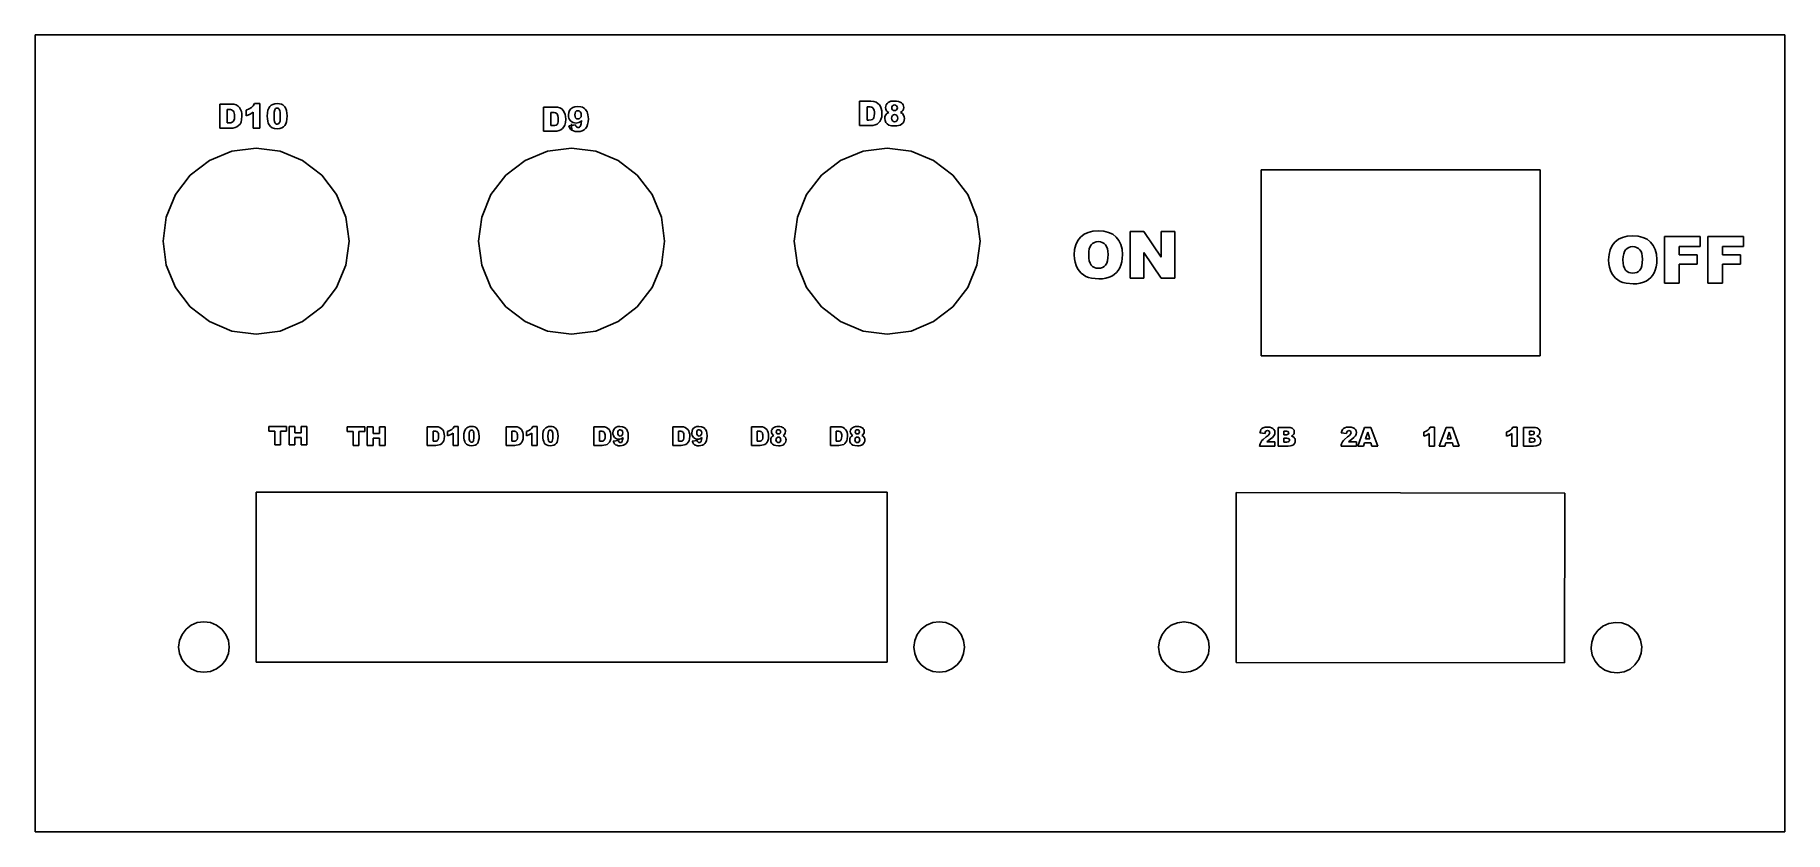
# Model space of a CAD drawing. Header units: metres. Extents: x 0 to 119, y 0 to 54.
import ezdxf

# ---------------------------------------------------------------- set-up
doc = ezdxf.new("R2010")
doc.units = ezdxf.units.M

msp = doc.modelspace()

# ---------------------------------------------------------------- linework, layer by layer
at = {"layer": '1A'}
for p, q in [((95.1, 27.44, 3.17), (95.19, 27.53, 3.17)), ((95.1, 27.44, 3.99), (95.19, 27.53, 3.99)), ((95.19, 27.53, 3.17), (95.25, 27.64, 3.17)), ((95.19, 27.53, 3.99), (95.25, 27.64, 3.99)), ((95.19, 27.53, 3.17), (95.19, 27.53, 3.99)), ((95.25, 27.64, 3.17), (95.55, 27.64, 3.17)), ((95.25, 27.64, 3.99), (95.55, 27.64, 3.99)), ((95.25, 27.64, 3.17), (95.25, 27.64, 3.99)), ((95.55, 27.64, 3.17), (95.55, 26.35, 3.17)), ((95.55, 27.64, 3.99), (95.55, 26.35, 3.99)), ((95.55, 27.64, 3.17), (95.55, 27.64, 3.99)), ((95.86, 26.35, 3.17), (96.34, 27.62, 3.17)), ((95.86, 26.35, 3.99), (96.34, 27.62, 3.99)), ((96.34, 27.62, 3.17), (96.77, 27.62, 3.17)), ((96.34, 27.62, 3.99), (96.77, 27.62, 3.99)), ((96.34, 27.62, 3.17), (96.34, 27.62, 3.99)), ((96.77, 27.62, 3.17), (97.24, 26.35, 3.17)), ((96.77, 27.62, 3.99), (97.24, 26.35, 3.99)), ((96.77, 27.62, 3.17), (96.77, 27.62, 3.99)), ((94.82, 27.3, 3.17), (94.98, 27.36, 3.17)), ((94.82, 27.3, 3.99), (94.98, 27.36, 3.99)), ((94.82, 27.01, 3.17), (94.82, 27.3, 3.17)), ((94.82, 27.01, 3.99), (94.82, 27.3, 3.99)), ((94.82, 27.3, 3.17), (94.82, 27.3, 3.99)), ((95.02, 27.09, 3.17), (94.82, 27.01, 3.17)), ((95.02, 27.09, 3.99), (94.82, 27.01, 3.99)), ((94.82, 27.01, 3.17), (94.82, 27.01, 3.99)), ((94.98, 27.36, 3.17), (95.1, 27.44, 3.17)), ((94.98, 27.36, 3.99), (95.1, 27.44, 3.99)), ((94.98, 27.36, 3.17), (94.98, 27.36, 3.99)), ((95.19, 27.2, 3.17), (95.02, 27.09, 3.17)), ((95.19, 27.2, 3.99), (95.02, 27.09, 3.99)), ((95.02, 27.09, 3.17), (95.02, 27.09, 3.99)), ((95.1, 27.44, 3.17), (95.1, 27.44, 3.99)), ((95.19, 26.35, 3.17), (95.19, 27.2, 3.17)), ((95.19, 26.35, 3.99), (95.19, 27.2, 3.99)), ((95.19, 27.2, 3.17), (95.19, 27.2, 3.99)), ((95.55, 26.35, 3.17), (95.19, 26.35, 3.17)), ((95.55, 26.35, 3.99), (95.19, 26.35, 3.99)), ((95.19, 26.35, 3.17), (95.19, 26.35, 3.99)), ((95.55, 26.35, 3.17), (95.55, 26.35, 3.99)), ((96.26, 26.35, 3.17), (95.86, 26.35, 3.17)), ((96.26, 26.35, 3.99), (95.86, 26.35, 3.99)), ((95.86, 26.35, 3.17), (95.86, 26.35, 3.99)), ((96.32, 26.56, 3.17), (96.26, 26.35, 3.17)), ((96.32, 26.56, 3.99), (96.26, 26.35, 3.99)), ((96.26, 26.35, 3.17), (96.26, 26.35, 3.99)), ((96.77, 26.56, 3.17), (96.32, 26.56, 3.17)), ((96.77, 26.56, 3.99), (96.32, 26.56, 3.99)), ((96.32, 26.56, 3.17), (96.32, 26.56, 3.99)), ((96.55, 27.29, 3.17), (96.41, 26.83, 3.17)), ((96.55, 27.29, 3.99), (96.41, 26.83, 3.99)), ((96.41, 26.83, 3.17), (96.69, 26.83, 3.17)), ((96.41, 26.83, 3.99), (96.69, 26.83, 3.99)), ((96.41, 26.83, 3.17), (96.41, 26.83, 3.99)), ((96.69, 26.83, 3.17), (96.55, 27.29, 3.17)), ((96.69, 26.83, 3.99), (96.55, 27.29, 3.99)), ((96.55, 27.29, 3.17), (96.55, 27.29, 3.99)), ((96.69, 26.83, 3.17), (96.69, 26.83, 3.99)), ((96.83, 26.35, 3.17), (96.77, 26.56, 3.17)), ((96.83, 26.35, 3.99), (96.77, 26.56, 3.99)), ((96.77, 26.56, 3.17), (96.77, 26.56, 3.99)), ((97.24, 26.35, 3.17), (96.83, 26.35, 3.17)), ((97.24, 26.35, 3.99), (96.83, 26.35, 3.99)), ((96.83, 26.35, 3.17), (96.83, 26.35, 3.99)), ((97.24, 26.35, 3.17), (97.24, 26.35, 3.99))]:
    msp.add_line(p, q, dxfattribs=at)
at = {"layer": '1B'}
for p, q in [((100.74, 27.44, 3.17), (100.83, 27.53, 3.17)), ((100.74, 27.44, 3.99), (100.83, 27.53, 3.99)), ((100.83, 27.53, 3.17), (100.9, 27.64, 3.17)), ((100.83, 27.53, 3.99), (100.9, 27.64, 3.99)), ((100.83, 27.53, 3.17), (100.83, 27.53, 3.99)), ((100.9, 27.64, 3.17), (101.19, 27.64, 3.17)), ((100.9, 27.64, 3.99), (101.19, 27.64, 3.99)), ((100.9, 27.64, 3.17), (100.9, 27.64, 3.99)), ((101.19, 27.64, 3.17), (101.19, 26.35, 3.17)), ((101.19, 27.64, 3.99), (101.19, 26.35, 3.99)), ((101.19, 27.64, 3.17), (101.19, 27.64, 3.99)), ((101.63, 27.62, 3.17), (102.37, 27.62, 3.17)), ((101.63, 26.35, 3.17), (101.63, 27.62, 3.17)), ((101.63, 27.62, 3.99), (102.37, 27.62, 3.99)), ((101.63, 26.35, 3.99), (101.63, 27.62, 3.99)), ((101.63, 27.62, 3.17), (101.63, 27.62, 3.99)), ((102.37, 27.62, 3.17), (102.45, 27.61, 3.17)), ((102.37, 27.62, 3.99), (102.45, 27.61, 3.99)), ((102.37, 27.62, 3.17), (102.37, 27.62, 3.99)), ((102.45, 27.61, 3.17), (102.53, 27.6, 3.17)), ((102.45, 27.61, 3.99), (102.53, 27.6, 3.99)), ((102.45, 27.61, 3.17), (102.45, 27.61, 3.99)), ((102.53, 27.6, 3.17), (102.59, 27.57, 3.17)), ((102.53, 27.6, 3.99), (102.59, 27.57, 3.99)), ((102.53, 27.6, 3.17), (102.53, 27.6, 3.99)), ((102.59, 27.57, 3.17), (102.65, 27.53, 3.17)), ((102.59, 27.57, 3.99), (102.65, 27.53, 3.99)), ((102.59, 27.57, 3.17), (102.59, 27.57, 3.99)), ((102.65, 27.53, 3.17), (102.69, 27.48, 3.17)), ((102.65, 27.53, 3.99), (102.69, 27.48, 3.99)), ((102.65, 27.53, 3.17), (102.65, 27.53, 3.99)), ((100.46, 27.3, 3.17), (100.62, 27.36, 3.17)), ((100.46, 27.3, 3.99), (100.62, 27.36, 3.99)), ((100.46, 27.01, 3.17), (100.46, 27.3, 3.17)), ((100.46, 27.01, 3.99), (100.46, 27.3, 3.99)), ((100.46, 27.3, 3.17), (100.46, 27.3, 3.99)), ((100.67, 27.09, 3.17), (100.46, 27.01, 3.17)), ((100.67, 27.09, 3.99), (100.46, 27.01, 3.99)), ((100.46, 27.01, 3.17), (100.46, 27.01, 3.99)), ((100.62, 27.36, 3.17), (100.74, 27.44, 3.17)), ((100.62, 27.36, 3.99), (100.74, 27.44, 3.99)), ((100.62, 27.36, 3.17), (100.62, 27.36, 3.99)), ((100.83, 27.2, 3.17), (100.67, 27.09, 3.17)), ((100.83, 27.2, 3.99), (100.67, 27.09, 3.99)), ((100.67, 27.09, 3.17), (100.67, 27.09, 3.99)), ((100.74, 27.44, 3.17), (100.74, 27.44, 3.99)), ((100.83, 26.35, 3.17), (100.83, 27.2, 3.17)), ((100.83, 26.35, 3.99), (100.83, 27.2, 3.99)), ((100.83, 27.2, 3.17), (100.83, 27.2, 3.99)), ((101.19, 26.35, 3.17), (100.83, 26.35, 3.17)), ((101.19, 26.35, 3.99), (100.83, 26.35, 3.99)), ((100.83, 26.35, 3.17), (100.83, 26.35, 3.99)), ((101.19, 26.35, 3.17), (101.19, 26.35, 3.99)), ((102.31, 26.35, 3.17), (101.63, 26.35, 3.17)), ((102.31, 26.35, 3.99), (101.63, 26.35, 3.99)), ((101.63, 26.35, 3.17), (101.63, 26.35, 3.99)), ((102.2, 27.36, 3.17), (102.03, 27.36, 3.17)), ((102.03, 27.36, 3.17), (102.03, 27.12, 3.17)), ((102.2, 27.36, 3.99), (102.03, 27.36, 3.99)), ((102.03, 27.36, 3.99), (102.03, 27.12, 3.99)), ((102.03, 27.36, 3.17), (102.03, 27.36, 3.99)), ((102.03, 27.12, 3.17), (102.2, 27.12, 3.17)), ((102.03, 27.12, 3.99), (102.2, 27.12, 3.99)), ((102.03, 27.12, 3.17), (102.03, 27.12, 3.99)), ((102.23, 26.88, 3.17), (102.03, 26.88, 3.17)), ((102.03, 26.88, 3.17), (102.03, 26.62, 3.17)), ((102.23, 26.88, 3.99), (102.03, 26.88, 3.99)), ((102.03, 26.88, 3.99), (102.03, 26.62, 3.99)), ((102.03, 26.88, 3.17), (102.03, 26.88, 3.99)), ((102.03, 26.62, 3.17), (102.23, 26.62, 3.17)), ((102.03, 26.62, 3.99), (102.23, 26.62, 3.99)), ((102.03, 26.62, 3.17), (102.03, 26.62, 3.99)), ((102.28, 27.35, 3.17), (102.2, 27.36, 3.17)), ((102.28, 27.35, 3.99), (102.2, 27.36, 3.99)), ((102.2, 27.36, 3.17), (102.2, 27.36, 3.99)), ((102.2, 27.12, 3.17), (102.28, 27.13, 3.17)), ((102.2, 27.12, 3.99), (102.28, 27.13, 3.99)), ((102.2, 27.12, 3.17), (102.2, 27.12, 3.99)), ((102.32, 26.87, 3.17), (102.23, 26.88, 3.17)), ((102.32, 26.87, 3.99), (102.23, 26.88, 3.99)), ((102.23, 26.88, 3.17), (102.23, 26.88, 3.99)), ((102.23, 26.62, 3.17), (102.31, 26.63, 3.17)), ((102.23, 26.62, 3.99), (102.31, 26.63, 3.99)), ((102.23, 26.62, 3.17), (102.23, 26.62, 3.99)), ((102.33, 27.33, 3.17), (102.28, 27.35, 3.17)), ((102.33, 27.33, 3.99), (102.28, 27.35, 3.99)), ((102.28, 27.35, 3.17), (102.28, 27.35, 3.99)), ((102.28, 27.13, 3.17), (102.33, 27.15, 3.17)), ((102.28, 27.13, 3.99), (102.33, 27.15, 3.99)), ((102.28, 27.13, 3.17), (102.28, 27.13, 3.99)), ((102.31, 26.63, 3.17), (102.37, 26.66, 3.17)), ((102.31, 26.63, 3.99), (102.37, 26.66, 3.99)), ((102.31, 26.63, 3.17), (102.31, 26.63, 3.99)), ((102.49, 26.37, 3.17), (102.31, 26.35, 3.17)), ((102.49, 26.37, 3.99), (102.31, 26.35, 3.99)), ((102.31, 26.35, 3.17), (102.31, 26.35, 3.99)), ((102.37, 26.85, 3.17), (102.32, 26.87, 3.17)), ((102.37, 26.85, 3.99), (102.32, 26.87, 3.99)), ((102.32, 26.87, 3.17), (102.32, 26.87, 3.99)), ((102.35, 27.29, 3.17), (102.33, 27.33, 3.17)), ((102.35, 27.29, 3.99), (102.33, 27.33, 3.99)), ((102.33, 27.33, 3.17), (102.33, 27.33, 3.99)), ((102.33, 27.15, 3.17), (102.35, 27.19, 3.17)), ((102.33, 27.15, 3.99), (102.35, 27.19, 3.99)), ((102.33, 27.15, 3.17), (102.33, 27.15, 3.99)), ((102.36, 27.24, 3.17), (102.35, 27.29, 3.17)), ((102.36, 27.24, 3.99), (102.35, 27.29, 3.99)), ((102.35, 27.29, 3.17), (102.35, 27.29, 3.99)), ((102.35, 27.19, 3.17), (102.36, 27.24, 3.17)), ((102.35, 27.19, 3.99), (102.36, 27.24, 3.99)), ((102.35, 27.19, 3.17), (102.35, 27.19, 3.99)), ((102.36, 27.24, 3.17), (102.36, 27.24, 3.99)), ((102.4, 26.81, 3.17), (102.37, 26.85, 3.17)), ((102.4, 26.81, 3.99), (102.37, 26.85, 3.99)), ((102.37, 26.85, 3.17), (102.37, 26.85, 3.99)), ((102.37, 26.66, 3.17), (102.4, 26.7, 3.17)), ((102.37, 26.66, 3.99), (102.4, 26.7, 3.99)), ((102.37, 26.66, 3.17), (102.37, 26.66, 3.99)), ((102.41, 26.76, 3.17), (102.4, 26.81, 3.17)), ((102.41, 26.76, 3.99), (102.4, 26.81, 3.99)), ((102.4, 26.81, 3.17), (102.4, 26.81, 3.99)), ((102.4, 26.7, 3.17), (102.41, 26.76, 3.17)), ((102.4, 26.7, 3.99), (102.41, 26.76, 3.99)), ((102.4, 26.7, 3.17), (102.4, 26.7, 3.99)), ((102.41, 26.76, 3.17), (102.41, 26.76, 3.99)), ((102.57, 26.38, 3.17), (102.49, 26.37, 3.17)), ((102.57, 26.38, 3.99), (102.49, 26.37, 3.99)), ((102.49, 26.37, 3.17), (102.49, 26.37, 3.99)), ((102.62, 27.06, 3.17), (102.54, 27.03, 3.17)), ((102.62, 27.06, 3.99), (102.54, 27.03, 3.99)), ((102.54, 27.03, 3.17), (102.66, 26.98, 3.17)), ((102.54, 27.03, 3.99), (102.66, 26.98, 3.99)), ((102.54, 27.03, 3.17), (102.54, 27.03, 3.99)), ((102.63, 26.41, 3.17), (102.57, 26.38, 3.17)), ((102.63, 26.41, 3.99), (102.57, 26.38, 3.99)), ((102.57, 26.38, 3.17), (102.57, 26.38, 3.99)), ((102.68, 27.11, 3.17), (102.62, 27.06, 3.17)), ((102.68, 27.11, 3.99), (102.62, 27.06, 3.99)), ((102.62, 27.06, 3.17), (102.62, 27.06, 3.99)), ((102.71, 26.46, 3.17), (102.63, 26.41, 3.17)), ((102.71, 26.46, 3.99), (102.63, 26.41, 3.99)), ((102.63, 26.41, 3.17), (102.63, 26.41, 3.99)), ((102.66, 26.98, 3.17), (102.7, 26.95, 3.17)), ((102.66, 26.98, 3.99), (102.7, 26.95, 3.99)), ((102.66, 26.98, 3.17), (102.66, 26.98, 3.99)), ((102.71, 27.15, 3.17), (102.68, 27.11, 3.17)), ((102.71, 27.15, 3.99), (102.68, 27.11, 3.99)), ((102.68, 27.11, 3.17), (102.68, 27.11, 3.99)), ((102.69, 27.48, 3.17), (102.72, 27.43, 3.17)), ((102.69, 27.48, 3.99), (102.72, 27.43, 3.99)), ((102.69, 27.48, 3.17), (102.69, 27.48, 3.99)), ((102.7, 26.95, 3.17), (102.74, 26.91, 3.17)), ((102.7, 26.95, 3.99), (102.74, 26.91, 3.99)), ((102.7, 26.95, 3.17), (102.7, 26.95, 3.99)), ((102.73, 27.2, 3.17), (102.71, 27.15, 3.17)), ((102.73, 27.2, 3.99), (102.71, 27.15, 3.99)), ((102.71, 27.15, 3.17), (102.71, 27.15, 3.99)), ((102.76, 26.53, 3.17), (102.71, 26.46, 3.17)), ((102.76, 26.53, 3.99), (102.71, 26.46, 3.99)), ((102.71, 26.46, 3.17), (102.71, 26.46, 3.99)), ((102.72, 27.43, 3.17), (102.74, 27.37, 3.17)), ((102.72, 27.43, 3.99), (102.74, 27.37, 3.99)), ((102.72, 27.43, 3.17), (102.72, 27.43, 3.99)), ((102.75, 27.3, 3.17), (102.73, 27.2, 3.17)), ((102.75, 27.3, 3.99), (102.73, 27.2, 3.99)), ((102.73, 27.2, 3.17), (102.73, 27.2, 3.99)), ((102.74, 27.37, 3.17), (102.75, 27.3, 3.17)), ((102.74, 27.37, 3.99), (102.75, 27.3, 3.99)), ((102.74, 27.37, 3.17), (102.74, 27.37, 3.99)), ((102.74, 26.91, 3.17), (102.77, 26.87, 3.17)), ((102.74, 26.91, 3.99), (102.77, 26.87, 3.99)), ((102.74, 26.91, 3.17), (102.74, 26.91, 3.99)), ((102.75, 27.3, 3.17), (102.75, 27.3, 3.99)), ((102.79, 26.62, 3.17), (102.76, 26.53, 3.17)), ((102.79, 26.62, 3.99), (102.76, 26.53, 3.99)), ((102.76, 26.53, 3.17), (102.76, 26.53, 3.99)), ((102.77, 26.87, 3.17), (102.79, 26.82, 3.17)), ((102.77, 26.87, 3.99), (102.79, 26.82, 3.99)), ((102.77, 26.87, 3.17), (102.77, 26.87, 3.99)), ((102.79, 26.82, 3.17), (102.81, 26.71, 3.17)), ((102.79, 26.82, 3.99), (102.81, 26.71, 3.99)), ((102.79, 26.82, 3.17), (102.79, 26.82, 3.99)), ((102.81, 26.71, 3.17), (102.79, 26.62, 3.17)), ((102.81, 26.71, 3.99), (102.79, 26.62, 3.99)), ((102.79, 26.62, 3.17), (102.79, 26.62, 3.99)), ((102.81, 26.71, 3.17), (102.81, 26.71, 3.99))]:
    msp.add_line(p, q, dxfattribs=at)
at = {"layer": '2A'}
for p, q in [((89.27, 27.47, 3.17), (89.33, 27.54, 3.17)), ((89.27, 27.47, 3.99), (89.33, 27.54, 3.99)), ((89.33, 27.54, 3.17), (89.42, 27.6, 3.17)), ((89.33, 27.54, 3.99), (89.42, 27.6, 3.99)), ((89.33, 27.54, 3.17), (89.33, 27.54, 3.99)), ((89.42, 27.6, 3.17), (89.54, 27.63, 3.17)), ((89.42, 27.6, 3.99), (89.54, 27.63, 3.99)), ((89.42, 27.6, 3.17), (89.42, 27.6, 3.99)), ((89.54, 27.63, 3.17), (89.7, 27.64, 3.17)), ((89.54, 27.63, 3.99), (89.7, 27.64, 3.99)), ((89.54, 27.63, 3.17), (89.54, 27.63, 3.99)), ((89.7, 27.64, 3.17), (89.87, 27.63, 3.17)), ((89.7, 27.64, 3.99), (89.87, 27.63, 3.99)), ((89.7, 27.64, 3.17), (89.7, 27.64, 3.99)), ((89.87, 27.63, 3.17), (89.99, 27.6, 3.17)), ((89.87, 27.63, 3.99), (89.99, 27.6, 3.99)), ((89.87, 27.63, 3.17), (89.87, 27.63, 3.99)), ((89.99, 27.6, 3.17), (90.09, 27.55, 3.17)), ((89.99, 27.6, 3.99), (90.09, 27.55, 3.99)), ((89.99, 27.6, 3.17), (89.99, 27.6, 3.99)), ((90.09, 27.55, 3.17), (90.16, 27.47, 3.17)), ((90.09, 27.55, 3.99), (90.16, 27.47, 3.99)), ((90.09, 27.55, 3.17), (90.09, 27.55, 3.99)), ((90.31, 26.35, 3.17), (90.78, 27.62, 3.17)), ((90.31, 26.35, 3.99), (90.78, 27.62, 3.99)), ((90.78, 27.62, 3.17), (91.21, 27.62, 3.17)), ((90.78, 27.62, 3.99), (91.21, 27.62, 3.99)), ((90.78, 27.62, 3.17), (90.78, 27.62, 3.99)), ((91.21, 27.62, 3.17), (91.69, 26.35, 3.17)), ((91.21, 27.62, 3.99), (91.69, 26.35, 3.99)), ((91.21, 27.62, 3.17), (91.21, 27.62, 3.99)), ((89.17, 26.35, 3.17), (89.18, 26.43, 3.17)), ((89.17, 26.35, 3.99), (89.18, 26.43, 3.99)), ((90.22, 26.35, 3.17), (89.17, 26.35, 3.17)), ((90.22, 26.35, 3.99), (89.17, 26.35, 3.99)), ((89.17, 26.35, 3.17), (89.17, 26.35, 3.99)), ((89.18, 26.43, 3.17), (89.2, 26.5, 3.17)), ((89.18, 26.43, 3.99), (89.2, 26.5, 3.99)), ((89.18, 26.43, 3.17), (89.18, 26.43, 3.99)), ((89.19, 27.24, 3.17), (89.22, 27.37, 3.17)), ((89.19, 27.24, 3.99), (89.22, 27.37, 3.99)), ((89.55, 27.21, 3.17), (89.19, 27.24, 3.17)), ((89.55, 27.21, 3.99), (89.19, 27.24, 3.99)), ((89.19, 27.24, 3.17), (89.19, 27.24, 3.99)), ((89.2, 26.5, 3.17), (89.28, 26.64, 3.17)), ((89.2, 26.5, 3.99), (89.28, 26.64, 3.99)), ((89.2, 26.5, 3.17), (89.2, 26.5, 3.99)), ((89.22, 27.37, 3.17), (89.27, 27.47, 3.17)), ((89.22, 27.37, 3.99), (89.27, 27.47, 3.99)), ((89.22, 27.37, 3.17), (89.22, 27.37, 3.99)), ((89.27, 27.47, 3.17), (89.27, 27.47, 3.99)), ((89.28, 26.64, 3.17), (89.33, 26.72, 3.17)), ((89.28, 26.64, 3.99), (89.33, 26.72, 3.99)), ((89.28, 26.64, 3.17), (89.28, 26.64, 3.99)), ((89.33, 26.72, 3.17), (89.41, 26.8, 3.17)), ((89.33, 26.72, 3.99), (89.41, 26.8, 3.99)), ((89.33, 26.72, 3.17), (89.33, 26.72, 3.99)), ((89.41, 26.8, 3.17), (89.62, 26.97, 3.17)), ((89.41, 26.8, 3.99), (89.62, 26.97, 3.99)), ((89.41, 26.8, 3.17), (89.41, 26.8, 3.99)), ((89.57, 27.3, 3.17), (89.55, 27.21, 3.17)), ((89.57, 27.3, 3.99), (89.55, 27.21, 3.99)), ((89.55, 27.21, 3.17), (89.55, 27.21, 3.99)), ((89.6, 27.36, 3.17), (89.57, 27.3, 3.17)), ((89.6, 27.36, 3.99), (89.57, 27.3, 3.99)), ((89.57, 27.3, 3.17), (89.57, 27.3, 3.99)), ((89.65, 27.39, 3.17), (89.6, 27.36, 3.17)), ((89.65, 27.39, 3.99), (89.6, 27.36, 3.99)), ((89.6, 27.36, 3.17), (89.6, 27.36, 3.99)), ((89.62, 26.97, 3.17), (89.75, 27.07, 3.17)), ((89.62, 26.97, 3.99), (89.75, 27.07, 3.99)), ((89.62, 26.97, 3.17), (89.62, 26.97, 3.99)), ((89.71, 27.4, 3.17), (89.65, 27.39, 3.17)), ((89.71, 27.4, 3.99), (89.65, 27.39, 3.99)), ((89.65, 27.39, 3.17), (89.65, 27.39, 3.99)), ((89.76, 26.71, 3.17), (89.67, 26.64, 3.17)), ((89.76, 26.71, 3.99), (89.67, 26.64, 3.99)), ((89.67, 26.64, 3.17), (90.22, 26.64, 3.17)), ((89.67, 26.64, 3.99), (90.22, 26.64, 3.99)), ((89.67, 26.64, 3.17), (89.67, 26.64, 3.99)), ((89.77, 27.39, 3.17), (89.71, 27.4, 3.17)), ((89.77, 27.39, 3.99), (89.71, 27.4, 3.99)), ((89.71, 27.4, 3.17), (89.71, 27.4, 3.99)), ((89.75, 27.07, 3.17), (89.82, 27.15, 3.17)), ((89.75, 27.07, 3.99), (89.82, 27.15, 3.99)), ((89.75, 27.07, 3.17), (89.75, 27.07, 3.99)), ((89.9, 26.82, 3.17), (89.76, 26.71, 3.17)), ((89.9, 26.82, 3.99), (89.76, 26.71, 3.99)), ((89.76, 26.71, 3.17), (89.76, 26.71, 3.99)), ((89.82, 27.36, 3.17), (89.77, 27.39, 3.17)), ((89.82, 27.36, 3.99), (89.77, 27.39, 3.99)), ((89.77, 27.39, 3.17), (89.77, 27.39, 3.99)), ((89.85, 27.31, 3.17), (89.82, 27.36, 3.17)), ((89.85, 27.31, 3.99), (89.82, 27.36, 3.99)), ((89.82, 27.36, 3.17), (89.82, 27.36, 3.99)), ((89.82, 27.15, 3.17), (89.85, 27.2, 3.17)), ((89.82, 27.15, 3.99), (89.85, 27.2, 3.99)), ((89.82, 27.15, 3.17), (89.82, 27.15, 3.99)), ((89.86, 27.26, 3.17), (89.85, 27.31, 3.17)), ((89.86, 27.26, 3.99), (89.85, 27.31, 3.99)), ((89.85, 27.31, 3.17), (89.85, 27.31, 3.99)), ((89.85, 27.2, 3.17), (89.86, 27.26, 3.17)), ((89.85, 27.2, 3.99), (89.86, 27.26, 3.99)), ((89.85, 27.2, 3.17), (89.85, 27.2, 3.99)), ((89.86, 27.26, 3.17), (89.86, 27.26, 3.99)), ((90.05, 26.94, 3.17), (89.9, 26.82, 3.17)), ((90.05, 26.94, 3.99), (89.9, 26.82, 3.99)), ((89.9, 26.82, 3.17), (89.9, 26.82, 3.99)), ((90.15, 27.05, 3.17), (90.05, 26.94, 3.17)), ((90.15, 27.05, 3.99), (90.05, 26.94, 3.99)), ((90.05, 26.94, 3.17), (90.05, 26.94, 3.99)), ((90.2, 27.16, 3.17), (90.15, 27.05, 3.17)), ((90.2, 27.16, 3.99), (90.15, 27.05, 3.99)), ((90.15, 27.05, 3.17), (90.15, 27.05, 3.99)), ((90.16, 27.47, 3.17), (90.2, 27.38, 3.17)), ((90.16, 27.47, 3.99), (90.2, 27.38, 3.99)), ((90.16, 27.47, 3.17), (90.16, 27.47, 3.99)), ((90.2, 27.38, 3.17), (90.22, 27.27, 3.17)), ((90.2, 27.38, 3.99), (90.22, 27.27, 3.99)), ((90.2, 27.38, 3.17), (90.2, 27.38, 3.99)), ((90.22, 27.27, 3.17), (90.2, 27.16, 3.17)), ((90.22, 27.27, 3.99), (90.2, 27.16, 3.99)), ((90.2, 27.16, 3.17), (90.2, 27.16, 3.99)), ((90.22, 27.27, 3.17), (90.22, 27.27, 3.99)), ((90.22, 26.64, 3.17), (90.22, 26.35, 3.17)), ((90.22, 26.64, 3.99), (90.22, 26.35, 3.99)), ((90.22, 26.64, 3.17), (90.22, 26.64, 3.99)), ((90.22, 26.35, 3.17), (90.22, 26.35, 3.99)), ((90.71, 26.35, 3.17), (90.31, 26.35, 3.17)), ((90.71, 26.35, 3.99), (90.31, 26.35, 3.99)), ((90.31, 26.35, 3.17), (90.31, 26.35, 3.99)), ((90.77, 26.56, 3.17), (90.71, 26.35, 3.17)), ((90.77, 26.56, 3.99), (90.71, 26.35, 3.99)), ((90.71, 26.35, 3.17), (90.71, 26.35, 3.99)), ((91.21, 26.56, 3.17), (90.77, 26.56, 3.17)), ((91.21, 26.56, 3.99), (90.77, 26.56, 3.99)), ((90.77, 26.56, 3.17), (90.77, 26.56, 3.99)), ((90.99, 27.29, 3.17), (90.85, 26.83, 3.17)), ((90.99, 27.29, 3.99), (90.85, 26.83, 3.99)), ((90.85, 26.83, 3.17), (91.13, 26.83, 3.17)), ((90.85, 26.83, 3.99), (91.13, 26.83, 3.99)), ((90.85, 26.83, 3.17), (90.85, 26.83, 3.99)), ((91.13, 26.83, 3.17), (90.99, 27.29, 3.17)), ((91.13, 26.83, 3.99), (90.99, 27.29, 3.99)), ((90.99, 27.29, 3.17), (90.99, 27.29, 3.99)), ((91.13, 26.83, 3.17), (91.13, 26.83, 3.99)), ((91.28, 26.35, 3.17), (91.21, 26.56, 3.17)), ((91.28, 26.35, 3.99), (91.21, 26.56, 3.99)), ((91.21, 26.56, 3.17), (91.21, 26.56, 3.99)), ((91.69, 26.35, 3.17), (91.28, 26.35, 3.17)), ((91.69, 26.35, 3.99), (91.28, 26.35, 3.99)), ((91.28, 26.35, 3.17), (91.28, 26.35, 3.99)), ((91.69, 26.35, 3.17), (91.69, 26.35, 3.99))]:
    msp.add_line(p, q, dxfattribs=at)
at = {"layer": '2B'}
for p, q in [((83.7, 27.47, 3.17), (83.77, 27.54, 3.17)), ((83.7, 27.47, 3.99), (83.77, 27.54, 3.99)), ((83.77, 27.54, 3.17), (83.86, 27.6, 3.17)), ((83.77, 27.54, 3.99), (83.86, 27.6, 3.99)), ((83.77, 27.54, 3.17), (83.77, 27.54, 3.99)), ((83.86, 27.6, 3.17), (83.98, 27.63, 3.17)), ((83.86, 27.6, 3.99), (83.98, 27.63, 3.99)), ((83.86, 27.6, 3.17), (83.86, 27.6, 3.99)), ((83.98, 27.63, 3.17), (84.14, 27.64, 3.17)), ((83.98, 27.63, 3.99), (84.14, 27.64, 3.99)), ((83.98, 27.63, 3.17), (83.98, 27.63, 3.99)), ((84.14, 27.64, 3.17), (84.31, 27.63, 3.17)), ((84.14, 27.64, 3.99), (84.31, 27.63, 3.99)), ((84.14, 27.64, 3.17), (84.14, 27.64, 3.99)), ((84.31, 27.63, 3.17), (84.43, 27.6, 3.17)), ((84.31, 27.63, 3.99), (84.43, 27.6, 3.99)), ((84.31, 27.63, 3.17), (84.31, 27.63, 3.99)), ((84.43, 27.6, 3.17), (84.52, 27.55, 3.17)), ((84.43, 27.6, 3.99), (84.52, 27.55, 3.99)), ((84.43, 27.6, 3.17), (84.43, 27.6, 3.99)), ((84.52, 27.55, 3.17), (84.59, 27.47, 3.17)), ((84.52, 27.55, 3.99), (84.59, 27.47, 3.99)), ((84.52, 27.55, 3.17), (84.52, 27.55, 3.99)), ((84.87, 27.62, 3.17), (85.6, 27.62, 3.17)), ((84.87, 26.35, 3.17), (84.87, 27.62, 3.17)), ((84.87, 27.62, 3.99), (85.6, 27.62, 3.99)), ((84.87, 26.35, 3.99), (84.87, 27.62, 3.99)), ((84.87, 27.62, 3.17), (84.87, 27.62, 3.99)), ((85.6, 27.62, 3.17), (85.69, 27.61, 3.17)), ((85.6, 27.62, 3.99), (85.69, 27.61, 3.99)), ((85.6, 27.62, 3.17), (85.6, 27.62, 3.99)), ((85.69, 27.61, 3.17), (85.77, 27.6, 3.17)), ((85.69, 27.61, 3.99), (85.77, 27.6, 3.99)), ((85.69, 27.61, 3.17), (85.69, 27.61, 3.99)), ((85.77, 27.6, 3.17), (85.83, 27.57, 3.17)), ((85.77, 27.6, 3.99), (85.83, 27.57, 3.99)), ((85.77, 27.6, 3.17), (85.77, 27.6, 3.99)), ((85.83, 27.57, 3.17), (85.89, 27.53, 3.17)), ((85.83, 27.57, 3.99), (85.89, 27.53, 3.99)), ((85.83, 27.57, 3.17), (85.83, 27.57, 3.99)), ((85.89, 27.53, 3.17), (85.93, 27.48, 3.17)), ((85.89, 27.53, 3.99), (85.93, 27.48, 3.99)), ((85.89, 27.53, 3.17), (85.89, 27.53, 3.99)), ((83.6, 26.35, 3.17), (83.62, 26.43, 3.17)), ((83.6, 26.35, 3.99), (83.62, 26.43, 3.99)), ((84.66, 26.35, 3.17), (83.6, 26.35, 3.17)), ((84.66, 26.35, 3.99), (83.6, 26.35, 3.99)), ((83.6, 26.35, 3.17), (83.6, 26.35, 3.99)), ((83.62, 26.43, 3.17), (83.64, 26.5, 3.17)), ((83.62, 26.43, 3.99), (83.64, 26.5, 3.99)), ((83.62, 26.43, 3.17), (83.62, 26.43, 3.99)), ((83.63, 27.24, 3.17), (83.66, 27.37, 3.17)), ((83.63, 27.24, 3.99), (83.66, 27.37, 3.99)), ((83.98, 27.21, 3.17), (83.63, 27.24, 3.17)), ((83.98, 27.21, 3.99), (83.63, 27.24, 3.99)), ((83.63, 27.24, 3.17), (83.63, 27.24, 3.99)), ((83.64, 26.5, 3.17), (83.71, 26.64, 3.17)), ((83.64, 26.5, 3.99), (83.71, 26.64, 3.99)), ((83.64, 26.5, 3.17), (83.64, 26.5, 3.99)), ((83.66, 27.37, 3.17), (83.7, 27.47, 3.17)), ((83.66, 27.37, 3.99), (83.7, 27.47, 3.99)), ((83.66, 27.37, 3.17), (83.66, 27.37, 3.99)), ((83.7, 27.47, 3.17), (83.7, 27.47, 3.99)), ((83.71, 26.64, 3.17), (83.77, 26.72, 3.17)), ((83.71, 26.64, 3.99), (83.77, 26.72, 3.99)), ((83.71, 26.64, 3.17), (83.71, 26.64, 3.99)), ((83.77, 26.72, 3.17), (83.85, 26.8, 3.17)), ((83.77, 26.72, 3.99), (83.85, 26.8, 3.99)), ((83.77, 26.72, 3.17), (83.77, 26.72, 3.99)), ((83.85, 26.8, 3.17), (84.06, 26.97, 3.17)), ((83.85, 26.8, 3.99), (84.06, 26.97, 3.99)), ((83.85, 26.8, 3.17), (83.85, 26.8, 3.99)), ((84, 27.3, 3.17), (83.98, 27.21, 3.17)), ((84, 27.3, 3.99), (83.98, 27.21, 3.99)), ((83.98, 27.21, 3.17), (83.98, 27.21, 3.99)), ((84.04, 27.36, 3.17), (84, 27.3, 3.17)), ((84.04, 27.36, 3.99), (84, 27.3, 3.99)), ((84, 27.3, 3.17), (84, 27.3, 3.99)), ((84.09, 27.39, 3.17), (84.04, 27.36, 3.17)), ((84.09, 27.39, 3.99), (84.04, 27.36, 3.99)), ((84.04, 27.36, 3.17), (84.04, 27.36, 3.99)), ((84.06, 26.97, 3.17), (84.19, 27.07, 3.17)), ((84.06, 26.97, 3.99), (84.19, 27.07, 3.99)), ((84.06, 26.97, 3.17), (84.06, 26.97, 3.99)), ((84.15, 27.4, 3.17), (84.09, 27.39, 3.17)), ((84.15, 27.4, 3.99), (84.09, 27.39, 3.99)), ((84.09, 27.39, 3.17), (84.09, 27.39, 3.99)), ((84.19, 26.71, 3.17), (84.11, 26.64, 3.17)), ((84.19, 26.71, 3.99), (84.11, 26.64, 3.99)), ((84.11, 26.64, 3.17), (84.66, 26.64, 3.17)), ((84.11, 26.64, 3.99), (84.66, 26.64, 3.99)), ((84.11, 26.64, 3.17), (84.11, 26.64, 3.99)), ((84.21, 27.39, 3.17), (84.15, 27.4, 3.17)), ((84.21, 27.39, 3.99), (84.15, 27.4, 3.99)), ((84.15, 27.4, 3.17), (84.15, 27.4, 3.99)), ((84.19, 27.07, 3.17), (84.26, 27.15, 3.17)), ((84.19, 27.07, 3.99), (84.26, 27.15, 3.99)), ((84.19, 27.07, 3.17), (84.19, 27.07, 3.99)), ((84.34, 26.82, 3.17), (84.19, 26.71, 3.17)), ((84.34, 26.82, 3.99), (84.19, 26.71, 3.99)), ((84.19, 26.71, 3.17), (84.19, 26.71, 3.99)), ((84.26, 27.36, 3.17), (84.21, 27.39, 3.17)), ((84.26, 27.36, 3.99), (84.21, 27.39, 3.99)), ((84.21, 27.39, 3.17), (84.21, 27.39, 3.99)), ((84.29, 27.31, 3.17), (84.26, 27.36, 3.17)), ((84.29, 27.31, 3.99), (84.26, 27.36, 3.99)), ((84.26, 27.36, 3.17), (84.26, 27.36, 3.99)), ((84.26, 27.15, 3.17), (84.29, 27.2, 3.17)), ((84.26, 27.15, 3.99), (84.29, 27.2, 3.99)), ((84.26, 27.15, 3.17), (84.26, 27.15, 3.99)), ((84.3, 27.26, 3.17), (84.29, 27.31, 3.17)), ((84.3, 27.26, 3.99), (84.29, 27.31, 3.99)), ((84.29, 27.31, 3.17), (84.29, 27.31, 3.99)), ((84.29, 27.2, 3.17), (84.3, 27.26, 3.17)), ((84.29, 27.2, 3.99), (84.3, 27.26, 3.99)), ((84.29, 27.2, 3.17), (84.29, 27.2, 3.99)), ((84.3, 27.26, 3.17), (84.3, 27.26, 3.99)), ((84.49, 26.94, 3.17), (84.34, 26.82, 3.17)), ((84.49, 26.94, 3.99), (84.34, 26.82, 3.99)), ((84.34, 26.82, 3.17), (84.34, 26.82, 3.99)), ((84.58, 27.05, 3.17), (84.49, 26.94, 3.17)), ((84.58, 27.05, 3.99), (84.49, 26.94, 3.99)), ((84.49, 26.94, 3.17), (84.49, 26.94, 3.99)), ((84.64, 27.16, 3.17), (84.58, 27.05, 3.17)), ((84.64, 27.16, 3.99), (84.58, 27.05, 3.99)), ((84.58, 27.05, 3.17), (84.58, 27.05, 3.99)), ((84.59, 27.47, 3.17), (84.64, 27.38, 3.17)), ((84.59, 27.47, 3.99), (84.64, 27.38, 3.99)), ((84.59, 27.47, 3.17), (84.59, 27.47, 3.99)), ((84.64, 27.38, 3.17), (84.65, 27.27, 3.17)), ((84.64, 27.38, 3.99), (84.65, 27.27, 3.99)), ((84.64, 27.38, 3.17), (84.64, 27.38, 3.99)), ((84.65, 27.27, 3.17), (84.64, 27.16, 3.17)), ((84.65, 27.27, 3.99), (84.64, 27.16, 3.99)), ((84.64, 27.16, 3.17), (84.64, 27.16, 3.99)), ((84.65, 27.27, 3.17), (84.65, 27.27, 3.99)), ((84.66, 26.64, 3.17), (84.66, 26.35, 3.17)), ((84.66, 26.64, 3.99), (84.66, 26.35, 3.99)), ((84.66, 26.64, 3.17), (84.66, 26.64, 3.99)), ((84.66, 26.35, 3.17), (84.66, 26.35, 3.99)), ((85.55, 26.35, 3.17), (84.87, 26.35, 3.17)), ((85.55, 26.35, 3.99), (84.87, 26.35, 3.99)), ((84.87, 26.35, 3.17), (84.87, 26.35, 3.99)), ((85.44, 27.36, 3.17), (85.27, 27.36, 3.17)), ((85.27, 27.36, 3.17), (85.27, 27.12, 3.17)), ((85.44, 27.36, 3.99), (85.27, 27.36, 3.99)), ((85.27, 27.36, 3.99), (85.27, 27.12, 3.99)), ((85.27, 27.36, 3.17), (85.27, 27.36, 3.99)), ((85.27, 27.12, 3.17), (85.44, 27.12, 3.17)), ((85.27, 27.12, 3.99), (85.44, 27.12, 3.99)), ((85.27, 27.12, 3.17), (85.27, 27.12, 3.99)), ((85.46, 26.88, 3.17), (85.27, 26.88, 3.17)), ((85.27, 26.88, 3.17), (85.27, 26.62, 3.17)), ((85.46, 26.88, 3.99), (85.27, 26.88, 3.99)), ((85.27, 26.88, 3.99), (85.27, 26.62, 3.99)), ((85.27, 26.88, 3.17), (85.27, 26.88, 3.99)), ((85.27, 26.62, 3.17), (85.47, 26.62, 3.17)), ((85.27, 26.62, 3.99), (85.47, 26.62, 3.99)), ((85.27, 26.62, 3.17), (85.27, 26.62, 3.99)), ((85.51, 27.35, 3.17), (85.44, 27.36, 3.17)), ((85.51, 27.35, 3.99), (85.44, 27.36, 3.99)), ((85.44, 27.36, 3.17), (85.44, 27.36, 3.99)), ((85.44, 27.12, 3.17), (85.51, 27.13, 3.17)), ((85.44, 27.12, 3.99), (85.51, 27.13, 3.99)), ((85.44, 27.12, 3.17), (85.44, 27.12, 3.99)), ((85.55, 26.87, 3.17), (85.46, 26.88, 3.17)), ((85.55, 26.87, 3.99), (85.46, 26.88, 3.99)), ((85.46, 26.88, 3.17), (85.46, 26.88, 3.99)), ((85.47, 26.62, 3.17), (85.55, 26.63, 3.17)), ((85.47, 26.62, 3.99), (85.55, 26.63, 3.99)), ((85.47, 26.62, 3.17), (85.47, 26.62, 3.99)), ((85.56, 27.33, 3.17), (85.51, 27.35, 3.17)), ((85.56, 27.33, 3.99), (85.51, 27.35, 3.99)), ((85.51, 27.35, 3.17), (85.51, 27.35, 3.99)), ((85.51, 27.13, 3.17), (85.56, 27.15, 3.17)), ((85.51, 27.13, 3.99), (85.56, 27.15, 3.99)), ((85.51, 27.13, 3.17), (85.51, 27.13, 3.99)), ((85.61, 26.85, 3.17), (85.55, 26.87, 3.17)), ((85.61, 26.85, 3.99), (85.55, 26.87, 3.99)), ((85.55, 26.87, 3.17), (85.55, 26.87, 3.99)), ((85.55, 26.63, 3.17), (85.61, 26.66, 3.17)), ((85.55, 26.63, 3.99), (85.61, 26.66, 3.99)), ((85.55, 26.63, 3.17), (85.55, 26.63, 3.99)), ((85.72, 26.37, 3.17), (85.55, 26.35, 3.17)), ((85.72, 26.37, 3.99), (85.55, 26.35, 3.99)), ((85.55, 26.35, 3.17), (85.55, 26.35, 3.99)), ((85.59, 27.29, 3.17), (85.56, 27.33, 3.17)), ((85.59, 27.29, 3.99), (85.56, 27.33, 3.99)), ((85.56, 27.33, 3.17), (85.56, 27.33, 3.99)), ((85.56, 27.15, 3.17), (85.59, 27.19, 3.17)), ((85.56, 27.15, 3.99), (85.59, 27.19, 3.99)), ((85.56, 27.15, 3.17), (85.56, 27.15, 3.99)), ((85.6, 27.24, 3.17), (85.59, 27.29, 3.17)), ((85.6, 27.24, 3.99), (85.59, 27.29, 3.99)), ((85.59, 27.29, 3.17), (85.59, 27.29, 3.99)), ((85.59, 27.19, 3.17), (85.6, 27.24, 3.17)), ((85.59, 27.19, 3.99), (85.6, 27.24, 3.99)), ((85.59, 27.19, 3.17), (85.59, 27.19, 3.99)), ((85.6, 27.24, 3.17), (85.6, 27.24, 3.99)), ((85.64, 26.81, 3.17), (85.61, 26.85, 3.17)), ((85.64, 26.81, 3.99), (85.61, 26.85, 3.99)), ((85.61, 26.85, 3.17), (85.61, 26.85, 3.99)), ((85.61, 26.66, 3.17), (85.64, 26.7, 3.17)), ((85.61, 26.66, 3.99), (85.64, 26.7, 3.99)), ((85.61, 26.66, 3.17), (85.61, 26.66, 3.99)), ((85.65, 26.76, 3.17), (85.64, 26.81, 3.17)), ((85.65, 26.76, 3.99), (85.64, 26.81, 3.99)), ((85.64, 26.81, 3.17), (85.64, 26.81, 3.99)), ((85.64, 26.7, 3.17), (85.65, 26.76, 3.17)), ((85.64, 26.7, 3.99), (85.65, 26.76, 3.99)), ((85.64, 26.7, 3.17), (85.64, 26.7, 3.99)), ((85.65, 26.76, 3.17), (85.65, 26.76, 3.99)), ((85.81, 26.38, 3.17), (85.72, 26.37, 3.17)), ((85.81, 26.38, 3.99), (85.72, 26.37, 3.99)), ((85.72, 26.37, 3.17), (85.72, 26.37, 3.99)), ((85.86, 27.06, 3.17), (85.78, 27.03, 3.17)), ((85.86, 27.06, 3.99), (85.78, 27.03, 3.99)), ((85.78, 27.03, 3.17), (85.9, 26.98, 3.17)), ((85.78, 27.03, 3.99), (85.9, 26.98, 3.99)), ((85.78, 27.03, 3.17), (85.78, 27.03, 3.99)), ((85.87, 26.41, 3.17), (85.81, 26.38, 3.17)), ((85.87, 26.41, 3.99), (85.81, 26.38, 3.99)), ((85.81, 26.38, 3.17), (85.81, 26.38, 3.99)), ((85.91, 27.11, 3.17), (85.86, 27.06, 3.17)), ((85.91, 27.11, 3.99), (85.86, 27.06, 3.99)), ((85.86, 27.06, 3.17), (85.86, 27.06, 3.99)), ((85.94, 26.46, 3.17), (85.87, 26.41, 3.17)), ((85.94, 26.46, 3.99), (85.87, 26.41, 3.99)), ((85.87, 26.41, 3.17), (85.87, 26.41, 3.99)), ((85.9, 26.98, 3.17), (85.94, 26.95, 3.17)), ((85.9, 26.98, 3.99), (85.94, 26.95, 3.99)), ((85.9, 26.98, 3.17), (85.9, 26.98, 3.99)), ((85.95, 27.15, 3.17), (85.91, 27.11, 3.17)), ((85.95, 27.15, 3.99), (85.91, 27.11, 3.99)), ((85.91, 27.11, 3.17), (85.91, 27.11, 3.99)), ((85.93, 27.48, 3.17), (85.96, 27.43, 3.17)), ((85.93, 27.48, 3.99), (85.96, 27.43, 3.99)), ((85.93, 27.48, 3.17), (85.93, 27.48, 3.99)), ((85.94, 26.95, 3.17), (85.98, 26.91, 3.17)), ((85.94, 26.95, 3.99), (85.98, 26.91, 3.99)), ((85.94, 26.95, 3.17), (85.94, 26.95, 3.99)), ((86, 26.53, 3.17), (85.94, 26.46, 3.17)), ((86, 26.53, 3.99), (85.94, 26.46, 3.99)), ((85.94, 26.46, 3.17), (85.94, 26.46, 3.99)), ((85.97, 27.2, 3.17), (85.95, 27.15, 3.17)), ((85.97, 27.2, 3.99), (85.95, 27.15, 3.99)), ((85.95, 27.15, 3.17), (85.95, 27.15, 3.99)), ((85.96, 27.43, 3.17), (85.98, 27.37, 3.17)), ((85.96, 27.43, 3.99), (85.98, 27.37, 3.99)), ((85.96, 27.43, 3.17), (85.96, 27.43, 3.99)), ((85.98, 27.3, 3.17), (85.97, 27.2, 3.17)), ((85.98, 27.3, 3.99), (85.97, 27.2, 3.99)), ((85.97, 27.2, 3.17), (85.97, 27.2, 3.99)), ((85.98, 27.37, 3.17), (85.98, 27.3, 3.17)), ((85.98, 27.37, 3.99), (85.98, 27.3, 3.99)), ((85.98, 27.37, 3.17), (85.98, 27.37, 3.99)), ((85.98, 27.3, 3.17), (85.98, 27.3, 3.99)), ((85.98, 26.91, 3.17), (86.01, 26.87, 3.17)), ((85.98, 26.91, 3.99), (86.01, 26.87, 3.99)), ((85.98, 26.91, 3.17), (85.98, 26.91, 3.99)), ((86.03, 26.62, 3.17), (86, 26.53, 3.17)), ((86.03, 26.62, 3.99), (86, 26.53, 3.99)), ((86, 26.53, 3.17), (86, 26.53, 3.99)), ((86.01, 26.87, 3.17), (86.03, 26.82, 3.17)), ((86.01, 26.87, 3.99), (86.03, 26.82, 3.99)), ((86.01, 26.87, 3.17), (86.01, 26.87, 3.99)), ((86.03, 26.82, 3.17), (86.04, 26.71, 3.17)), ((86.03, 26.82, 3.99), (86.04, 26.71, 3.99)), ((86.03, 26.82, 3.17), (86.03, 26.82, 3.99)), ((86.04, 26.71, 3.17), (86.03, 26.62, 3.17)), ((86.04, 26.71, 3.99), (86.03, 26.62, 3.99)), ((86.03, 26.62, 3.17), (86.03, 26.62, 3.99)), ((86.04, 26.71, 3.17), (86.04, 26.71, 3.99))]:
    msp.add_line(p, q, dxfattribs=at)
at = {"layer": 'D10#1'}
for p, q in [((12.61, 49.69, 3.17), (13.37, 49.69, 3.17)), ((12.61, 48.04, 3.17), (12.61, 49.69, 3.17)), ((12.61, 49.69, 3.99), (13.37, 49.69, 3.99)), ((12.61, 48.04, 3.99), (12.61, 49.69, 3.99)), ((12.61, 49.69, 3.17), (12.61, 49.69, 3.99)), ((13.12, 49.32, 3.17), (13.12, 48.42, 3.17)), ((13.25, 49.32, 3.17), (13.12, 49.32, 3.17)), ((13.12, 49.32, 3.99), (13.12, 48.42, 3.99)), ((13.25, 49.32, 3.99), (13.12, 49.32, 3.99)), ((13.12, 49.32, 3.17), (13.12, 49.32, 3.99)), ((13.34, 49.31, 3.17), (13.25, 49.32, 3.17)), ((13.34, 49.31, 3.99), (13.25, 49.32, 3.99)), ((13.25, 49.32, 3.17), (13.25, 49.32, 3.99)), ((13.42, 49.29, 3.17), (13.34, 49.31, 3.17)), ((13.42, 49.29, 3.99), (13.34, 49.31, 3.99)), ((13.34, 49.31, 3.17), (13.34, 49.31, 3.99)), ((13.37, 49.69, 3.17), (13.57, 49.68, 3.17)), ((13.37, 49.69, 3.99), (13.57, 49.68, 3.99)), ((13.37, 49.69, 3.17), (13.37, 49.69, 3.99)), ((13.48, 49.26, 3.17), (13.42, 49.29, 3.17)), ((13.48, 49.26, 3.99), (13.42, 49.29, 3.99)), ((13.42, 49.29, 3.17), (13.42, 49.29, 3.99)), ((13.53, 49.22, 3.17), (13.48, 49.26, 3.17)), ((13.53, 49.22, 3.99), (13.48, 49.26, 3.99)), ((13.48, 49.26, 3.17), (13.48, 49.26, 3.99)), ((13.57, 49.16, 3.17), (13.53, 49.22, 3.17)), ((13.57, 49.16, 3.99), (13.53, 49.22, 3.99)), ((13.53, 49.22, 3.17), (13.53, 49.22, 3.99)), ((13.57, 49.68, 3.17), (13.73, 49.63, 3.17)), ((13.57, 49.68, 3.99), (13.73, 49.63, 3.99)), ((13.57, 49.68, 3.17), (13.57, 49.68, 3.99)), ((13.59, 49.08, 3.17), (13.57, 49.16, 3.17)), ((13.59, 49.08, 3.99), (13.57, 49.16, 3.99)), ((13.57, 49.16, 3.17), (13.57, 49.16, 3.99)), ((13.61, 48.98, 3.17), (13.59, 49.08, 3.17)), ((13.61, 48.98, 3.99), (13.59, 49.08, 3.99)), ((13.59, 49.08, 3.17), (13.59, 49.08, 3.99)), ((13.73, 49.63, 3.17), (13.86, 49.56, 3.17)), ((13.73, 49.63, 3.99), (13.86, 49.56, 3.99)), ((13.73, 49.63, 3.17), (13.73, 49.63, 3.99)), ((13.86, 49.56, 3.17), (13.96, 49.46, 3.17)), ((13.86, 49.56, 3.99), (13.96, 49.46, 3.99)), ((13.86, 49.56, 3.17), (13.86, 49.56, 3.99)), ((13.96, 49.46, 3.17), (14.04, 49.33, 3.17)), ((13.96, 49.46, 3.99), (14.04, 49.33, 3.99)), ((13.96, 49.46, 3.17), (13.96, 49.46, 3.99)), ((14.04, 49.33, 3.17), (14.09, 49.19, 3.17)), ((14.04, 49.33, 3.99), (14.09, 49.19, 3.99)), ((14.04, 49.33, 3.17), (14.04, 49.33, 3.99)), ((14.09, 49.19, 3.17), (14.12, 49.04, 3.17)), ((14.09, 49.19, 3.99), (14.12, 49.04, 3.99)), ((14.09, 49.19, 3.17), (14.09, 49.19, 3.99)), ((14.12, 49.04, 3.17), (14.13, 48.87, 3.17)), ((14.12, 49.04, 3.99), (14.13, 48.87, 3.99)), ((14.12, 49.04, 3.17), (14.12, 49.04, 3.99)), ((14.42, 49.28, 3.17), (14.62, 49.36, 3.17)), ((14.42, 49.28, 3.99), (14.62, 49.36, 3.99)), ((14.42, 48.9, 3.17), (14.42, 49.28, 3.17)), ((14.42, 48.9, 3.99), (14.42, 49.28, 3.99)), ((14.42, 49.28, 3.17), (14.42, 49.28, 3.99)), ((14.68, 49, 3.17), (14.42, 48.9, 3.17)), ((14.68, 49, 3.99), (14.42, 48.9, 3.99)), ((14.62, 49.36, 3.17), (14.78, 49.46, 3.17)), ((14.62, 49.36, 3.99), (14.78, 49.46, 3.99)), ((14.62, 49.36, 3.17), (14.62, 49.36, 3.99)), ((14.9, 49.14, 3.17), (14.68, 49, 3.17)), ((14.9, 49.14, 3.99), (14.68, 49, 3.99)), ((14.68, 49, 3.17), (14.68, 49, 3.99)), ((14.78, 49.46, 3.17), (14.9, 49.58, 3.17)), ((14.78, 49.46, 3.99), (14.9, 49.58, 3.99)), ((14.78, 49.46, 3.17), (14.78, 49.46, 3.99)), ((14.9, 49.58, 3.17), (14.98, 49.72, 3.17)), ((14.9, 49.58, 3.99), (14.98, 49.72, 3.99)), ((14.9, 49.58, 3.17), (14.9, 49.58, 3.99)), ((14.9, 48.04, 3.17), (14.9, 49.14, 3.17)), ((14.9, 48.04, 3.99), (14.9, 49.14, 3.99)), ((14.9, 49.14, 3.17), (14.9, 49.14, 3.99)), ((14.98, 49.72, 3.17), (15.36, 49.72, 3.17)), ((14.98, 49.72, 3.99), (15.36, 49.72, 3.99)), ((14.98, 49.72, 3.17), (14.98, 49.72, 3.99)), ((15.36, 49.72, 3.17), (15.36, 48.04, 3.17)), ((15.36, 49.72, 3.99), (15.36, 48.04, 3.99)), ((15.36, 49.72, 3.17), (15.36, 49.72, 3.99)), ((15.86, 48.87, 3.17), (15.87, 49.09, 3.17)), ((15.86, 48.87, 3.99), (15.87, 49.09, 3.99)), ((15.87, 49.09, 3.17), (15.9, 49.27, 3.17)), ((15.87, 49.09, 3.99), (15.9, 49.27, 3.99)), ((15.87, 49.09, 3.17), (15.87, 49.09, 3.99)), ((15.9, 49.27, 3.17), (15.96, 49.42, 3.17)), ((15.9, 49.27, 3.99), (15.96, 49.42, 3.99)), ((15.9, 49.27, 3.17), (15.9, 49.27, 3.99)), ((15.96, 49.42, 3.17), (16.03, 49.53, 3.17)), ((15.96, 49.42, 3.99), (16.03, 49.53, 3.99)), ((15.96, 49.42, 3.17), (15.96, 49.42, 3.99)), ((16.03, 49.53, 3.17), (16.13, 49.61, 3.17)), ((16.03, 49.53, 3.99), (16.13, 49.61, 3.99)), ((16.03, 49.53, 3.17), (16.03, 49.53, 3.99)), ((16.13, 49.61, 3.17), (16.24, 49.67, 3.17)), ((16.13, 49.61, 3.99), (16.24, 49.67, 3.99)), ((16.13, 49.61, 3.17), (16.13, 49.61, 3.99)), ((16.24, 49.67, 3.17), (16.38, 49.71, 3.17)), ((16.24, 49.67, 3.99), (16.38, 49.71, 3.99)), ((16.24, 49.67, 3.17), (16.24, 49.67, 3.99)), ((16.33, 49.13, 3.17), (16.32, 48.87, 3.17)), ((16.33, 49.13, 3.99), (16.32, 48.87, 3.99)), ((16.37, 49.3, 3.17), (16.33, 49.13, 3.17)), ((16.37, 49.3, 3.99), (16.33, 49.13, 3.99)), ((16.33, 49.13, 3.17), (16.33, 49.13, 3.99)), ((16.4, 49.35, 3.17), (16.37, 49.3, 3.17)), ((16.4, 49.35, 3.99), (16.37, 49.3, 3.99)), ((16.37, 49.3, 3.17), (16.37, 49.3, 3.99)), ((16.38, 49.71, 3.17), (16.55, 49.72, 3.17)), ((16.38, 49.71, 3.99), (16.55, 49.72, 3.99)), ((16.38, 49.71, 3.17), (16.38, 49.71, 3.99)), ((16.43, 49.39, 3.17), (16.4, 49.35, 3.17)), ((16.43, 49.39, 3.99), (16.4, 49.35, 3.99)), ((16.4, 49.35, 3.17), (16.4, 49.35, 3.99)), ((16.48, 49.41, 3.17), (16.43, 49.39, 3.17)), ((16.48, 49.41, 3.99), (16.43, 49.39, 3.99)), ((16.43, 49.39, 3.17), (16.43, 49.39, 3.99)), ((16.53, 49.41, 3.17), (16.48, 49.41, 3.17)), ((16.53, 49.41, 3.99), (16.48, 49.41, 3.99)), ((16.48, 49.41, 3.17), (16.48, 49.41, 3.99)), ((16.58, 49.41, 3.17), (16.53, 49.41, 3.17)), ((16.58, 49.41, 3.99), (16.53, 49.41, 3.99)), ((16.53, 49.41, 3.17), (16.53, 49.41, 3.99)), ((16.55, 49.72, 3.17), (16.7, 49.71, 3.17)), ((16.55, 49.72, 3.99), (16.7, 49.71, 3.99)), ((16.55, 49.72, 3.17), (16.55, 49.72, 3.99)), ((16.63, 49.39, 3.17), (16.58, 49.41, 3.17)), ((16.63, 49.39, 3.99), (16.58, 49.41, 3.99)), ((16.58, 49.41, 3.17), (16.58, 49.41, 3.99)), ((16.67, 49.35, 3.17), (16.63, 49.39, 3.17)), ((16.67, 49.35, 3.99), (16.63, 49.39, 3.99)), ((16.63, 49.39, 3.17), (16.63, 49.39, 3.99)), ((16.7, 49.3, 3.17), (16.67, 49.35, 3.17)), ((16.7, 49.3, 3.99), (16.67, 49.35, 3.99)), ((16.67, 49.35, 3.17), (16.67, 49.35, 3.99)), ((16.7, 49.71, 3.17), (16.82, 49.68, 3.17)), ((16.7, 49.71, 3.99), (16.82, 49.68, 3.99)), ((16.7, 49.71, 3.17), (16.7, 49.71, 3.99)), ((16.72, 49.23, 3.17), (16.7, 49.3, 3.17)), ((16.72, 49.23, 3.99), (16.7, 49.3, 3.99)), ((16.7, 49.3, 3.17), (16.7, 49.3, 3.99)), ((16.74, 49.13, 3.17), (16.72, 49.23, 3.17)), ((16.74, 49.13, 3.99), (16.72, 49.23, 3.99)), ((16.72, 49.23, 3.17), (16.72, 49.23, 3.99)), ((16.75, 48.86, 3.17), (16.74, 49.13, 3.17)), ((16.75, 48.86, 3.99), (16.74, 49.13, 3.99)), ((16.74, 49.13, 3.17), (16.74, 49.13, 3.99)), ((16.82, 49.68, 3.17), (16.92, 49.63, 3.17)), ((16.82, 49.68, 3.99), (16.92, 49.63, 3.99)), ((16.82, 49.68, 3.17), (16.82, 49.68, 3.99)), ((16.92, 49.63, 3.17), (16.99, 49.57, 3.17)), ((16.92, 49.63, 3.99), (16.99, 49.57, 3.99)), ((16.92, 49.63, 3.17), (16.92, 49.63, 3.99)), ((16.99, 49.57, 3.17), (17.06, 49.5, 3.17)), ((16.99, 49.57, 3.99), (17.06, 49.5, 3.99)), ((16.99, 49.57, 3.17), (16.99, 49.57, 3.99)), ((17.06, 49.5, 3.17), (17.1, 49.43, 3.17)), ((17.06, 49.5, 3.99), (17.1, 49.43, 3.99)), ((17.06, 49.5, 3.17), (17.06, 49.5, 3.99)), ((17.1, 49.43, 3.17), (17.16, 49.26, 3.17)), ((17.1, 49.43, 3.99), (17.16, 49.26, 3.99)), ((17.1, 49.43, 3.17), (17.1, 49.43, 3.99)), ((17.16, 49.26, 3.17), (17.2, 49.07, 3.17)), ((17.16, 49.26, 3.99), (17.2, 49.07, 3.99)), ((17.16, 49.26, 3.17), (17.16, 49.26, 3.99)), ((17.2, 49.07, 3.17), (17.21, 48.88, 3.17)), ((17.2, 49.07, 3.99), (17.21, 48.88, 3.99)), ((17.2, 49.07, 3.17), (17.2, 49.07, 3.99)), ((13.37, 48.04, 3.17), (12.61, 48.04, 3.17)), ((13.37, 48.04, 3.99), (12.61, 48.04, 3.99)), ((12.61, 48.04, 3.17), (12.61, 48.04, 3.99)), ((13.12, 48.42, 3.17), (13.24, 48.42, 3.17)), ((13.12, 48.42, 3.99), (13.24, 48.42, 3.99)), ((13.12, 48.42, 3.17), (13.12, 48.42, 3.99)), ((13.24, 48.42, 3.17), (13.38, 48.42, 3.17)), ((13.24, 48.42, 3.99), (13.38, 48.42, 3.99)), ((13.24, 48.42, 3.17), (13.24, 48.42, 3.99)), ((13.51, 48.05, 3.17), (13.37, 48.04, 3.17)), ((13.51, 48.05, 3.99), (13.37, 48.04, 3.99)), ((13.37, 48.04, 3.17), (13.37, 48.04, 3.99)), ((13.38, 48.42, 3.17), (13.47, 48.45, 3.17)), ((13.38, 48.42, 3.99), (13.47, 48.45, 3.99)), ((13.38, 48.42, 3.17), (13.38, 48.42, 3.99)), ((13.47, 48.45, 3.17), (13.53, 48.5, 3.17)), ((13.47, 48.45, 3.99), (13.53, 48.5, 3.99)), ((13.47, 48.45, 3.17), (13.47, 48.45, 3.99)), ((13.67, 48.09, 3.17), (13.51, 48.05, 3.17)), ((13.67, 48.09, 3.99), (13.51, 48.05, 3.99)), ((13.51, 48.05, 3.17), (13.51, 48.05, 3.99)), ((13.53, 48.5, 3.17), (13.58, 48.57, 3.17)), ((13.53, 48.5, 3.99), (13.58, 48.57, 3.99)), ((13.53, 48.5, 3.17), (13.53, 48.5, 3.99)), ((13.58, 48.57, 3.17), (13.61, 48.69, 3.17)), ((13.58, 48.57, 3.99), (13.61, 48.69, 3.99)), ((13.58, 48.57, 3.17), (13.58, 48.57, 3.99)), ((13.62, 48.86, 3.17), (13.61, 48.98, 3.17)), ((13.62, 48.86, 3.99), (13.61, 48.98, 3.99)), ((13.61, 48.98, 3.17), (13.61, 48.98, 3.99)), ((13.61, 48.69, 3.17), (13.62, 48.86, 3.17)), ((13.61, 48.69, 3.99), (13.62, 48.86, 3.99)), ((13.61, 48.69, 3.17), (13.61, 48.69, 3.99)), ((13.62, 48.86, 3.17), (13.62, 48.86, 3.99)), ((13.79, 48.13, 3.17), (13.67, 48.09, 3.17)), ((13.79, 48.13, 3.99), (13.67, 48.09, 3.99)), ((13.67, 48.09, 3.17), (13.67, 48.09, 3.99)), ((13.9, 48.22, 3.17), (13.79, 48.13, 3.17)), ((13.9, 48.22, 3.99), (13.79, 48.13, 3.99)), ((13.79, 48.13, 3.17), (13.79, 48.13, 3.99)), ((14, 48.33, 3.17), (13.9, 48.22, 3.17)), ((14, 48.33, 3.99), (13.9, 48.22, 3.99)), ((13.9, 48.22, 3.17), (13.9, 48.22, 3.99)), ((14.07, 48.46, 3.17), (14, 48.33, 3.17)), ((14.07, 48.46, 3.99), (14, 48.33, 3.99)), ((14, 48.33, 3.17), (14, 48.33, 3.99)), ((14.11, 48.64, 3.17), (14.07, 48.46, 3.17)), ((14.11, 48.64, 3.99), (14.07, 48.46, 3.99)), ((14.07, 48.46, 3.17), (14.07, 48.46, 3.99)), ((14.13, 48.87, 3.17), (14.11, 48.64, 3.17)), ((14.13, 48.87, 3.99), (14.11, 48.64, 3.99)), ((14.11, 48.64, 3.17), (14.11, 48.64, 3.99)), ((14.13, 48.87, 3.17), (14.13, 48.87, 3.99)), ((14.42, 48.9, 3.17), (14.42, 48.9, 3.99)), ((15.36, 48.04, 3.17), (14.9, 48.04, 3.17)), ((15.36, 48.04, 3.99), (14.9, 48.04, 3.99)), ((14.9, 48.04, 3.17), (14.9, 48.04, 3.99)), ((15.36, 48.04, 3.17), (15.36, 48.04, 3.99)), ((15.87, 48.69, 3.17), (15.86, 48.87, 3.17)), ((15.87, 48.69, 3.99), (15.86, 48.87, 3.99)), ((15.86, 48.87, 3.17), (15.86, 48.87, 3.99)), ((15.89, 48.52, 3.17), (15.87, 48.69, 3.17)), ((15.89, 48.52, 3.99), (15.87, 48.69, 3.99)), ((15.87, 48.69, 3.17), (15.87, 48.69, 3.99)), ((15.93, 48.38, 3.17), (15.89, 48.52, 3.17)), ((15.93, 48.38, 3.99), (15.89, 48.52, 3.99)), ((15.89, 48.52, 3.17), (15.89, 48.52, 3.99)), ((15.99, 48.27, 3.17), (15.93, 48.38, 3.17)), ((15.99, 48.27, 3.99), (15.93, 48.38, 3.99)), ((15.93, 48.38, 3.17), (15.93, 48.38, 3.99)), ((16.08, 48.16, 3.17), (15.99, 48.27, 3.17)), ((16.08, 48.16, 3.99), (15.99, 48.27, 3.99)), ((15.99, 48.27, 3.17), (15.99, 48.27, 3.99)), ((16.2, 48.08, 3.17), (16.08, 48.16, 3.17)), ((16.2, 48.08, 3.99), (16.08, 48.16, 3.99)), ((16.08, 48.16, 3.17), (16.08, 48.16, 3.99)), ((16.35, 48.03, 3.17), (16.2, 48.08, 3.17)), ((16.35, 48.03, 3.99), (16.2, 48.08, 3.99)), ((16.2, 48.08, 3.17), (16.2, 48.08, 3.99)), ((16.32, 48.87, 3.17), (16.33, 48.61, 3.17)), ((16.32, 48.87, 3.99), (16.33, 48.61, 3.99)), ((16.32, 48.87, 3.17), (16.32, 48.87, 3.99)), ((16.33, 48.61, 3.17), (16.35, 48.51, 3.17)), ((16.33, 48.61, 3.99), (16.35, 48.51, 3.99)), ((16.33, 48.61, 3.17), (16.33, 48.61, 3.99)), ((16.35, 48.51, 3.17), (16.37, 48.44, 3.17)), ((16.35, 48.51, 3.99), (16.37, 48.44, 3.99)), ((16.35, 48.51, 3.17), (16.35, 48.51, 3.99)), ((16.53, 48.01, 3.17), (16.35, 48.03, 3.17)), ((16.53, 48.01, 3.99), (16.35, 48.03, 3.99)), ((16.35, 48.03, 3.17), (16.35, 48.03, 3.99)), ((16.37, 48.44, 3.17), (16.4, 48.39, 3.17)), ((16.37, 48.44, 3.99), (16.4, 48.39, 3.99)), ((16.37, 48.44, 3.17), (16.37, 48.44, 3.99)), ((16.4, 48.39, 3.17), (16.44, 48.35, 3.17)), ((16.4, 48.39, 3.99), (16.44, 48.35, 3.99)), ((16.4, 48.39, 3.17), (16.4, 48.39, 3.99)), ((16.44, 48.35, 3.17), (16.48, 48.33, 3.17)), ((16.44, 48.35, 3.99), (16.48, 48.33, 3.99)), ((16.44, 48.35, 3.17), (16.44, 48.35, 3.99)), ((16.48, 48.33, 3.17), (16.53, 48.33, 3.17)), ((16.48, 48.33, 3.99), (16.53, 48.33, 3.99)), ((16.48, 48.33, 3.17), (16.48, 48.33, 3.99)), ((16.53, 48.33, 3.17), (16.6, 48.34, 3.17)), ((16.53, 48.33, 3.99), (16.6, 48.34, 3.99)), ((16.53, 48.33, 3.17), (16.53, 48.33, 3.99)), ((16.71, 48.03, 3.17), (16.53, 48.01, 3.17)), ((16.71, 48.03, 3.99), (16.53, 48.01, 3.99)), ((16.53, 48.01, 3.17), (16.53, 48.01, 3.99)), ((16.6, 48.34, 3.17), (16.65, 48.37, 3.17)), ((16.6, 48.34, 3.99), (16.65, 48.37, 3.99)), ((16.6, 48.34, 3.17), (16.6, 48.34, 3.99)), ((16.65, 48.37, 3.17), (16.7, 48.44, 3.17)), ((16.65, 48.37, 3.99), (16.7, 48.44, 3.99)), ((16.65, 48.37, 3.17), (16.65, 48.37, 3.99)), ((16.7, 48.44, 3.17), (16.73, 48.53, 3.17)), ((16.7, 48.44, 3.99), (16.73, 48.53, 3.99)), ((16.7, 48.44, 3.17), (16.7, 48.44, 3.99)), ((16.85, 48.06, 3.17), (16.71, 48.03, 3.17)), ((16.85, 48.06, 3.99), (16.71, 48.03, 3.99)), ((16.71, 48.03, 3.17), (16.71, 48.03, 3.99)), ((16.73, 48.53, 3.17), (16.75, 48.66, 3.17)), ((16.73, 48.53, 3.99), (16.75, 48.66, 3.99)), ((16.73, 48.53, 3.17), (16.73, 48.53, 3.99)), ((16.75, 48.66, 3.17), (16.75, 48.86, 3.17)), ((16.75, 48.66, 3.99), (16.75, 48.86, 3.99)), ((16.75, 48.86, 3.17), (16.75, 48.86, 3.99)), ((16.75, 48.66, 3.17), (16.75, 48.66, 3.99)), ((16.97, 48.13, 3.17), (16.85, 48.06, 3.17)), ((16.97, 48.13, 3.99), (16.85, 48.06, 3.99)), ((16.85, 48.06, 3.17), (16.85, 48.06, 3.99)), ((17.06, 48.22, 3.17), (16.97, 48.13, 3.17)), ((17.06, 48.22, 3.99), (16.97, 48.13, 3.99)), ((16.97, 48.13, 3.17), (16.97, 48.13, 3.99)), ((17.12, 48.34, 3.17), (17.06, 48.22, 3.17)), ((17.12, 48.34, 3.99), (17.06, 48.22, 3.99)), ((17.06, 48.22, 3.17), (17.06, 48.22, 3.99)), ((17.17, 48.49, 3.17), (17.12, 48.34, 3.17)), ((17.17, 48.49, 3.99), (17.12, 48.34, 3.99)), ((17.12, 48.34, 3.17), (17.12, 48.34, 3.99)), ((17.2, 48.67, 3.17), (17.17, 48.49, 3.17)), ((17.2, 48.67, 3.99), (17.17, 48.49, 3.99)), ((17.17, 48.49, 3.17), (17.17, 48.49, 3.99)), ((17.21, 48.88, 3.17), (17.2, 48.67, 3.17)), ((17.21, 48.88, 3.99), (17.2, 48.67, 3.99)), ((17.2, 48.67, 3.17), (17.2, 48.67, 3.99)), ((17.21, 48.88, 3.17), (17.21, 48.88, 3.99))]:
    msp.add_line(p, q, dxfattribs=at)
at = {"layer": 'D10#2'}
for p, q in [((26.78, 27.66, 3.17), (27.37, 27.66, 3.17)), ((26.78, 26.39, 3.17), (26.78, 27.66, 3.17)), ((26.78, 27.66, 3.99), (27.37, 27.66, 3.99)), ((26.78, 26.39, 3.99), (26.78, 27.66, 3.99)), ((26.78, 27.66, 3.17), (26.78, 27.66, 3.99)), ((27.37, 27.66, 3.17), (27.52, 27.65, 3.17)), ((27.37, 27.66, 3.99), (27.52, 27.65, 3.99)), ((27.37, 27.66, 3.17), (27.37, 27.66, 3.99)), ((27.52, 27.65, 3.17), (27.65, 27.61, 3.17)), ((27.52, 27.65, 3.99), (27.65, 27.61, 3.99)), ((27.52, 27.65, 3.17), (27.52, 27.65, 3.99)), ((27.65, 27.61, 3.17), (27.74, 27.55, 3.17)), ((27.65, 27.61, 3.99), (27.74, 27.55, 3.99)), ((27.65, 27.61, 3.17), (27.65, 27.61, 3.99)), ((27.74, 27.55, 3.17), (27.82, 27.48, 3.17)), ((27.74, 27.55, 3.99), (27.82, 27.48, 3.99)), ((27.74, 27.55, 3.17), (27.74, 27.55, 3.99)), ((28.45, 27.48, 3.17), (28.54, 27.57, 3.17)), ((28.45, 27.48, 3.99), (28.54, 27.57, 3.99)), ((28.54, 27.57, 3.17), (28.61, 27.68, 3.17)), ((28.54, 27.57, 3.99), (28.61, 27.68, 3.99)), ((28.54, 27.57, 3.17), (28.54, 27.57, 3.99)), ((28.61, 27.68, 3.17), (28.9, 27.68, 3.17)), ((28.61, 27.68, 3.99), (28.9, 27.68, 3.99)), ((28.61, 27.68, 3.17), (28.61, 27.68, 3.99)), ((28.9, 27.68, 3.17), (28.9, 26.39, 3.17)), ((28.9, 27.68, 3.99), (28.9, 26.39, 3.99)), ((28.9, 27.68, 3.17), (28.9, 27.68, 3.99)), ((29.36, 27.45, 3.17), (29.42, 27.53, 3.17)), ((29.36, 27.45, 3.99), (29.42, 27.53, 3.99)), ((29.42, 27.53, 3.17), (29.49, 27.6, 3.17)), ((29.42, 27.53, 3.99), (29.49, 27.6, 3.99)), ((29.42, 27.53, 3.17), (29.42, 27.53, 3.99)), ((29.49, 27.6, 3.17), (29.58, 27.64, 3.17)), ((29.49, 27.6, 3.99), (29.58, 27.64, 3.99)), ((29.49, 27.6, 3.17), (29.49, 27.6, 3.99)), ((29.58, 27.64, 3.17), (29.69, 27.67, 3.17)), ((29.58, 27.64, 3.99), (29.69, 27.67, 3.99)), ((29.58, 27.64, 3.17), (29.58, 27.64, 3.99)), ((29.69, 27.67, 3.17), (29.81, 27.68, 3.17)), ((29.69, 27.67, 3.99), (29.81, 27.68, 3.99)), ((29.69, 27.67, 3.17), (29.69, 27.67, 3.99)), ((29.81, 27.68, 3.17), (29.93, 27.67, 3.17)), ((29.81, 27.68, 3.99), (29.93, 27.67, 3.99)), ((29.81, 27.68, 3.17), (29.81, 27.68, 3.99)), ((29.93, 27.67, 3.17), (30.02, 27.65, 3.17)), ((29.93, 27.67, 3.99), (30.02, 27.65, 3.99)), ((29.93, 27.67, 3.17), (29.93, 27.67, 3.99)), ((30.02, 27.65, 3.17), (30.1, 27.61, 3.17)), ((30.02, 27.65, 3.99), (30.1, 27.61, 3.99)), ((30.02, 27.65, 3.17), (30.02, 27.65, 3.99)), ((30.1, 27.61, 3.17), (30.16, 27.56, 3.17)), ((30.1, 27.61, 3.99), (30.16, 27.56, 3.99)), ((30.1, 27.61, 3.17), (30.1, 27.61, 3.99)), ((30.16, 27.56, 3.17), (30.2, 27.51, 3.17)), ((30.16, 27.56, 3.99), (30.2, 27.51, 3.99)), ((30.16, 27.56, 3.17), (30.16, 27.56, 3.99)), ((30.2, 27.51, 3.17), (30.24, 27.46, 3.17)), ((30.2, 27.51, 3.99), (30.24, 27.46, 3.99)), ((30.2, 27.51, 3.17), (30.2, 27.51, 3.99)), ((27.37, 26.39, 3.17), (26.78, 26.39, 3.17)), ((27.37, 26.39, 3.99), (26.78, 26.39, 3.99)), ((26.78, 26.39, 3.17), (26.78, 26.39, 3.99)), ((27.18, 27.37, 3.17), (27.18, 26.68, 3.17)), ((27.27, 27.37, 3.17), (27.18, 27.37, 3.17)), ((27.18, 27.37, 3.99), (27.18, 26.68, 3.99)), ((27.27, 27.37, 3.99), (27.18, 27.37, 3.99)), ((27.18, 27.37, 3.17), (27.18, 27.37, 3.99)), ((27.18, 26.68, 3.17), (27.27, 26.68, 3.17)), ((27.18, 26.68, 3.99), (27.27, 26.68, 3.99)), ((27.18, 26.68, 3.17), (27.18, 26.68, 3.99)), ((27.35, 27.36, 3.17), (27.27, 27.37, 3.17)), ((27.35, 27.36, 3.99), (27.27, 27.37, 3.99)), ((27.27, 27.37, 3.17), (27.27, 27.37, 3.99)), ((27.27, 26.68, 3.17), (27.38, 26.68, 3.17)), ((27.27, 26.68, 3.99), (27.38, 26.68, 3.99)), ((27.27, 26.68, 3.17), (27.27, 26.68, 3.99)), ((27.41, 27.35, 3.17), (27.35, 27.36, 3.17)), ((27.41, 27.35, 3.99), (27.35, 27.36, 3.99)), ((27.35, 27.36, 3.17), (27.35, 27.36, 3.99)), ((27.48, 26.4, 3.17), (27.37, 26.39, 3.17)), ((27.48, 26.4, 3.99), (27.37, 26.39, 3.99)), ((27.37, 26.39, 3.17), (27.37, 26.39, 3.99)), ((27.38, 26.68, 3.17), (27.45, 26.7, 3.17)), ((27.38, 26.68, 3.99), (27.45, 26.7, 3.99)), ((27.38, 26.68, 3.17), (27.38, 26.68, 3.99)), ((27.45, 27.33, 3.17), (27.41, 27.35, 3.17)), ((27.45, 27.33, 3.99), (27.41, 27.35, 3.99)), ((27.41, 27.35, 3.17), (27.41, 27.35, 3.99)), ((27.49, 27.29, 3.17), (27.45, 27.33, 3.17)), ((27.49, 27.29, 3.99), (27.45, 27.33, 3.99)), ((27.45, 27.33, 3.17), (27.45, 27.33, 3.99)), ((27.45, 26.7, 3.17), (27.49, 26.74, 3.17)), ((27.45, 26.7, 3.99), (27.49, 26.74, 3.99)), ((27.45, 26.7, 3.17), (27.45, 26.7, 3.99)), ((27.6, 26.42, 3.17), (27.48, 26.4, 3.17)), ((27.6, 26.42, 3.99), (27.48, 26.4, 3.99)), ((27.48, 26.4, 3.17), (27.48, 26.4, 3.99)), ((27.52, 27.25, 3.17), (27.49, 27.29, 3.17)), ((27.52, 27.25, 3.99), (27.49, 27.29, 3.99)), ((27.49, 27.29, 3.17), (27.49, 27.29, 3.99)), ((27.49, 26.74, 3.17), (27.53, 26.8, 3.17)), ((27.49, 26.74, 3.99), (27.53, 26.8, 3.99)), ((27.49, 26.74, 3.17), (27.49, 26.74, 3.99)), ((27.54, 27.19, 3.17), (27.52, 27.25, 3.17)), ((27.54, 27.19, 3.99), (27.52, 27.25, 3.99)), ((27.52, 27.25, 3.17), (27.52, 27.25, 3.99)), ((27.53, 26.8, 3.17), (27.55, 26.89, 3.17)), ((27.53, 26.8, 3.99), (27.55, 26.89, 3.99)), ((27.53, 26.8, 3.17), (27.53, 26.8, 3.99)), ((27.55, 27.11, 3.17), (27.54, 27.19, 3.17)), ((27.55, 27.11, 3.99), (27.54, 27.19, 3.99)), ((27.54, 27.19, 3.17), (27.54, 27.19, 3.99)), ((27.56, 27.02, 3.17), (27.55, 27.11, 3.17)), ((27.56, 27.02, 3.99), (27.55, 27.11, 3.99)), ((27.55, 27.11, 3.17), (27.55, 27.11, 3.99)), ((27.55, 26.89, 3.17), (27.56, 27.02, 3.17)), ((27.55, 26.89, 3.99), (27.56, 27.02, 3.99)), ((27.55, 26.89, 3.17), (27.55, 26.89, 3.99)), ((27.56, 27.02, 3.17), (27.56, 27.02, 3.99)), ((27.69, 26.46, 3.17), (27.6, 26.42, 3.17)), ((27.69, 26.46, 3.99), (27.6, 26.42, 3.99)), ((27.6, 26.42, 3.17), (27.6, 26.42, 3.99)), ((27.78, 26.52, 3.17), (27.69, 26.46, 3.17)), ((27.78, 26.52, 3.99), (27.69, 26.46, 3.99)), ((27.69, 26.46, 3.17), (27.69, 26.46, 3.99)), ((27.85, 26.61, 3.17), (27.78, 26.52, 3.17)), ((27.85, 26.61, 3.99), (27.78, 26.52, 3.99)), ((27.78, 26.52, 3.17), (27.78, 26.52, 3.99)), ((27.82, 27.48, 3.17), (27.88, 27.38, 3.17)), ((27.82, 27.48, 3.99), (27.88, 27.38, 3.99)), ((27.82, 27.48, 3.17), (27.82, 27.48, 3.99)), ((27.91, 26.71, 3.17), (27.85, 26.61, 3.17)), ((27.91, 26.71, 3.99), (27.85, 26.61, 3.99)), ((27.85, 26.61, 3.17), (27.85, 26.61, 3.99)), ((27.88, 27.38, 3.17), (27.92, 27.27, 3.17)), ((27.88, 27.38, 3.99), (27.92, 27.27, 3.99)), ((27.88, 27.38, 3.17), (27.88, 27.38, 3.99)), ((27.94, 26.85, 3.17), (27.91, 26.71, 3.17)), ((27.94, 26.85, 3.99), (27.91, 26.71, 3.99)), ((27.91, 26.71, 3.17), (27.91, 26.71, 3.99)), ((27.92, 27.27, 3.17), (27.94, 27.15, 3.17)), ((27.92, 27.27, 3.99), (27.94, 27.15, 3.99)), ((27.92, 27.27, 3.17), (27.92, 27.27, 3.99)), ((27.94, 27.15, 3.17), (27.95, 27.03, 3.17)), ((27.94, 27.15, 3.99), (27.95, 27.03, 3.99)), ((27.94, 27.15, 3.17), (27.94, 27.15, 3.99)), ((27.95, 27.03, 3.17), (27.94, 26.85, 3.17)), ((27.95, 27.03, 3.99), (27.94, 26.85, 3.99)), ((27.94, 26.85, 3.17), (27.94, 26.85, 3.99)), ((27.95, 27.03, 3.17), (27.95, 27.03, 3.99)), ((28.17, 27.34, 3.17), (28.33, 27.4, 3.17)), ((28.17, 27.34, 3.99), (28.33, 27.4, 3.99)), ((28.17, 27.05, 3.17), (28.17, 27.34, 3.17)), ((28.17, 27.05, 3.99), (28.17, 27.34, 3.99)), ((28.17, 27.34, 3.17), (28.17, 27.34, 3.99)), ((28.38, 27.13, 3.17), (28.17, 27.05, 3.17)), ((28.38, 27.13, 3.99), (28.17, 27.05, 3.99)), ((28.17, 27.05, 3.17), (28.17, 27.05, 3.99)), ((28.33, 27.4, 3.17), (28.45, 27.48, 3.17)), ((28.33, 27.4, 3.99), (28.45, 27.48, 3.99)), ((28.33, 27.4, 3.17), (28.33, 27.4, 3.99)), ((28.54, 27.23, 3.17), (28.38, 27.13, 3.17)), ((28.54, 27.23, 3.99), (28.38, 27.13, 3.99)), ((28.38, 27.13, 3.17), (28.38, 27.13, 3.99)), ((28.45, 27.48, 3.17), (28.45, 27.48, 3.99)), ((28.54, 26.39, 3.17), (28.54, 27.23, 3.17)), ((28.54, 26.39, 3.99), (28.54, 27.23, 3.99)), ((28.54, 27.23, 3.17), (28.54, 27.23, 3.99)), ((28.9, 26.39, 3.17), (28.54, 26.39, 3.17)), ((28.9, 26.39, 3.99), (28.54, 26.39, 3.99)), ((28.54, 26.39, 3.17), (28.54, 26.39, 3.99)), ((28.9, 26.39, 3.17), (28.9, 26.39, 3.99)), ((29.29, 27.19, 3.17), (29.32, 27.33, 3.17)), ((29.29, 27.19, 3.99), (29.32, 27.33, 3.99)), ((29.29, 27.03, 3.17), (29.29, 27.19, 3.17)), ((29.29, 27.03, 3.99), (29.29, 27.19, 3.99)), ((29.29, 27.19, 3.17), (29.29, 27.19, 3.99)), ((29.29, 26.89, 3.17), (29.29, 27.03, 3.17)), ((29.29, 26.89, 3.99), (29.29, 27.03, 3.99)), ((29.29, 27.03, 3.17), (29.29, 27.03, 3.99)), ((29.31, 26.76, 3.17), (29.29, 26.89, 3.17)), ((29.31, 26.76, 3.99), (29.29, 26.89, 3.99)), ((29.29, 26.89, 3.17), (29.29, 26.89, 3.99)), ((29.34, 26.65, 3.17), (29.31, 26.76, 3.17)), ((29.34, 26.65, 3.99), (29.31, 26.76, 3.99)), ((29.31, 26.76, 3.17), (29.31, 26.76, 3.99)), ((29.32, 27.33, 3.17), (29.36, 27.45, 3.17)), ((29.32, 27.33, 3.99), (29.36, 27.45, 3.99)), ((29.32, 27.33, 3.17), (29.32, 27.33, 3.99)), ((29.38, 26.57, 3.17), (29.34, 26.65, 3.17)), ((29.38, 26.57, 3.99), (29.34, 26.65, 3.99)), ((29.34, 26.65, 3.17), (29.34, 26.65, 3.99)), ((29.36, 27.45, 3.17), (29.36, 27.45, 3.99)), ((29.45, 26.48, 3.17), (29.38, 26.57, 3.17)), ((29.45, 26.48, 3.99), (29.38, 26.57, 3.99)), ((29.38, 26.57, 3.17), (29.38, 26.57, 3.99)), ((29.54, 26.42, 3.17), (29.45, 26.48, 3.17)), ((29.54, 26.42, 3.99), (29.45, 26.48, 3.99)), ((29.45, 26.48, 3.17), (29.45, 26.48, 3.99)), ((29.66, 26.38, 3.17), (29.54, 26.42, 3.17)), ((29.66, 26.38, 3.99), (29.54, 26.42, 3.99)), ((29.54, 26.42, 3.17), (29.54, 26.42, 3.99)), ((29.67, 27.35, 3.17), (29.64, 27.23, 3.17)), ((29.67, 27.35, 3.99), (29.64, 27.23, 3.99)), ((29.64, 27.23, 3.17), (29.64, 27.03, 3.17)), ((29.64, 27.23, 3.99), (29.64, 27.03, 3.99)), ((29.64, 27.23, 3.17), (29.64, 27.23, 3.99)), ((29.64, 27.03, 3.17), (29.65, 26.82, 3.17)), ((29.64, 27.03, 3.99), (29.65, 26.82, 3.99)), ((29.64, 27.03, 3.17), (29.64, 27.03, 3.99)), ((29.65, 26.82, 3.17), (29.66, 26.75, 3.17)), ((29.65, 26.82, 3.99), (29.66, 26.75, 3.99)), ((29.65, 26.82, 3.17), (29.65, 26.82, 3.99)), ((29.66, 26.75, 3.17), (29.68, 26.69, 3.17)), ((29.66, 26.75, 3.99), (29.68, 26.69, 3.99)), ((29.66, 26.75, 3.17), (29.66, 26.75, 3.99)), ((29.8, 26.37, 3.17), (29.66, 26.38, 3.17)), ((29.8, 26.37, 3.99), (29.66, 26.38, 3.99)), ((29.66, 26.38, 3.17), (29.66, 26.38, 3.99)), ((29.7, 27.39, 3.17), (29.67, 27.35, 3.17)), ((29.7, 27.39, 3.99), (29.67, 27.35, 3.99)), ((29.67, 27.35, 3.17), (29.67, 27.35, 3.99)), ((29.68, 26.69, 3.17), (29.7, 26.66, 3.17)), ((29.68, 26.69, 3.99), (29.7, 26.66, 3.99)), ((29.68, 26.69, 3.17), (29.68, 26.69, 3.99)), ((29.73, 27.42, 3.17), (29.7, 27.39, 3.17)), ((29.73, 27.42, 3.99), (29.7, 27.39, 3.99)), ((29.7, 27.39, 3.17), (29.7, 27.39, 3.99)), ((29.7, 26.66, 3.17), (29.73, 26.63, 3.17)), ((29.7, 26.66, 3.99), (29.73, 26.63, 3.99)), ((29.7, 26.66, 3.17), (29.7, 26.66, 3.99)), ((29.76, 27.44, 3.17), (29.73, 27.42, 3.17)), ((29.76, 27.44, 3.99), (29.73, 27.42, 3.99)), ((29.73, 27.42, 3.17), (29.73, 27.42, 3.99)), ((29.73, 26.63, 3.17), (29.76, 26.61, 3.17)), ((29.73, 26.63, 3.99), (29.76, 26.61, 3.99)), ((29.73, 26.63, 3.17), (29.73, 26.63, 3.99)), ((29.8, 27.44, 3.17), (29.76, 27.44, 3.17)), ((29.8, 27.44, 3.99), (29.76, 27.44, 3.99)), ((29.76, 27.44, 3.17), (29.76, 27.44, 3.99)), ((29.76, 26.61, 3.17), (29.8, 26.61, 3.17)), ((29.76, 26.61, 3.99), (29.8, 26.61, 3.99)), ((29.76, 26.61, 3.17), (29.76, 26.61, 3.99)), ((29.84, 27.44, 3.17), (29.8, 27.44, 3.17)), ((29.84, 27.44, 3.99), (29.8, 27.44, 3.99)), ((29.8, 27.44, 3.17), (29.8, 27.44, 3.99)), ((29.8, 26.61, 3.17), (29.85, 26.62, 3.17)), ((29.8, 26.61, 3.99), (29.85, 26.62, 3.99)), ((29.8, 26.61, 3.17), (29.8, 26.61, 3.99)), ((29.94, 26.38, 3.17), (29.8, 26.37, 3.17)), ((29.94, 26.38, 3.99), (29.8, 26.37, 3.99)), ((29.8, 26.37, 3.17), (29.8, 26.37, 3.99)), ((29.88, 27.42, 3.17), (29.84, 27.44, 3.17)), ((29.88, 27.42, 3.99), (29.84, 27.44, 3.99)), ((29.84, 27.44, 3.17), (29.84, 27.44, 3.99)), ((29.85, 26.62, 3.17), (29.9, 26.64, 3.17)), ((29.85, 26.62, 3.99), (29.9, 26.64, 3.99)), ((29.85, 26.62, 3.17), (29.85, 26.62, 3.99)), ((29.91, 27.39, 3.17), (29.88, 27.42, 3.17)), ((29.91, 27.39, 3.99), (29.88, 27.42, 3.99)), ((29.88, 27.42, 3.17), (29.88, 27.42, 3.99)), ((29.9, 26.64, 3.17), (29.93, 26.69, 3.17)), ((29.9, 26.64, 3.99), (29.93, 26.69, 3.99)), ((29.9, 26.64, 3.17), (29.9, 26.64, 3.99)), ((29.93, 27.36, 3.17), (29.91, 27.39, 3.17)), ((29.93, 27.36, 3.99), (29.91, 27.39, 3.99)), ((29.91, 27.39, 3.17), (29.91, 27.39, 3.99)), ((29.95, 27.3, 3.17), (29.93, 27.36, 3.17)), ((29.95, 27.3, 3.99), (29.93, 27.36, 3.99)), ((29.93, 27.36, 3.17), (29.93, 27.36, 3.99)), ((29.93, 26.69, 3.17), (29.95, 26.76, 3.17)), ((29.93, 26.69, 3.99), (29.95, 26.76, 3.99)), ((29.93, 26.69, 3.17), (29.93, 26.69, 3.99)), ((30.05, 26.41, 3.17), (29.94, 26.38, 3.17)), ((30.05, 26.41, 3.99), (29.94, 26.38, 3.99)), ((29.94, 26.38, 3.17), (29.94, 26.38, 3.99)), ((29.96, 27.23, 3.17), (29.95, 27.3, 3.17)), ((29.96, 27.23, 3.99), (29.95, 27.3, 3.99)), ((29.95, 27.3, 3.17), (29.95, 27.3, 3.99)), ((29.95, 26.76, 3.17), (29.97, 26.87, 3.17)), ((29.95, 26.76, 3.99), (29.97, 26.87, 3.99)), ((29.95, 26.76, 3.17), (29.95, 26.76, 3.99)), ((29.97, 27.02, 3.17), (29.96, 27.23, 3.17)), ((29.97, 27.02, 3.99), (29.96, 27.23, 3.99)), ((29.96, 27.23, 3.17), (29.96, 27.23, 3.99)), ((29.97, 26.87, 3.17), (29.97, 27.02, 3.17)), ((29.97, 26.87, 3.99), (29.97, 27.02, 3.99)), ((29.97, 27.02, 3.17), (29.97, 27.02, 3.99)), ((29.97, 26.87, 3.17), (29.97, 26.87, 3.99)), ((30.14, 26.46, 3.17), (30.05, 26.41, 3.17)), ((30.14, 26.46, 3.99), (30.05, 26.41, 3.99)), ((30.05, 26.41, 3.17), (30.05, 26.41, 3.99)), ((30.21, 26.53, 3.17), (30.14, 26.46, 3.17)), ((30.21, 26.53, 3.99), (30.14, 26.46, 3.99)), ((30.14, 26.46, 3.17), (30.14, 26.46, 3.99)), ((30.26, 26.62, 3.17), (30.21, 26.53, 3.17)), ((30.26, 26.62, 3.99), (30.21, 26.53, 3.99)), ((30.21, 26.53, 3.17), (30.21, 26.53, 3.99)), ((30.24, 27.46, 3.17), (30.29, 27.33, 3.17)), ((30.24, 27.46, 3.99), (30.29, 27.33, 3.99)), ((30.24, 27.46, 3.17), (30.24, 27.46, 3.99)), ((30.29, 26.73, 3.17), (30.26, 26.62, 3.17)), ((30.29, 26.73, 3.99), (30.26, 26.62, 3.99)), ((30.26, 26.62, 3.17), (30.26, 26.62, 3.99)), ((30.29, 27.33, 3.17), (30.31, 27.18, 3.17)), ((30.29, 27.33, 3.99), (30.31, 27.18, 3.99)), ((30.29, 27.33, 3.17), (30.29, 27.33, 3.99)), ((30.32, 26.87, 3.17), (30.29, 26.73, 3.17)), ((30.32, 26.87, 3.99), (30.29, 26.73, 3.99)), ((30.29, 26.73, 3.17), (30.29, 26.73, 3.99)), ((30.31, 27.18, 3.17), (30.32, 27.03, 3.17)), ((30.31, 27.18, 3.99), (30.32, 27.03, 3.99)), ((30.31, 27.18, 3.17), (30.31, 27.18, 3.99)), ((30.32, 27.03, 3.17), (30.32, 26.87, 3.17)), ((30.32, 27.03, 3.99), (30.32, 26.87, 3.99)), ((30.32, 27.03, 3.17), (30.32, 27.03, 3.99)), ((30.32, 26.87, 3.17), (30.32, 26.87, 3.99))]:
    msp.add_line(p, q, dxfattribs=at)
at = {"layer": 'D10#3'}
for p, q in [((32.17, 27.66, 3.17), (32.75, 27.66, 3.17)), ((32.17, 26.39, 3.17), (32.17, 27.66, 3.17)), ((32.17, 27.66, 3.99), (32.75, 27.66, 3.99)), ((32.17, 26.39, 3.99), (32.17, 27.66, 3.99)), ((32.17, 27.66, 3.17), (32.17, 27.66, 3.99)), ((32.75, 27.66, 3.17), (32.91, 27.65, 3.17)), ((32.75, 27.66, 3.99), (32.91, 27.65, 3.99)), ((32.75, 27.66, 3.17), (32.75, 27.66, 3.99)), ((32.91, 27.65, 3.17), (33.03, 27.61, 3.17)), ((32.91, 27.65, 3.99), (33.03, 27.61, 3.99)), ((32.91, 27.65, 3.17), (32.91, 27.65, 3.99)), ((33.03, 27.61, 3.17), (33.13, 27.55, 3.17)), ((33.03, 27.61, 3.99), (33.13, 27.55, 3.99)), ((33.03, 27.61, 3.17), (33.03, 27.61, 3.99)), ((33.13, 27.55, 3.17), (33.21, 27.48, 3.17)), ((33.13, 27.55, 3.99), (33.21, 27.48, 3.99)), ((33.13, 27.55, 3.17), (33.13, 27.55, 3.99)), ((33.84, 27.48, 3.17), (33.93, 27.57, 3.17)), ((33.84, 27.48, 3.99), (33.93, 27.57, 3.99)), ((33.93, 27.57, 3.17), (34, 27.68, 3.17)), ((33.93, 27.57, 3.99), (34, 27.68, 3.99)), ((33.93, 27.57, 3.17), (33.93, 27.57, 3.99)), ((34, 27.68, 3.17), (34.29, 27.68, 3.17)), ((34, 27.68, 3.99), (34.29, 27.68, 3.99)), ((34, 27.68, 3.17), (34, 27.68, 3.99)), ((34.29, 27.68, 3.17), (34.29, 26.39, 3.17)), ((34.29, 27.68, 3.99), (34.29, 26.39, 3.99)), ((34.29, 27.68, 3.17), (34.29, 27.68, 3.99)), ((34.74, 27.45, 3.17), (34.8, 27.53, 3.17)), ((34.74, 27.45, 3.99), (34.8, 27.53, 3.99)), ((34.8, 27.53, 3.17), (34.88, 27.6, 3.17)), ((34.8, 27.53, 3.99), (34.88, 27.6, 3.99)), ((34.8, 27.53, 3.17), (34.8, 27.53, 3.99)), ((34.88, 27.6, 3.17), (34.97, 27.64, 3.17)), ((34.88, 27.6, 3.99), (34.97, 27.64, 3.99)), ((34.88, 27.6, 3.17), (34.88, 27.6, 3.99)), ((34.97, 27.64, 3.17), (35.07, 27.67, 3.17)), ((34.97, 27.64, 3.99), (35.07, 27.67, 3.99)), ((34.97, 27.64, 3.17), (34.97, 27.64, 3.99)), ((35.07, 27.67, 3.17), (35.2, 27.68, 3.17)), ((35.07, 27.67, 3.99), (35.2, 27.68, 3.99)), ((35.07, 27.67, 3.17), (35.07, 27.67, 3.99)), ((35.2, 27.68, 3.17), (35.32, 27.67, 3.17)), ((35.2, 27.68, 3.99), (35.32, 27.67, 3.99)), ((35.2, 27.68, 3.17), (35.2, 27.68, 3.99)), ((35.32, 27.67, 3.17), (35.41, 27.65, 3.17)), ((35.32, 27.67, 3.99), (35.41, 27.65, 3.99)), ((35.32, 27.67, 3.17), (35.32, 27.67, 3.99)), ((35.41, 27.65, 3.17), (35.48, 27.61, 3.17)), ((35.41, 27.65, 3.99), (35.48, 27.61, 3.99)), ((35.41, 27.65, 3.17), (35.41, 27.65, 3.99)), ((35.48, 27.61, 3.17), (35.54, 27.56, 3.17)), ((35.48, 27.61, 3.99), (35.54, 27.56, 3.99)), ((35.48, 27.61, 3.17), (35.48, 27.61, 3.99)), ((35.54, 27.56, 3.17), (35.59, 27.51, 3.17)), ((35.54, 27.56, 3.99), (35.59, 27.51, 3.99)), ((35.54, 27.56, 3.17), (35.54, 27.56, 3.99)), ((35.59, 27.51, 3.17), (35.63, 27.46, 3.17)), ((35.59, 27.51, 3.99), (35.63, 27.46, 3.99)), ((35.59, 27.51, 3.17), (35.59, 27.51, 3.99)), ((32.75, 26.39, 3.17), (32.17, 26.39, 3.17)), ((32.75, 26.39, 3.99), (32.17, 26.39, 3.99)), ((32.17, 26.39, 3.17), (32.17, 26.39, 3.99)), ((32.56, 27.37, 3.17), (32.56, 26.68, 3.17)), ((32.66, 27.37, 3.17), (32.56, 27.37, 3.17)), ((32.56, 27.37, 3.99), (32.56, 26.68, 3.99)), ((32.66, 27.37, 3.99), (32.56, 27.37, 3.99)), ((32.56, 27.37, 3.17), (32.56, 27.37, 3.99)), ((32.56, 26.68, 3.17), (32.66, 26.68, 3.17)), ((32.56, 26.68, 3.99), (32.66, 26.68, 3.99)), ((32.56, 26.68, 3.17), (32.56, 26.68, 3.99)), ((32.73, 27.36, 3.17), (32.66, 27.37, 3.17)), ((32.73, 27.36, 3.99), (32.66, 27.37, 3.99)), ((32.66, 27.37, 3.17), (32.66, 27.37, 3.99)), ((32.66, 26.68, 3.17), (32.76, 26.68, 3.17)), ((32.66, 26.68, 3.99), (32.76, 26.68, 3.99)), ((32.66, 26.68, 3.17), (32.66, 26.68, 3.99)), ((32.79, 27.35, 3.17), (32.73, 27.36, 3.17)), ((32.79, 27.35, 3.99), (32.73, 27.36, 3.99)), ((32.73, 27.36, 3.17), (32.73, 27.36, 3.99)), ((32.86, 26.4, 3.17), (32.75, 26.39, 3.17)), ((32.86, 26.4, 3.99), (32.75, 26.39, 3.99)), ((32.75, 26.39, 3.17), (32.75, 26.39, 3.99)), ((32.76, 26.68, 3.17), (32.83, 26.7, 3.17)), ((32.76, 26.68, 3.99), (32.83, 26.7, 3.99)), ((32.76, 26.68, 3.17), (32.76, 26.68, 3.99)), ((32.84, 27.33, 3.17), (32.79, 27.35, 3.17)), ((32.84, 27.33, 3.99), (32.79, 27.35, 3.99)), ((32.79, 27.35, 3.17), (32.79, 27.35, 3.99)), ((32.83, 26.7, 3.17), (32.88, 26.74, 3.17)), ((32.83, 26.7, 3.99), (32.88, 26.74, 3.99)), ((32.83, 26.7, 3.17), (32.83, 26.7, 3.99)), ((32.88, 27.29, 3.17), (32.84, 27.33, 3.17)), ((32.88, 27.29, 3.99), (32.84, 27.33, 3.99)), ((32.84, 27.33, 3.17), (32.84, 27.33, 3.99)), ((32.99, 26.42, 3.17), (32.86, 26.4, 3.17)), ((32.99, 26.42, 3.99), (32.86, 26.4, 3.99)), ((32.86, 26.4, 3.17), (32.86, 26.4, 3.99)), ((32.91, 27.25, 3.17), (32.88, 27.29, 3.17)), ((32.91, 27.25, 3.99), (32.88, 27.29, 3.99)), ((32.88, 27.29, 3.17), (32.88, 27.29, 3.99)), ((32.88, 26.74, 3.17), (32.92, 26.8, 3.17)), ((32.88, 26.74, 3.99), (32.92, 26.8, 3.99)), ((32.88, 26.74, 3.17), (32.88, 26.74, 3.99)), ((32.93, 27.19, 3.17), (32.91, 27.25, 3.17)), ((32.93, 27.19, 3.99), (32.91, 27.25, 3.99)), ((32.91, 27.25, 3.17), (32.91, 27.25, 3.99)), ((32.92, 26.8, 3.17), (32.94, 26.89, 3.17)), ((32.92, 26.8, 3.99), (32.94, 26.89, 3.99)), ((32.92, 26.8, 3.17), (32.92, 26.8, 3.99)), ((32.94, 27.11, 3.17), (32.93, 27.19, 3.17)), ((32.94, 27.11, 3.99), (32.93, 27.19, 3.99)), ((32.93, 27.19, 3.17), (32.93, 27.19, 3.99)), ((32.95, 27.02, 3.17), (32.94, 27.11, 3.17)), ((32.95, 27.02, 3.99), (32.94, 27.11, 3.99)), ((32.94, 27.11, 3.17), (32.94, 27.11, 3.99)), ((32.94, 26.89, 3.17), (32.95, 27.02, 3.17)), ((32.94, 26.89, 3.99), (32.95, 27.02, 3.99)), ((32.94, 26.89, 3.17), (32.94, 26.89, 3.99)), ((32.95, 27.02, 3.17), (32.95, 27.02, 3.99)), ((33.08, 26.46, 3.17), (32.99, 26.42, 3.17)), ((33.08, 26.46, 3.99), (32.99, 26.42, 3.99)), ((32.99, 26.42, 3.17), (32.99, 26.42, 3.99)), ((33.16, 26.52, 3.17), (33.08, 26.46, 3.17)), ((33.16, 26.52, 3.99), (33.08, 26.46, 3.99)), ((33.08, 26.46, 3.17), (33.08, 26.46, 3.99)), ((33.24, 26.61, 3.17), (33.16, 26.52, 3.17)), ((33.24, 26.61, 3.99), (33.16, 26.52, 3.99)), ((33.16, 26.52, 3.17), (33.16, 26.52, 3.99)), ((33.21, 27.48, 3.17), (33.27, 27.38, 3.17)), ((33.21, 27.48, 3.99), (33.27, 27.38, 3.99)), ((33.21, 27.48, 3.17), (33.21, 27.48, 3.99)), ((33.29, 26.71, 3.17), (33.24, 26.61, 3.17)), ((33.29, 26.71, 3.99), (33.24, 26.61, 3.99)), ((33.24, 26.61, 3.17), (33.24, 26.61, 3.99)), ((33.27, 27.38, 3.17), (33.31, 27.27, 3.17)), ((33.27, 27.38, 3.99), (33.31, 27.27, 3.99)), ((33.27, 27.38, 3.17), (33.27, 27.38, 3.99)), ((33.33, 26.85, 3.17), (33.29, 26.71, 3.17)), ((33.33, 26.85, 3.99), (33.29, 26.71, 3.99)), ((33.29, 26.71, 3.17), (33.29, 26.71, 3.99)), ((33.31, 27.27, 3.17), (33.33, 27.15, 3.17)), ((33.31, 27.27, 3.99), (33.33, 27.15, 3.99)), ((33.31, 27.27, 3.17), (33.31, 27.27, 3.99)), ((33.33, 27.15, 3.17), (33.34, 27.03, 3.17)), ((33.33, 27.15, 3.99), (33.34, 27.03, 3.99)), ((33.33, 27.15, 3.17), (33.33, 27.15, 3.99)), ((33.34, 27.03, 3.17), (33.33, 26.85, 3.17)), ((33.34, 27.03, 3.99), (33.33, 26.85, 3.99)), ((33.33, 26.85, 3.17), (33.33, 26.85, 3.99)), ((33.34, 27.03, 3.17), (33.34, 27.03, 3.99)), ((33.56, 27.34, 3.17), (33.72, 27.4, 3.17)), ((33.56, 27.34, 3.99), (33.72, 27.4, 3.99)), ((33.56, 27.05, 3.17), (33.56, 27.34, 3.17)), ((33.56, 27.05, 3.99), (33.56, 27.34, 3.99)), ((33.56, 27.34, 3.17), (33.56, 27.34, 3.99)), ((33.76, 27.13, 3.17), (33.56, 27.05, 3.17)), ((33.76, 27.13, 3.99), (33.56, 27.05, 3.99)), ((33.56, 27.05, 3.17), (33.56, 27.05, 3.99)), ((33.72, 27.4, 3.17), (33.84, 27.48, 3.17)), ((33.72, 27.4, 3.99), (33.84, 27.48, 3.99)), ((33.72, 27.4, 3.17), (33.72, 27.4, 3.99)), ((33.93, 27.23, 3.17), (33.76, 27.13, 3.17)), ((33.93, 27.23, 3.99), (33.76, 27.13, 3.99)), ((33.76, 27.13, 3.17), (33.76, 27.13, 3.99)), ((33.84, 27.48, 3.17), (33.84, 27.48, 3.99)), ((33.93, 26.39, 3.17), (33.93, 27.23, 3.17)), ((33.93, 26.39, 3.99), (33.93, 27.23, 3.99)), ((33.93, 27.23, 3.17), (33.93, 27.23, 3.99)), ((34.29, 26.39, 3.17), (33.93, 26.39, 3.17)), ((34.29, 26.39, 3.99), (33.93, 26.39, 3.99)), ((33.93, 26.39, 3.17), (33.93, 26.39, 3.99)), ((34.29, 26.39, 3.17), (34.29, 26.39, 3.99)), ((34.67, 27.03, 3.17), (34.68, 27.19, 3.17)), ((34.67, 27.03, 3.99), (34.68, 27.19, 3.99)), ((34.68, 26.89, 3.17), (34.67, 27.03, 3.17)), ((34.68, 26.89, 3.99), (34.67, 27.03, 3.99)), ((34.67, 27.03, 3.17), (34.67, 27.03, 3.99)), ((34.68, 27.19, 3.17), (34.7, 27.33, 3.17)), ((34.68, 27.19, 3.99), (34.7, 27.33, 3.99)), ((34.68, 27.19, 3.17), (34.68, 27.19, 3.99)), ((34.7, 26.76, 3.17), (34.68, 26.89, 3.17)), ((34.7, 26.76, 3.99), (34.68, 26.89, 3.99)), ((34.68, 26.89, 3.17), (34.68, 26.89, 3.99)), ((34.7, 27.33, 3.17), (34.74, 27.45, 3.17)), ((34.7, 27.33, 3.99), (34.74, 27.45, 3.99)), ((34.7, 27.33, 3.17), (34.7, 27.33, 3.99)), ((34.73, 26.65, 3.17), (34.7, 26.76, 3.17)), ((34.73, 26.65, 3.99), (34.7, 26.76, 3.99)), ((34.7, 26.76, 3.17), (34.7, 26.76, 3.99)), ((34.77, 26.57, 3.17), (34.73, 26.65, 3.17)), ((34.77, 26.57, 3.99), (34.73, 26.65, 3.99)), ((34.73, 26.65, 3.17), (34.73, 26.65, 3.99)), ((34.74, 27.45, 3.17), (34.74, 27.45, 3.99)), ((34.84, 26.48, 3.17), (34.77, 26.57, 3.17)), ((34.84, 26.48, 3.99), (34.77, 26.57, 3.99)), ((34.77, 26.57, 3.17), (34.77, 26.57, 3.99)), ((34.93, 26.42, 3.17), (34.84, 26.48, 3.17)), ((34.93, 26.42, 3.99), (34.84, 26.48, 3.99)), ((34.84, 26.48, 3.17), (34.84, 26.48, 3.99)), ((35.04, 26.38, 3.17), (34.93, 26.42, 3.17)), ((35.04, 26.38, 3.99), (34.93, 26.42, 3.99)), ((34.93, 26.42, 3.17), (34.93, 26.42, 3.99)), ((35.03, 27.23, 3.17), (35.02, 27.03, 3.17)), ((35.03, 27.23, 3.99), (35.02, 27.03, 3.99)), ((35.02, 27.03, 3.17), (35.03, 26.82, 3.17)), ((35.02, 27.03, 3.99), (35.03, 26.82, 3.99)), ((35.02, 27.03, 3.17), (35.02, 27.03, 3.99)), ((35.06, 27.35, 3.17), (35.03, 27.23, 3.17)), ((35.06, 27.35, 3.99), (35.03, 27.23, 3.99)), ((35.03, 27.23, 3.17), (35.03, 27.23, 3.99)), ((35.03, 26.82, 3.17), (35.05, 26.75, 3.17)), ((35.03, 26.82, 3.99), (35.05, 26.75, 3.99)), ((35.03, 26.82, 3.17), (35.03, 26.82, 3.99)), ((35.19, 26.37, 3.17), (35.04, 26.38, 3.17)), ((35.19, 26.37, 3.99), (35.04, 26.38, 3.99)), ((35.04, 26.38, 3.17), (35.04, 26.38, 3.99)), ((35.05, 26.75, 3.17), (35.06, 26.69, 3.17)), ((35.05, 26.75, 3.99), (35.06, 26.69, 3.99)), ((35.05, 26.75, 3.17), (35.05, 26.75, 3.99)), ((35.08, 27.39, 3.17), (35.06, 27.35, 3.17)), ((35.08, 27.39, 3.99), (35.06, 27.35, 3.99)), ((35.06, 27.35, 3.17), (35.06, 27.35, 3.99)), ((35.06, 26.69, 3.17), (35.09, 26.66, 3.17)), ((35.06, 26.69, 3.99), (35.09, 26.66, 3.99)), ((35.06, 26.69, 3.17), (35.06, 26.69, 3.99)), ((35.11, 27.42, 3.17), (35.08, 27.39, 3.17)), ((35.11, 27.42, 3.99), (35.08, 27.39, 3.99)), ((35.08, 27.39, 3.17), (35.08, 27.39, 3.99)), ((35.09, 26.66, 3.17), (35.12, 26.63, 3.17)), ((35.09, 26.66, 3.99), (35.12, 26.63, 3.99)), ((35.09, 26.66, 3.17), (35.09, 26.66, 3.99)), ((35.15, 27.44, 3.17), (35.11, 27.42, 3.17)), ((35.15, 27.44, 3.99), (35.11, 27.42, 3.99)), ((35.11, 27.42, 3.17), (35.11, 27.42, 3.99)), ((35.12, 26.63, 3.17), (35.15, 26.61, 3.17)), ((35.12, 26.63, 3.99), (35.15, 26.61, 3.99)), ((35.12, 26.63, 3.17), (35.12, 26.63, 3.99)), ((35.19, 27.44, 3.17), (35.15, 27.44, 3.17)), ((35.19, 27.44, 3.99), (35.15, 27.44, 3.99)), ((35.15, 27.44, 3.17), (35.15, 27.44, 3.99)), ((35.15, 26.61, 3.17), (35.19, 26.61, 3.17)), ((35.15, 26.61, 3.99), (35.19, 26.61, 3.99)), ((35.15, 26.61, 3.17), (35.15, 26.61, 3.99)), ((35.23, 27.44, 3.17), (35.19, 27.44, 3.17)), ((35.23, 27.44, 3.99), (35.19, 27.44, 3.99)), ((35.19, 27.44, 3.17), (35.19, 27.44, 3.99)), ((35.19, 26.61, 3.17), (35.24, 26.62, 3.17)), ((35.19, 26.61, 3.99), (35.24, 26.62, 3.99)), ((35.19, 26.61, 3.17), (35.19, 26.61, 3.99)), ((35.32, 26.38, 3.17), (35.19, 26.37, 3.17)), ((35.32, 26.38, 3.99), (35.19, 26.37, 3.99)), ((35.19, 26.37, 3.17), (35.19, 26.37, 3.99)), ((35.26, 27.42, 3.17), (35.23, 27.44, 3.17)), ((35.26, 27.42, 3.99), (35.23, 27.44, 3.99)), ((35.23, 27.44, 3.17), (35.23, 27.44, 3.99)), ((35.24, 26.62, 3.17), (35.28, 26.64, 3.17)), ((35.24, 26.62, 3.99), (35.28, 26.64, 3.99)), ((35.24, 26.62, 3.17), (35.24, 26.62, 3.99)), ((35.29, 27.39, 3.17), (35.26, 27.42, 3.17)), ((35.29, 27.39, 3.99), (35.26, 27.42, 3.99)), ((35.26, 27.42, 3.17), (35.26, 27.42, 3.99)), ((35.28, 26.64, 3.17), (35.32, 26.69, 3.17)), ((35.28, 26.64, 3.99), (35.32, 26.69, 3.99)), ((35.28, 26.64, 3.17), (35.28, 26.64, 3.99)), ((35.32, 27.36, 3.17), (35.29, 27.39, 3.17)), ((35.32, 27.36, 3.99), (35.29, 27.39, 3.99)), ((35.29, 27.39, 3.17), (35.29, 27.39, 3.99)), ((35.33, 27.3, 3.17), (35.32, 27.36, 3.17)), ((35.33, 27.3, 3.99), (35.32, 27.36, 3.99)), ((35.32, 27.36, 3.17), (35.32, 27.36, 3.99)), ((35.32, 26.69, 3.17), (35.34, 26.76, 3.17)), ((35.32, 26.69, 3.99), (35.34, 26.76, 3.99)), ((35.32, 26.69, 3.17), (35.32, 26.69, 3.99)), ((35.43, 26.41, 3.17), (35.32, 26.38, 3.17)), ((35.43, 26.41, 3.99), (35.32, 26.38, 3.99)), ((35.32, 26.38, 3.17), (35.32, 26.38, 3.99)), ((35.35, 27.23, 3.17), (35.33, 27.3, 3.17)), ((35.35, 27.23, 3.99), (35.33, 27.3, 3.99)), ((35.33, 27.3, 3.17), (35.33, 27.3, 3.99)), ((35.34, 26.76, 3.17), (35.35, 26.87, 3.17)), ((35.34, 26.76, 3.99), (35.35, 26.87, 3.99)), ((35.34, 26.76, 3.17), (35.34, 26.76, 3.99)), ((35.36, 27.02, 3.17), (35.35, 27.23, 3.17)), ((35.36, 27.02, 3.99), (35.35, 27.23, 3.99)), ((35.35, 27.23, 3.17), (35.35, 27.23, 3.99)), ((35.35, 26.87, 3.17), (35.36, 27.02, 3.17)), ((35.35, 26.87, 3.99), (35.36, 27.02, 3.99)), ((35.35, 26.87, 3.17), (35.35, 26.87, 3.99)), ((35.36, 27.02, 3.17), (35.36, 27.02, 3.99)), ((35.52, 26.46, 3.17), (35.43, 26.41, 3.17)), ((35.52, 26.46, 3.99), (35.43, 26.41, 3.99)), ((35.43, 26.41, 3.17), (35.43, 26.41, 3.99)), ((35.59, 26.53, 3.17), (35.52, 26.46, 3.17)), ((35.59, 26.53, 3.99), (35.52, 26.46, 3.99)), ((35.52, 26.46, 3.17), (35.52, 26.46, 3.99)), ((35.64, 26.62, 3.17), (35.59, 26.53, 3.17)), ((35.64, 26.62, 3.99), (35.59, 26.53, 3.99)), ((35.59, 26.53, 3.17), (35.59, 26.53, 3.99)), ((35.63, 27.46, 3.17), (35.67, 27.33, 3.17)), ((35.63, 27.46, 3.99), (35.67, 27.33, 3.99)), ((35.63, 27.46, 3.17), (35.63, 27.46, 3.99)), ((35.68, 26.73, 3.17), (35.64, 26.62, 3.17)), ((35.68, 26.73, 3.99), (35.64, 26.62, 3.99)), ((35.64, 26.62, 3.17), (35.64, 26.62, 3.99)), ((35.67, 27.33, 3.17), (35.7, 27.18, 3.17)), ((35.67, 27.33, 3.99), (35.7, 27.18, 3.99)), ((35.67, 27.33, 3.17), (35.67, 27.33, 3.99)), ((35.7, 26.87, 3.17), (35.68, 26.73, 3.17)), ((35.7, 26.87, 3.99), (35.68, 26.73, 3.99)), ((35.68, 26.73, 3.17), (35.68, 26.73, 3.99)), ((35.7, 27.18, 3.17), (35.71, 27.03, 3.17)), ((35.7, 27.18, 3.99), (35.71, 27.03, 3.99)), ((35.7, 27.18, 3.17), (35.7, 27.18, 3.99)), ((35.71, 27.03, 3.17), (35.7, 26.87, 3.17)), ((35.71, 27.03, 3.99), (35.7, 26.87, 3.99)), ((35.7, 26.87, 3.17), (35.7, 26.87, 3.99)), ((35.71, 27.03, 3.17), (35.71, 27.03, 3.99))]:
    msp.add_line(p, q, dxfattribs=at)
at = {"layer": 'D8'}
for p, q in [((56.3, 49.88, 3.17), (57.06, 49.88, 3.17)), ((56.3, 48.23, 3.17), (56.3, 49.88, 3.17)), ((56.3, 49.88, 3.99), (57.06, 49.88, 3.99)), ((56.3, 48.23, 3.99), (56.3, 49.88, 3.99)), ((56.3, 49.88, 3.17), (56.3, 49.88, 3.99)), ((56.82, 49.5, 3.17), (56.82, 48.6, 3.17)), ((56.94, 49.5, 3.17), (56.82, 49.5, 3.17)), ((56.82, 49.5, 3.99), (56.82, 48.6, 3.99)), ((56.94, 49.5, 3.99), (56.82, 49.5, 3.99)), ((56.82, 49.5, 3.17), (56.82, 49.5, 3.99)), ((57.03, 49.5, 3.17), (56.94, 49.5, 3.17)), ((57.03, 49.5, 3.99), (56.94, 49.5, 3.99)), ((56.94, 49.5, 3.17), (56.94, 49.5, 3.99)), ((57.11, 49.48, 3.17), (57.03, 49.5, 3.17)), ((57.11, 49.48, 3.99), (57.03, 49.5, 3.99)), ((57.03, 49.5, 3.17), (57.03, 49.5, 3.99)), ((57.06, 49.88, 3.17), (57.27, 49.86, 3.17)), ((57.06, 49.88, 3.99), (57.27, 49.86, 3.99)), ((57.06, 49.88, 3.17), (57.06, 49.88, 3.99)), ((57.18, 49.45, 3.17), (57.11, 49.48, 3.17)), ((57.18, 49.45, 3.99), (57.11, 49.48, 3.99)), ((57.11, 49.48, 3.17), (57.11, 49.48, 3.99)), ((57.23, 49.41, 3.17), (57.18, 49.45, 3.17)), ((57.23, 49.41, 3.99), (57.18, 49.45, 3.99)), ((57.18, 49.45, 3.17), (57.18, 49.45, 3.99)), ((57.26, 49.35, 3.17), (57.23, 49.41, 3.17)), ((57.26, 49.35, 3.99), (57.23, 49.41, 3.99)), ((57.23, 49.41, 3.17), (57.23, 49.41, 3.99)), ((57.29, 49.27, 3.17), (57.26, 49.35, 3.17)), ((57.29, 49.27, 3.99), (57.26, 49.35, 3.99)), ((57.26, 49.35, 3.17), (57.26, 49.35, 3.99)), ((57.27, 49.86, 3.17), (57.42, 49.82, 3.17)), ((57.27, 49.86, 3.99), (57.42, 49.82, 3.99)), ((57.27, 49.86, 3.17), (57.27, 49.86, 3.99)), ((57.31, 49.17, 3.17), (57.29, 49.27, 3.17)), ((57.31, 49.17, 3.99), (57.29, 49.27, 3.99)), ((57.29, 49.27, 3.17), (57.29, 49.27, 3.99)), ((57.3, 48.88, 3.17), (57.31, 49.05, 3.17)), ((57.3, 48.88, 3.99), (57.31, 49.05, 3.99)), ((57.31, 49.05, 3.17), (57.31, 49.17, 3.17)), ((57.31, 49.05, 3.99), (57.31, 49.17, 3.99)), ((57.31, 49.17, 3.17), (57.31, 49.17, 3.99)), ((57.31, 49.05, 3.17), (57.31, 49.05, 3.99)), ((57.42, 49.82, 3.17), (57.55, 49.74, 3.17)), ((57.42, 49.82, 3.99), (57.55, 49.74, 3.99)), ((57.42, 49.82, 3.17), (57.42, 49.82, 3.99)), ((57.55, 49.74, 3.17), (57.65, 49.64, 3.17)), ((57.55, 49.74, 3.99), (57.65, 49.64, 3.99)), ((57.55, 49.74, 3.17), (57.55, 49.74, 3.99)), ((57.65, 49.64, 3.17), (57.73, 49.52, 3.17)), ((57.65, 49.64, 3.99), (57.73, 49.52, 3.99)), ((57.65, 49.64, 3.17), (57.65, 49.64, 3.99)), ((57.73, 49.52, 3.17), (57.78, 49.38, 3.17)), ((57.73, 49.52, 3.99), (57.78, 49.38, 3.99)), ((57.73, 49.52, 3.17), (57.73, 49.52, 3.99)), ((57.78, 49.38, 3.17), (57.81, 49.22, 3.17)), ((57.78, 49.38, 3.99), (57.81, 49.22, 3.99)), ((57.78, 49.38, 3.17), (57.78, 49.38, 3.99)), ((57.81, 49.22, 3.17), (57.82, 49.06, 3.17)), ((57.81, 49.22, 3.99), (57.82, 49.06, 3.99)), ((57.81, 49.22, 3.17), (57.81, 49.22, 3.99)), ((57.82, 49.06, 3.17), (57.81, 48.82, 3.17)), ((57.82, 49.06, 3.99), (57.81, 48.82, 3.99)), ((57.82, 49.06, 3.17), (57.82, 49.06, 3.99)), ((58.07, 49.46, 3.17), (58.08, 49.56, 3.17)), ((58.07, 49.46, 3.99), (58.08, 49.56, 3.99)), ((58.09, 49.35, 3.17), (58.07, 49.46, 3.17)), ((58.09, 49.35, 3.99), (58.07, 49.46, 3.99)), ((58.07, 49.46, 3.17), (58.07, 49.46, 3.99)), ((58.08, 49.56, 3.17), (58.12, 49.65, 3.17)), ((58.08, 49.56, 3.99), (58.12, 49.65, 3.99)), ((58.08, 49.56, 3.17), (58.08, 49.56, 3.99)), ((58.14, 49.24, 3.17), (58.09, 49.35, 3.17)), ((58.14, 49.24, 3.99), (58.09, 49.35, 3.99)), ((58.09, 49.35, 3.17), (58.09, 49.35, 3.99)), ((58.09, 48.96, 3.17), (58.17, 49.05, 3.17)), ((58.09, 48.96, 3.99), (58.17, 49.05, 3.99)), ((58.12, 49.65, 3.17), (58.18, 49.73, 3.17)), ((58.12, 49.65, 3.99), (58.18, 49.73, 3.99)), ((58.12, 49.65, 3.17), (58.12, 49.65, 3.99)), ((58.2, 49.17, 3.17), (58.14, 49.24, 3.17)), ((58.2, 49.17, 3.99), (58.14, 49.24, 3.99)), ((58.14, 49.24, 3.17), (58.14, 49.24, 3.99)), ((58.17, 49.05, 3.17), (58.29, 49.11, 3.17)), ((58.17, 49.05, 3.99), (58.29, 49.11, 3.99)), ((58.17, 49.05, 3.17), (58.17, 49.05, 3.99)), ((58.18, 49.73, 3.17), (58.26, 49.8, 3.17)), ((58.18, 49.73, 3.99), (58.26, 49.8, 3.99)), ((58.18, 49.73, 3.17), (58.18, 49.73, 3.99)), ((58.29, 49.11, 3.17), (58.2, 49.17, 3.17)), ((58.29, 49.11, 3.99), (58.2, 49.17, 3.99)), ((58.2, 49.17, 3.17), (58.2, 49.17, 3.99)), ((58.26, 49.8, 3.17), (58.35, 49.85, 3.17)), ((58.26, 49.8, 3.99), (58.35, 49.85, 3.99)), ((58.26, 49.8, 3.17), (58.26, 49.8, 3.99)), ((58.29, 49.11, 3.17), (58.29, 49.11, 3.99)), ((58.35, 49.85, 3.17), (58.44, 49.88, 3.17)), ((58.35, 49.85, 3.99), (58.44, 49.88, 3.99)), ((58.35, 49.85, 3.17), (58.35, 49.85, 3.99)), ((58.44, 49.88, 3.17), (58.55, 49.9, 3.17)), ((58.44, 49.88, 3.99), (58.55, 49.9, 3.99)), ((58.44, 49.88, 3.17), (58.44, 49.88, 3.99)), ((58.51, 49.51, 3.17), (58.5, 49.44, 3.17)), ((58.51, 49.51, 3.99), (58.5, 49.44, 3.99)), ((58.5, 49.44, 3.17), (58.51, 49.36, 3.17)), ((58.5, 49.44, 3.99), (58.51, 49.36, 3.99)), ((58.5, 49.44, 3.17), (58.5, 49.44, 3.99)), ((58.55, 49.57, 3.17), (58.51, 49.51, 3.17)), ((58.55, 49.57, 3.99), (58.51, 49.51, 3.99)), ((58.51, 49.51, 3.17), (58.51, 49.51, 3.99)), ((58.51, 49.36, 3.17), (58.55, 49.3, 3.17)), ((58.51, 49.36, 3.99), (58.55, 49.3, 3.99)), ((58.51, 49.36, 3.17), (58.51, 49.36, 3.99)), ((58.55, 49.9, 3.17), (58.67, 49.9, 3.17)), ((58.55, 49.9, 3.99), (58.67, 49.9, 3.99)), ((58.55, 49.9, 3.17), (58.55, 49.9, 3.99)), ((58.61, 49.61, 3.17), (58.55, 49.57, 3.17)), ((58.61, 49.61, 3.99), (58.55, 49.57, 3.99)), ((58.55, 49.57, 3.17), (58.55, 49.57, 3.99)), ((58.55, 49.3, 3.17), (58.62, 49.26, 3.17)), ((58.55, 49.3, 3.99), (58.62, 49.26, 3.99)), ((58.55, 49.3, 3.17), (58.55, 49.3, 3.99)), ((58.69, 49.63, 3.17), (58.61, 49.61, 3.17)), ((58.69, 49.63, 3.99), (58.61, 49.61, 3.99)), ((58.61, 49.61, 3.17), (58.61, 49.61, 3.99)), ((58.62, 49.26, 3.17), (58.7, 49.25, 3.17)), ((58.62, 49.26, 3.99), (58.7, 49.25, 3.99)), ((58.62, 49.26, 3.17), (58.62, 49.26, 3.99)), ((58.67, 49.9, 3.17), (58.82, 49.9, 3.17)), ((58.67, 49.9, 3.99), (58.82, 49.9, 3.99)), ((58.67, 49.9, 3.17), (58.67, 49.9, 3.99)), ((58.76, 49.61, 3.17), (58.69, 49.63, 3.17)), ((58.76, 49.61, 3.99), (58.69, 49.63, 3.99)), ((58.69, 49.63, 3.17), (58.69, 49.63, 3.99)), ((58.7, 49.25, 3.17), (58.77, 49.26, 3.17)), ((58.7, 49.25, 3.99), (58.77, 49.26, 3.99)), ((58.7, 49.25, 3.17), (58.7, 49.25, 3.99)), ((58.82, 49.57, 3.17), (58.76, 49.61, 3.17)), ((58.82, 49.57, 3.99), (58.76, 49.61, 3.99)), ((58.76, 49.61, 3.17), (58.76, 49.61, 3.99)), ((58.77, 49.26, 3.17), (58.83, 49.3, 3.17)), ((58.77, 49.26, 3.99), (58.83, 49.3, 3.99)), ((58.77, 49.26, 3.17), (58.77, 49.26, 3.99)), ((58.82, 49.9, 3.17), (58.95, 49.87, 3.17)), ((58.82, 49.9, 3.99), (58.95, 49.87, 3.99)), ((58.82, 49.9, 3.17), (58.82, 49.9, 3.99)), ((58.86, 49.51, 3.17), (58.82, 49.57, 3.17)), ((58.86, 49.51, 3.99), (58.82, 49.57, 3.99)), ((58.82, 49.57, 3.17), (58.82, 49.57, 3.99)), ((58.83, 49.3, 3.17), (58.86, 49.36, 3.17)), ((58.83, 49.3, 3.99), (58.86, 49.36, 3.99)), ((58.83, 49.3, 3.17), (58.83, 49.3, 3.99)), ((58.88, 49.43, 3.17), (58.86, 49.51, 3.17)), ((58.88, 49.43, 3.99), (58.86, 49.51, 3.99)), ((58.86, 49.51, 3.17), (58.86, 49.51, 3.99)), ((58.86, 49.36, 3.17), (58.88, 49.43, 3.17)), ((58.86, 49.36, 3.99), (58.88, 49.43, 3.99)), ((58.86, 49.36, 3.17), (58.86, 49.36, 3.99)), ((58.88, 49.43, 3.17), (58.88, 49.43, 3.99)), ((58.95, 49.87, 3.17), (59.06, 49.83, 3.17)), ((58.95, 49.87, 3.99), (59.06, 49.83, 3.99)), ((58.95, 49.87, 3.17), (58.95, 49.87, 3.99)), ((59.06, 49.83, 3.17), (59.15, 49.78, 3.17)), ((59.06, 49.83, 3.99), (59.15, 49.78, 3.99)), ((59.06, 49.83, 3.17), (59.06, 49.83, 3.99)), ((59.19, 49.18, 3.17), (59.1, 49.11, 3.17)), ((59.19, 49.18, 3.99), (59.1, 49.11, 3.99)), ((59.1, 49.11, 3.17), (59.22, 49.04, 3.17)), ((59.1, 49.11, 3.99), (59.22, 49.04, 3.99)), ((59.1, 49.11, 3.17), (59.1, 49.11, 3.99)), ((59.15, 49.78, 3.17), (59.22, 49.71, 3.17)), ((59.15, 49.78, 3.99), (59.22, 49.71, 3.99)), ((59.15, 49.78, 3.17), (59.15, 49.78, 3.99)), ((59.25, 49.25, 3.17), (59.19, 49.18, 3.17)), ((59.25, 49.25, 3.99), (59.19, 49.18, 3.99)), ((59.19, 49.18, 3.17), (59.19, 49.18, 3.99)), ((59.22, 49.71, 3.17), (59.27, 49.64, 3.17)), ((59.22, 49.71, 3.99), (59.27, 49.64, 3.99)), ((59.22, 49.71, 3.17), (59.22, 49.71, 3.99)), ((59.22, 49.04, 3.17), (59.3, 48.94, 3.17)), ((59.22, 49.04, 3.99), (59.3, 48.94, 3.99)), ((59.22, 49.04, 3.17), (59.22, 49.04, 3.99)), ((59.3, 49.35, 3.17), (59.25, 49.25, 3.17)), ((59.3, 49.35, 3.99), (59.25, 49.25, 3.99)), ((59.25, 49.25, 3.17), (59.25, 49.25, 3.99)), ((59.27, 49.64, 3.17), (59.3, 49.55, 3.17)), ((59.27, 49.64, 3.99), (59.3, 49.55, 3.99)), ((59.27, 49.64, 3.17), (59.27, 49.64, 3.99)), ((59.3, 49.55, 3.17), (59.31, 49.46, 3.17)), ((59.3, 49.55, 3.99), (59.31, 49.46, 3.99)), ((59.3, 49.55, 3.17), (59.3, 49.55, 3.99)), ((59.31, 49.46, 3.17), (59.3, 49.35, 3.17)), ((59.31, 49.46, 3.99), (59.3, 49.35, 3.99)), ((59.3, 49.35, 3.17), (59.3, 49.35, 3.99)), ((59.31, 49.46, 3.17), (59.31, 49.46, 3.99)), ((57.06, 48.23, 3.17), (56.3, 48.23, 3.17)), ((57.06, 48.23, 3.99), (56.3, 48.23, 3.99)), ((56.3, 48.23, 3.17), (56.3, 48.23, 3.99)), ((56.82, 48.6, 3.17), (56.94, 48.6, 3.17)), ((56.82, 48.6, 3.99), (56.94, 48.6, 3.99)), ((56.82, 48.6, 3.17), (56.82, 48.6, 3.99)), ((56.94, 48.6, 3.17), (57.08, 48.61, 3.17)), ((56.94, 48.6, 3.99), (57.08, 48.61, 3.99)), ((56.94, 48.6, 3.17), (56.94, 48.6, 3.99)), ((57.21, 48.24, 3.17), (57.06, 48.23, 3.17)), ((57.21, 48.24, 3.99), (57.06, 48.23, 3.99)), ((57.06, 48.23, 3.17), (57.06, 48.23, 3.99)), ((57.08, 48.61, 3.17), (57.17, 48.64, 3.17)), ((57.08, 48.61, 3.99), (57.17, 48.64, 3.99)), ((57.08, 48.61, 3.17), (57.08, 48.61, 3.99)), ((57.17, 48.64, 3.17), (57.23, 48.69, 3.17)), ((57.17, 48.64, 3.99), (57.23, 48.69, 3.99)), ((57.17, 48.64, 3.17), (57.17, 48.64, 3.99)), ((57.37, 48.27, 3.17), (57.21, 48.24, 3.17)), ((57.37, 48.27, 3.99), (57.21, 48.24, 3.99)), ((57.21, 48.24, 3.17), (57.21, 48.24, 3.99)), ((57.23, 48.69, 3.17), (57.27, 48.76, 3.17)), ((57.23, 48.69, 3.99), (57.27, 48.76, 3.99)), ((57.23, 48.69, 3.17), (57.23, 48.69, 3.99)), ((57.27, 48.76, 3.17), (57.3, 48.88, 3.17)), ((57.27, 48.76, 3.99), (57.3, 48.88, 3.99)), ((57.27, 48.76, 3.17), (57.27, 48.76, 3.99)), ((57.3, 48.88, 3.17), (57.3, 48.88, 3.99)), ((57.49, 48.32, 3.17), (57.37, 48.27, 3.17)), ((57.49, 48.32, 3.99), (57.37, 48.27, 3.99)), ((57.37, 48.27, 3.17), (57.37, 48.27, 3.99)), ((57.6, 48.4, 3.17), (57.49, 48.32, 3.17)), ((57.6, 48.4, 3.99), (57.49, 48.32, 3.99)), ((57.49, 48.32, 3.17), (57.49, 48.32, 3.99)), ((57.69, 48.51, 3.17), (57.6, 48.4, 3.17)), ((57.69, 48.51, 3.99), (57.6, 48.4, 3.99)), ((57.6, 48.4, 3.17), (57.6, 48.4, 3.99)), ((57.76, 48.65, 3.17), (57.69, 48.51, 3.17)), ((57.76, 48.65, 3.99), (57.69, 48.51, 3.99)), ((57.69, 48.51, 3.17), (57.69, 48.51, 3.99)), ((57.81, 48.82, 3.17), (57.76, 48.65, 3.17)), ((57.81, 48.82, 3.99), (57.76, 48.65, 3.99)), ((57.76, 48.65, 3.17), (57.76, 48.65, 3.99)), ((57.81, 48.82, 3.17), (57.81, 48.82, 3.99)), ((58.02, 48.71, 3.17), (58.03, 48.85, 3.17)), ((58.02, 48.71, 3.99), (58.03, 48.85, 3.99)), ((58.04, 48.57, 3.17), (58.02, 48.71, 3.17)), ((58.04, 48.57, 3.99), (58.02, 48.71, 3.99)), ((58.02, 48.71, 3.17), (58.02, 48.71, 3.99)), ((58.03, 48.85, 3.17), (58.09, 48.96, 3.17)), ((58.03, 48.85, 3.99), (58.09, 48.96, 3.99)), ((58.03, 48.85, 3.17), (58.03, 48.85, 3.99)), ((58.09, 48.44, 3.17), (58.04, 48.57, 3.17)), ((58.09, 48.44, 3.99), (58.04, 48.57, 3.99)), ((58.04, 48.57, 3.17), (58.04, 48.57, 3.99)), ((58.09, 48.96, 3.17), (58.09, 48.96, 3.99)), ((58.18, 48.34, 3.17), (58.09, 48.44, 3.17)), ((58.18, 48.34, 3.99), (58.09, 48.44, 3.99)), ((58.09, 48.44, 3.17), (58.09, 48.44, 3.99)), ((58.3, 48.26, 3.17), (58.18, 48.34, 3.17)), ((58.3, 48.26, 3.99), (58.18, 48.34, 3.99)), ((58.18, 48.34, 3.17), (58.18, 48.34, 3.99)), ((58.47, 48.21, 3.17), (58.3, 48.26, 3.17)), ((58.47, 48.21, 3.99), (58.3, 48.26, 3.99)), ((58.3, 48.26, 3.17), (58.3, 48.26, 3.99)), ((58.7, 48.2, 3.17), (58.47, 48.21, 3.17)), ((58.7, 48.2, 3.99), (58.47, 48.21, 3.99)), ((58.47, 48.21, 3.17), (58.47, 48.21, 3.99)), ((58.49, 48.83, 3.17), (58.48, 48.73, 3.17)), ((58.49, 48.83, 3.99), (58.48, 48.73, 3.99)), ((58.48, 48.73, 3.17), (58.49, 48.63, 3.17)), ((58.48, 48.73, 3.99), (58.49, 48.63, 3.99)), ((58.48, 48.73, 3.17), (58.48, 48.73, 3.99)), ((58.54, 48.91, 3.17), (58.49, 48.83, 3.17)), ((58.54, 48.91, 3.99), (58.49, 48.83, 3.99)), ((58.49, 48.83, 3.17), (58.49, 48.83, 3.99)), ((58.49, 48.63, 3.17), (58.54, 48.55, 3.17)), ((58.49, 48.63, 3.99), (58.54, 48.55, 3.99)), ((58.49, 48.63, 3.17), (58.49, 48.63, 3.99)), ((58.61, 48.96, 3.17), (58.54, 48.91, 3.17)), ((58.61, 48.96, 3.99), (58.54, 48.91, 3.99)), ((58.54, 48.91, 3.17), (58.54, 48.91, 3.99)), ((58.54, 48.55, 3.17), (58.61, 48.5, 3.17)), ((58.54, 48.55, 3.99), (58.61, 48.5, 3.99)), ((58.54, 48.55, 3.17), (58.54, 48.55, 3.99)), ((58.69, 48.98, 3.17), (58.61, 48.96, 3.17)), ((58.69, 48.98, 3.99), (58.61, 48.96, 3.99)), ((58.61, 48.96, 3.17), (58.61, 48.96, 3.99)), ((58.61, 48.5, 3.17), (58.69, 48.48, 3.17)), ((58.61, 48.5, 3.99), (58.69, 48.48, 3.99)), ((58.61, 48.5, 3.17), (58.61, 48.5, 3.99)), ((58.77, 48.96, 3.17), (58.69, 48.98, 3.17)), ((58.77, 48.96, 3.99), (58.69, 48.98, 3.99)), ((58.69, 48.98, 3.17), (58.69, 48.98, 3.99)), ((58.69, 48.48, 3.17), (58.77, 48.5, 3.17)), ((58.69, 48.48, 3.99), (58.77, 48.5, 3.99)), ((58.69, 48.48, 3.17), (58.69, 48.48, 3.99)), ((58.84, 48.2, 3.17), (58.7, 48.2, 3.17)), ((58.84, 48.2, 3.99), (58.7, 48.2, 3.99)), ((58.7, 48.2, 3.17), (58.7, 48.2, 3.99)), ((58.84, 48.91, 3.17), (58.77, 48.96, 3.17)), ((58.84, 48.91, 3.99), (58.77, 48.96, 3.99)), ((58.77, 48.96, 3.17), (58.77, 48.96, 3.99)), ((58.77, 48.5, 3.17), (58.84, 48.55, 3.17)), ((58.77, 48.5, 3.99), (58.84, 48.55, 3.99)), ((58.77, 48.5, 3.17), (58.77, 48.5, 3.99)), ((58.89, 48.83, 3.17), (58.84, 48.91, 3.17)), ((58.89, 48.83, 3.99), (58.84, 48.91, 3.99)), ((58.84, 48.91, 3.17), (58.84, 48.91, 3.99)), ((58.84, 48.55, 3.17), (58.89, 48.63, 3.17)), ((58.84, 48.55, 3.99), (58.89, 48.63, 3.99)), ((58.84, 48.55, 3.17), (58.84, 48.55, 3.99)), ((58.96, 48.23, 3.17), (58.84, 48.2, 3.17)), ((58.96, 48.23, 3.99), (58.84, 48.2, 3.99)), ((58.84, 48.2, 3.17), (58.84, 48.2, 3.99)), ((58.91, 48.73, 3.17), (58.89, 48.83, 3.17)), ((58.91, 48.73, 3.99), (58.89, 48.83, 3.99)), ((58.89, 48.83, 3.17), (58.89, 48.83, 3.99)), ((58.89, 48.63, 3.17), (58.91, 48.73, 3.17)), ((58.89, 48.63, 3.99), (58.91, 48.73, 3.99)), ((58.89, 48.63, 3.17), (58.89, 48.63, 3.99)), ((58.91, 48.73, 3.17), (58.91, 48.73, 3.99)), ((59.08, 48.26, 3.17), (58.96, 48.23, 3.17)), ((59.08, 48.26, 3.99), (58.96, 48.23, 3.99)), ((58.96, 48.23, 3.17), (58.96, 48.23, 3.99)), ((59.17, 48.31, 3.17), (59.08, 48.26, 3.17)), ((59.17, 48.31, 3.99), (59.08, 48.26, 3.99)), ((59.08, 48.26, 3.17), (59.08, 48.26, 3.99)), ((59.25, 48.38, 3.17), (59.17, 48.31, 3.17)), ((59.25, 48.38, 3.99), (59.17, 48.31, 3.99)), ((59.17, 48.31, 3.17), (59.17, 48.31, 3.99)), ((59.31, 48.48, 3.17), (59.25, 48.38, 3.17)), ((59.31, 48.48, 3.99), (59.25, 48.38, 3.99)), ((59.25, 48.38, 3.17), (59.25, 48.38, 3.99)), ((59.3, 48.94, 3.17), (59.35, 48.83, 3.17)), ((59.3, 48.94, 3.99), (59.35, 48.83, 3.99)), ((59.3, 48.94, 3.17), (59.3, 48.94, 3.99)), ((59.35, 48.59, 3.17), (59.31, 48.48, 3.17)), ((59.35, 48.59, 3.99), (59.31, 48.48, 3.99)), ((59.31, 48.48, 3.17), (59.31, 48.48, 3.99)), ((59.35, 48.83, 3.17), (59.37, 48.71, 3.17)), ((59.35, 48.83, 3.99), (59.37, 48.71, 3.99)), ((59.35, 48.83, 3.17), (59.35, 48.83, 3.99)), ((59.37, 48.71, 3.17), (59.35, 48.59, 3.17)), ((59.37, 48.71, 3.99), (59.35, 48.59, 3.99)), ((59.35, 48.59, 3.17), (59.35, 48.59, 3.99)), ((59.37, 48.71, 3.17), (59.37, 48.71, 3.99))]:
    msp.add_line(p, q, dxfattribs=at)
at = {"layer": 'D8#1'}
for p, q in [((48.92, 27.66, 3.17), (49.5, 27.66, 3.17)), ((48.92, 26.39, 3.17), (48.92, 27.66, 3.17)), ((48.92, 27.66, 3.99), (49.5, 27.66, 3.99)), ((48.92, 26.39, 3.99), (48.92, 27.66, 3.99)), ((48.92, 27.66, 3.17), (48.92, 27.66, 3.99)), ((49.5, 27.66, 3.17), (49.66, 27.65, 3.17)), ((49.5, 27.66, 3.99), (49.66, 27.65, 3.99)), ((49.5, 27.66, 3.17), (49.5, 27.66, 3.99)), ((49.66, 27.65, 3.17), (49.78, 27.61, 3.17)), ((49.66, 27.65, 3.99), (49.78, 27.61, 3.99)), ((49.66, 27.65, 3.17), (49.66, 27.65, 3.99)), ((49.78, 27.61, 3.17), (49.88, 27.55, 3.17)), ((49.78, 27.61, 3.99), (49.88, 27.55, 3.99)), ((49.78, 27.61, 3.17), (49.78, 27.61, 3.99)), ((49.88, 27.55, 3.17), (49.96, 27.48, 3.17)), ((49.88, 27.55, 3.99), (49.96, 27.48, 3.99)), ((49.88, 27.55, 3.17), (49.88, 27.55, 3.99)), ((50.29, 27.42, 3.17), (50.32, 27.48, 3.17)), ((50.29, 27.42, 3.99), (50.32, 27.48, 3.99)), ((50.32, 27.48, 3.17), (50.36, 27.55, 3.17)), ((50.32, 27.48, 3.99), (50.36, 27.55, 3.99)), ((50.32, 27.48, 3.17), (50.32, 27.48, 3.99)), ((50.36, 27.55, 3.17), (50.43, 27.6, 3.17)), ((50.36, 27.55, 3.99), (50.43, 27.6, 3.99)), ((50.36, 27.55, 3.17), (50.36, 27.55, 3.99)), ((50.43, 27.6, 3.17), (50.49, 27.63, 3.17)), ((50.43, 27.6, 3.99), (50.49, 27.63, 3.99)), ((50.43, 27.6, 3.17), (50.43, 27.6, 3.99)), ((50.49, 27.63, 3.17), (50.56, 27.66, 3.17)), ((50.49, 27.63, 3.99), (50.56, 27.66, 3.99)), ((50.49, 27.63, 3.17), (50.49, 27.63, 3.99)), ((50.56, 27.66, 3.17), (50.65, 27.67, 3.17)), ((50.56, 27.66, 3.99), (50.65, 27.67, 3.99)), ((50.56, 27.66, 3.17), (50.56, 27.66, 3.99)), ((50.65, 27.67, 3.17), (50.74, 27.68, 3.17)), ((50.65, 27.67, 3.99), (50.74, 27.68, 3.99)), ((50.65, 27.67, 3.17), (50.65, 27.67, 3.99)), ((50.74, 27.68, 3.17), (50.86, 27.67, 3.17)), ((50.74, 27.68, 3.99), (50.86, 27.67, 3.99)), ((50.74, 27.68, 3.17), (50.74, 27.68, 3.99)), ((50.86, 27.67, 3.17), (50.96, 27.65, 3.17)), ((50.86, 27.67, 3.99), (50.96, 27.65, 3.99)), ((50.86, 27.67, 3.17), (50.86, 27.67, 3.99)), ((50.96, 27.65, 3.17), (51.04, 27.62, 3.17)), ((50.96, 27.65, 3.99), (51.04, 27.62, 3.99)), ((50.96, 27.65, 3.17), (50.96, 27.65, 3.99)), ((51.04, 27.62, 3.17), (51.11, 27.58, 3.17)), ((51.04, 27.62, 3.99), (51.11, 27.58, 3.99)), ((51.04, 27.62, 3.17), (51.04, 27.62, 3.99)), ((51.11, 27.58, 3.17), (51.17, 27.53, 3.17)), ((51.11, 27.58, 3.99), (51.17, 27.53, 3.99)), ((51.11, 27.58, 3.17), (51.11, 27.58, 3.99)), ((51.17, 27.53, 3.17), (51.2, 27.47, 3.17)), ((51.17, 27.53, 3.99), (51.2, 27.47, 3.99)), ((51.17, 27.53, 3.17), (51.17, 27.53, 3.99)), ((49.5, 26.39, 3.17), (48.92, 26.39, 3.17)), ((49.5, 26.39, 3.99), (48.92, 26.39, 3.99)), ((48.92, 26.39, 3.17), (48.92, 26.39, 3.99)), ((49.31, 27.37, 3.17), (49.31, 26.68, 3.17)), ((49.41, 27.37, 3.17), (49.31, 27.37, 3.17)), ((49.31, 27.37, 3.99), (49.31, 26.68, 3.99)), ((49.41, 27.37, 3.99), (49.31, 27.37, 3.99)), ((49.31, 27.37, 3.17), (49.31, 27.37, 3.99)), ((49.31, 26.68, 3.17), (49.41, 26.68, 3.17)), ((49.31, 26.68, 3.99), (49.41, 26.68, 3.99)), ((49.31, 26.68, 3.17), (49.31, 26.68, 3.99)), ((49.48, 27.36, 3.17), (49.41, 27.37, 3.17)), ((49.48, 27.36, 3.99), (49.41, 27.37, 3.99)), ((49.41, 27.37, 3.17), (49.41, 27.37, 3.99)), ((49.41, 26.68, 3.17), (49.52, 26.68, 3.17)), ((49.41, 26.68, 3.99), (49.52, 26.68, 3.99)), ((49.41, 26.68, 3.17), (49.41, 26.68, 3.99)), ((49.54, 27.35, 3.17), (49.48, 27.36, 3.17)), ((49.54, 27.35, 3.99), (49.48, 27.36, 3.99)), ((49.48, 27.36, 3.17), (49.48, 27.36, 3.99)), ((49.62, 26.4, 3.17), (49.5, 26.39, 3.17)), ((49.62, 26.4, 3.99), (49.5, 26.39, 3.99)), ((49.5, 26.39, 3.17), (49.5, 26.39, 3.99)), ((49.52, 26.68, 3.17), (49.58, 26.7, 3.17)), ((49.52, 26.68, 3.99), (49.58, 26.7, 3.99)), ((49.52, 26.68, 3.17), (49.52, 26.68, 3.99)), ((49.59, 27.33, 3.17), (49.54, 27.35, 3.17)), ((49.59, 27.33, 3.99), (49.54, 27.35, 3.99)), ((49.54, 27.35, 3.17), (49.54, 27.35, 3.99)), ((49.58, 26.7, 3.17), (49.63, 26.74, 3.17)), ((49.58, 26.7, 3.99), (49.63, 26.74, 3.99)), ((49.58, 26.7, 3.17), (49.58, 26.7, 3.99)), ((49.63, 27.29, 3.17), (49.59, 27.33, 3.17)), ((49.63, 27.29, 3.99), (49.59, 27.33, 3.99)), ((49.59, 27.33, 3.17), (49.59, 27.33, 3.99)), ((49.74, 26.42, 3.17), (49.62, 26.4, 3.17)), ((49.74, 26.42, 3.99), (49.62, 26.4, 3.99)), ((49.62, 26.4, 3.17), (49.62, 26.4, 3.99)), ((49.66, 27.25, 3.17), (49.63, 27.29, 3.17)), ((49.66, 27.25, 3.99), (49.63, 27.29, 3.99)), ((49.63, 27.29, 3.17), (49.63, 27.29, 3.99)), ((49.63, 26.74, 3.17), (49.67, 26.8, 3.17)), ((49.63, 26.74, 3.99), (49.67, 26.8, 3.99)), ((49.63, 26.74, 3.17), (49.63, 26.74, 3.99)), ((49.68, 27.19, 3.17), (49.66, 27.25, 3.17)), ((49.68, 27.19, 3.99), (49.66, 27.25, 3.99)), ((49.66, 27.25, 3.17), (49.66, 27.25, 3.99)), ((49.67, 26.8, 3.17), (49.69, 26.89, 3.17)), ((49.67, 26.8, 3.99), (49.69, 26.89, 3.99)), ((49.67, 26.8, 3.17), (49.67, 26.8, 3.99)), ((49.69, 27.11, 3.17), (49.68, 27.19, 3.17)), ((49.69, 27.11, 3.99), (49.68, 27.19, 3.99)), ((49.68, 27.19, 3.17), (49.68, 27.19, 3.99)), ((49.7, 27.02, 3.17), (49.69, 27.11, 3.17)), ((49.7, 27.02, 3.99), (49.69, 27.11, 3.99)), ((49.69, 27.11, 3.17), (49.69, 27.11, 3.99)), ((49.69, 26.89, 3.17), (49.7, 27.02, 3.17)), ((49.69, 26.89, 3.99), (49.7, 27.02, 3.99)), ((49.69, 26.89, 3.17), (49.69, 26.89, 3.99)), ((49.7, 27.02, 3.17), (49.7, 27.02, 3.99)), ((49.83, 26.46, 3.17), (49.74, 26.42, 3.17)), ((49.83, 26.46, 3.99), (49.74, 26.42, 3.99)), ((49.74, 26.42, 3.17), (49.74, 26.42, 3.99)), ((49.92, 26.52, 3.17), (49.83, 26.46, 3.17)), ((49.92, 26.52, 3.99), (49.83, 26.46, 3.99)), ((49.83, 26.46, 3.17), (49.83, 26.46, 3.99)), ((49.99, 26.61, 3.17), (49.92, 26.52, 3.17)), ((49.99, 26.61, 3.99), (49.92, 26.52, 3.99)), ((49.92, 26.52, 3.17), (49.92, 26.52, 3.99)), ((49.96, 27.48, 3.17), (50.02, 27.38, 3.17)), ((49.96, 27.48, 3.99), (50.02, 27.38, 3.99)), ((49.96, 27.48, 3.17), (49.96, 27.48, 3.99)), ((50.04, 26.71, 3.17), (49.99, 26.61, 3.17)), ((50.04, 26.71, 3.99), (49.99, 26.61, 3.99)), ((49.99, 26.61, 3.17), (49.99, 26.61, 3.99)), ((50.02, 27.38, 3.17), (50.06, 27.27, 3.17)), ((50.02, 27.38, 3.99), (50.06, 27.27, 3.99)), ((50.02, 27.38, 3.17), (50.02, 27.38, 3.99)), ((50.08, 26.85, 3.17), (50.04, 26.71, 3.17)), ((50.08, 26.85, 3.99), (50.04, 26.71, 3.99)), ((50.04, 26.71, 3.17), (50.04, 26.71, 3.99)), ((50.06, 27.27, 3.17), (50.08, 27.15, 3.17)), ((50.06, 27.27, 3.99), (50.08, 27.15, 3.99)), ((50.06, 27.27, 3.17), (50.06, 27.27, 3.99)), ((50.08, 27.15, 3.17), (50.09, 27.03, 3.17)), ((50.08, 27.15, 3.99), (50.09, 27.03, 3.99)), ((50.08, 27.15, 3.17), (50.08, 27.15, 3.99)), ((50.09, 27.03, 3.17), (50.08, 26.85, 3.17)), ((50.09, 27.03, 3.99), (50.08, 26.85, 3.99)), ((50.08, 26.85, 3.17), (50.08, 26.85, 3.99)), ((50.09, 27.03, 3.17), (50.09, 27.03, 3.99)), ((50.24, 26.76, 3.17), (50.25, 26.86, 3.17)), ((50.24, 26.76, 3.99), (50.25, 26.86, 3.99)), ((50.25, 26.65, 3.17), (50.24, 26.76, 3.17)), ((50.25, 26.65, 3.99), (50.24, 26.76, 3.99)), ((50.24, 26.76, 3.17), (50.24, 26.76, 3.99)), ((50.25, 26.86, 3.17), (50.29, 26.95, 3.17)), ((50.25, 26.86, 3.99), (50.29, 26.95, 3.99)), ((50.25, 26.86, 3.17), (50.25, 26.86, 3.99)), ((50.29, 26.55, 3.17), (50.25, 26.65, 3.17)), ((50.29, 26.55, 3.99), (50.25, 26.65, 3.99)), ((50.25, 26.65, 3.17), (50.25, 26.65, 3.99)), ((50.28, 27.34, 3.17), (50.29, 27.42, 3.17)), ((50.28, 27.34, 3.99), (50.29, 27.42, 3.99)), ((50.29, 27.25, 3.17), (50.28, 27.34, 3.17)), ((50.29, 27.25, 3.99), (50.28, 27.34, 3.99)), ((50.28, 27.34, 3.17), (50.28, 27.34, 3.99)), ((50.29, 27.42, 3.17), (50.29, 27.42, 3.99)), ((50.33, 27.17, 3.17), (50.29, 27.25, 3.17)), ((50.33, 27.17, 3.99), (50.29, 27.25, 3.99)), ((50.29, 27.25, 3.17), (50.29, 27.25, 3.99)), ((50.29, 26.95, 3.17), (50.36, 27.02, 3.17)), ((50.29, 26.95, 3.99), (50.36, 27.02, 3.99)), ((50.29, 26.95, 3.17), (50.29, 26.95, 3.99)), ((50.36, 26.47, 3.17), (50.29, 26.55, 3.17)), ((50.36, 26.47, 3.99), (50.29, 26.55, 3.99)), ((50.29, 26.55, 3.17), (50.29, 26.55, 3.99)), ((50.38, 27.12, 3.17), (50.33, 27.17, 3.17)), ((50.38, 27.12, 3.99), (50.33, 27.17, 3.99)), ((50.33, 27.17, 3.17), (50.33, 27.17, 3.99)), ((50.36, 27.02, 3.17), (50.45, 27.07, 3.17)), ((50.36, 27.02, 3.99), (50.45, 27.07, 3.99)), ((50.36, 27.02, 3.17), (50.36, 27.02, 3.99)), ((50.46, 26.41, 3.17), (50.36, 26.47, 3.17)), ((50.46, 26.41, 3.99), (50.36, 26.47, 3.99)), ((50.36, 26.47, 3.17), (50.36, 26.47, 3.99)), ((50.45, 27.07, 3.17), (50.38, 27.12, 3.17)), ((50.45, 27.07, 3.99), (50.38, 27.12, 3.99)), ((50.38, 27.12, 3.17), (50.38, 27.12, 3.99)), ((50.45, 27.07, 3.17), (50.45, 27.07, 3.99)), ((50.59, 26.38, 3.17), (50.46, 26.41, 3.17)), ((50.59, 26.38, 3.99), (50.46, 26.41, 3.99)), ((50.46, 26.41, 3.17), (50.46, 26.41, 3.99)), ((50.6, 26.85, 3.17), (50.59, 26.77, 3.17)), ((50.6, 26.85, 3.99), (50.59, 26.77, 3.99)), ((50.59, 26.77, 3.17), (50.6, 26.7, 3.17)), ((50.59, 26.77, 3.99), (50.6, 26.7, 3.99)), ((50.59, 26.77, 3.17), (50.59, 26.77, 3.99)), ((50.76, 26.37, 3.17), (50.59, 26.38, 3.17)), ((50.76, 26.37, 3.99), (50.59, 26.38, 3.99)), ((50.59, 26.38, 3.17), (50.59, 26.38, 3.99)), ((50.64, 26.91, 3.17), (50.6, 26.85, 3.17)), ((50.64, 26.91, 3.99), (50.6, 26.85, 3.99)), ((50.6, 26.85, 3.17), (50.6, 26.85, 3.99)), ((50.6, 26.7, 3.17), (50.64, 26.64, 3.17)), ((50.6, 26.7, 3.99), (50.64, 26.64, 3.99)), ((50.6, 26.7, 3.17), (50.6, 26.7, 3.99)), ((50.62, 27.38, 3.17), (50.61, 27.32, 3.17)), ((50.62, 27.38, 3.99), (50.61, 27.32, 3.99)), ((50.61, 27.32, 3.17), (50.62, 27.26, 3.17)), ((50.61, 27.32, 3.99), (50.62, 27.26, 3.99)), ((50.61, 27.32, 3.17), (50.61, 27.32, 3.99)), ((50.65, 27.42, 3.17), (50.62, 27.38, 3.17)), ((50.65, 27.42, 3.99), (50.62, 27.38, 3.99)), ((50.62, 27.38, 3.17), (50.62, 27.38, 3.99)), ((50.62, 27.26, 3.17), (50.65, 27.21, 3.17)), ((50.62, 27.26, 3.99), (50.65, 27.21, 3.99)), ((50.62, 27.26, 3.17), (50.62, 27.26, 3.99)), ((50.69, 26.95, 3.17), (50.64, 26.91, 3.17)), ((50.69, 26.95, 3.99), (50.64, 26.91, 3.99)), ((50.64, 26.91, 3.17), (50.64, 26.91, 3.99)), ((50.64, 26.64, 3.17), (50.7, 26.6, 3.17)), ((50.64, 26.64, 3.99), (50.7, 26.6, 3.99)), ((50.64, 26.64, 3.17), (50.64, 26.64, 3.99)), ((50.7, 27.45, 3.17), (50.65, 27.42, 3.17)), ((50.7, 27.45, 3.99), (50.65, 27.42, 3.99)), ((50.65, 27.42, 3.17), (50.65, 27.42, 3.99)), ((50.65, 27.21, 3.17), (50.7, 27.18, 3.17)), ((50.65, 27.21, 3.99), (50.7, 27.18, 3.99)), ((50.65, 27.21, 3.17), (50.65, 27.21, 3.99)), ((50.75, 26.96, 3.17), (50.69, 26.95, 3.17)), ((50.75, 26.96, 3.99), (50.69, 26.95, 3.99)), ((50.69, 26.95, 3.17), (50.69, 26.95, 3.99)), ((50.75, 27.46, 3.17), (50.7, 27.45, 3.17)), ((50.75, 27.46, 3.99), (50.7, 27.45, 3.99)), ((50.7, 27.45, 3.17), (50.7, 27.45, 3.99)), ((50.7, 27.18, 3.17), (50.76, 27.17, 3.17)), ((50.7, 27.18, 3.99), (50.76, 27.17, 3.99)), ((50.7, 27.18, 3.17), (50.7, 27.18, 3.99)), ((50.7, 26.6, 3.17), (50.76, 26.58, 3.17)), ((50.7, 26.6, 3.99), (50.76, 26.58, 3.99)), ((50.7, 26.6, 3.17), (50.7, 26.6, 3.99)), ((50.81, 27.45, 3.17), (50.75, 27.46, 3.17)), ((50.81, 27.45, 3.99), (50.75, 27.46, 3.99)), ((50.75, 27.46, 3.17), (50.75, 27.46, 3.99)), ((50.82, 26.95, 3.17), (50.75, 26.96, 3.17)), ((50.82, 26.95, 3.99), (50.75, 26.96, 3.99)), ((50.75, 26.96, 3.17), (50.75, 26.96, 3.99)), ((50.76, 27.17, 3.17), (50.82, 27.18, 3.17)), ((50.76, 27.17, 3.99), (50.82, 27.18, 3.99)), ((50.76, 27.17, 3.17), (50.76, 27.17, 3.99)), ((50.76, 26.58, 3.17), (50.82, 26.6, 3.17)), ((50.76, 26.58, 3.99), (50.82, 26.6, 3.99)), ((50.76, 26.58, 3.17), (50.76, 26.58, 3.99)), ((50.87, 26.37, 3.17), (50.76, 26.37, 3.17)), ((50.87, 26.37, 3.99), (50.76, 26.37, 3.99)), ((50.76, 26.37, 3.17), (50.76, 26.37, 3.99)), ((50.86, 27.42, 3.17), (50.81, 27.45, 3.17)), ((50.86, 27.42, 3.99), (50.81, 27.45, 3.99)), ((50.81, 27.45, 3.17), (50.81, 27.45, 3.99)), ((50.82, 27.18, 3.17), (50.86, 27.21, 3.17)), ((50.82, 27.18, 3.99), (50.86, 27.21, 3.99)), ((50.82, 27.18, 3.17), (50.82, 27.18, 3.99)), ((50.87, 26.91, 3.17), (50.82, 26.95, 3.17)), ((50.87, 26.91, 3.99), (50.82, 26.95, 3.99)), ((50.82, 26.95, 3.17), (50.82, 26.95, 3.99)), ((50.82, 26.6, 3.17), (50.87, 26.64, 3.17)), ((50.82, 26.6, 3.99), (50.87, 26.64, 3.99)), ((50.82, 26.6, 3.17), (50.82, 26.6, 3.99)), ((50.89, 27.38, 3.17), (50.86, 27.42, 3.17)), ((50.89, 27.38, 3.99), (50.86, 27.42, 3.99)), ((50.86, 27.42, 3.17), (50.86, 27.42, 3.99)), ((50.86, 27.21, 3.17), (50.89, 27.26, 3.17)), ((50.86, 27.21, 3.99), (50.89, 27.26, 3.99)), ((50.86, 27.21, 3.17), (50.86, 27.21, 3.99)), ((50.91, 26.85, 3.17), (50.87, 26.91, 3.17)), ((50.91, 26.85, 3.99), (50.87, 26.91, 3.99)), ((50.87, 26.91, 3.17), (50.87, 26.91, 3.99)), ((50.87, 26.64, 3.17), (50.91, 26.7, 3.17)), ((50.87, 26.64, 3.99), (50.91, 26.7, 3.99)), ((50.87, 26.64, 3.17), (50.87, 26.64, 3.99)), ((50.97, 26.39, 3.17), (50.87, 26.37, 3.17)), ((50.97, 26.39, 3.99), (50.87, 26.37, 3.99)), ((50.87, 26.37, 3.17), (50.87, 26.37, 3.99)), ((50.9, 27.32, 3.17), (50.89, 27.38, 3.17)), ((50.9, 27.32, 3.99), (50.89, 27.38, 3.99)), ((50.89, 27.38, 3.17), (50.89, 27.38, 3.99)), ((50.89, 27.26, 3.17), (50.9, 27.32, 3.17)), ((50.89, 27.26, 3.99), (50.9, 27.32, 3.99)), ((50.89, 27.26, 3.17), (50.89, 27.26, 3.99)), ((50.9, 27.32, 3.17), (50.9, 27.32, 3.99)), ((50.92, 26.77, 3.17), (50.91, 26.85, 3.17)), ((50.92, 26.77, 3.99), (50.91, 26.85, 3.99)), ((50.91, 26.85, 3.17), (50.91, 26.85, 3.99)), ((50.91, 26.7, 3.17), (50.92, 26.77, 3.17)), ((50.91, 26.7, 3.99), (50.92, 26.77, 3.99)), ((50.91, 26.7, 3.17), (50.91, 26.7, 3.99)), ((50.92, 26.77, 3.17), (50.92, 26.77, 3.99)), ((51.05, 26.41, 3.17), (50.97, 26.39, 3.17)), ((51.05, 26.41, 3.99), (50.97, 26.39, 3.99)), ((50.97, 26.39, 3.17), (50.97, 26.39, 3.99)), ((51.13, 26.45, 3.17), (51.05, 26.41, 3.17)), ((51.13, 26.45, 3.99), (51.05, 26.41, 3.99)), ((51.05, 26.41, 3.17), (51.05, 26.41, 3.99)), ((51.14, 27.12, 3.17), (51.07, 27.07, 3.17)), ((51.14, 27.12, 3.99), (51.07, 27.07, 3.99)), ((51.07, 27.07, 3.17), (51.16, 27.01, 3.17)), ((51.07, 27.07, 3.99), (51.16, 27.01, 3.99)), ((51.07, 27.07, 3.17), (51.07, 27.07, 3.99)), ((51.18, 26.51, 3.17), (51.13, 26.45, 3.17)), ((51.18, 26.51, 3.99), (51.13, 26.45, 3.99)), ((51.13, 26.45, 3.17), (51.13, 26.45, 3.99)), ((51.19, 27.18, 3.17), (51.14, 27.12, 3.17)), ((51.19, 27.18, 3.99), (51.14, 27.12, 3.99)), ((51.14, 27.12, 3.17), (51.14, 27.12, 3.99)), ((51.16, 27.01, 3.17), (51.23, 26.94, 3.17)), ((51.16, 27.01, 3.99), (51.23, 26.94, 3.99)), ((51.16, 27.01, 3.17), (51.16, 27.01, 3.99)), ((51.23, 26.58, 3.17), (51.18, 26.51, 3.17)), ((51.23, 26.58, 3.99), (51.18, 26.51, 3.99)), ((51.18, 26.51, 3.17), (51.18, 26.51, 3.99)), ((51.22, 27.25, 3.17), (51.19, 27.18, 3.17)), ((51.22, 27.25, 3.99), (51.19, 27.18, 3.99)), ((51.19, 27.18, 3.17), (51.19, 27.18, 3.99)), ((51.2, 27.47, 3.17), (51.23, 27.41, 3.17)), ((51.2, 27.47, 3.99), (51.23, 27.41, 3.99)), ((51.2, 27.47, 3.17), (51.2, 27.47, 3.99)), ((51.24, 27.34, 3.17), (51.22, 27.25, 3.17)), ((51.24, 27.34, 3.99), (51.22, 27.25, 3.99)), ((51.22, 27.25, 3.17), (51.22, 27.25, 3.99)), ((51.23, 27.41, 3.17), (51.24, 27.34, 3.17)), ((51.23, 27.41, 3.99), (51.24, 27.34, 3.99)), ((51.23, 27.41, 3.17), (51.23, 27.41, 3.99)), ((51.23, 26.94, 3.17), (51.26, 26.85, 3.17)), ((51.23, 26.94, 3.99), (51.26, 26.85, 3.99)), ((51.23, 26.94, 3.17), (51.23, 26.94, 3.99)), ((51.27, 26.67, 3.17), (51.23, 26.58, 3.17)), ((51.27, 26.67, 3.99), (51.23, 26.58, 3.99)), ((51.23, 26.58, 3.17), (51.23, 26.58, 3.99)), ((51.24, 27.34, 3.17), (51.24, 27.34, 3.99)), ((51.26, 26.85, 3.17), (51.28, 26.76, 3.17)), ((51.26, 26.85, 3.99), (51.28, 26.76, 3.99)), ((51.26, 26.85, 3.17), (51.26, 26.85, 3.99)), ((51.28, 26.76, 3.17), (51.27, 26.67, 3.17)), ((51.28, 26.76, 3.99), (51.27, 26.67, 3.99)), ((51.27, 26.67, 3.17), (51.27, 26.67, 3.99)), ((51.28, 26.76, 3.17), (51.28, 26.76, 3.99))]:
    msp.add_line(p, q, dxfattribs=at)
at = {"layer": 'D8#2'}
for p, q in [((54.31, 27.66, 3.17), (54.89, 27.66, 3.17)), ((54.31, 26.39, 3.17), (54.31, 27.66, 3.17)), ((54.31, 27.66, 3.99), (54.89, 27.66, 3.99)), ((54.31, 26.39, 3.99), (54.31, 27.66, 3.99)), ((54.31, 27.66, 3.17), (54.31, 27.66, 3.99)), ((54.89, 27.66, 3.17), (55.05, 27.65, 3.17)), ((54.89, 27.66, 3.99), (55.05, 27.65, 3.99)), ((54.89, 27.66, 3.17), (54.89, 27.66, 3.99)), ((55.05, 27.65, 3.17), (55.17, 27.61, 3.17)), ((55.05, 27.65, 3.99), (55.17, 27.61, 3.99)), ((55.05, 27.65, 3.17), (55.05, 27.65, 3.99)), ((55.17, 27.61, 3.17), (55.27, 27.55, 3.17)), ((55.17, 27.61, 3.99), (55.27, 27.55, 3.99)), ((55.17, 27.61, 3.17), (55.17, 27.61, 3.99)), ((55.27, 27.55, 3.17), (55.34, 27.48, 3.17)), ((55.27, 27.55, 3.99), (55.34, 27.48, 3.99)), ((55.27, 27.55, 3.17), (55.27, 27.55, 3.99)), ((55.67, 27.42, 3.17), (55.7, 27.48, 3.17)), ((55.67, 27.42, 3.99), (55.7, 27.48, 3.99)), ((55.7, 27.48, 3.17), (55.75, 27.55, 3.17)), ((55.7, 27.48, 3.99), (55.75, 27.55, 3.99)), ((55.7, 27.48, 3.17), (55.7, 27.48, 3.99)), ((55.75, 27.55, 3.17), (55.81, 27.6, 3.17)), ((55.75, 27.55, 3.99), (55.81, 27.6, 3.99)), ((55.75, 27.55, 3.17), (55.75, 27.55, 3.99)), ((55.81, 27.6, 3.17), (55.88, 27.63, 3.17)), ((55.81, 27.6, 3.99), (55.88, 27.63, 3.99)), ((55.81, 27.6, 3.17), (55.81, 27.6, 3.99)), ((55.88, 27.63, 3.17), (55.95, 27.66, 3.17)), ((55.88, 27.63, 3.99), (55.95, 27.66, 3.99)), ((55.88, 27.63, 3.17), (55.88, 27.63, 3.99)), ((55.95, 27.66, 3.17), (56.03, 27.67, 3.17)), ((55.95, 27.66, 3.99), (56.03, 27.67, 3.99)), ((55.95, 27.66, 3.17), (55.95, 27.66, 3.99)), ((56.03, 27.67, 3.17), (56.12, 27.68, 3.17)), ((56.03, 27.67, 3.99), (56.12, 27.68, 3.99)), ((56.03, 27.67, 3.17), (56.03, 27.67, 3.99)), ((56.12, 27.68, 3.17), (56.24, 27.67, 3.17)), ((56.12, 27.68, 3.99), (56.24, 27.67, 3.99)), ((56.12, 27.68, 3.17), (56.12, 27.68, 3.99)), ((56.24, 27.67, 3.17), (56.34, 27.65, 3.17)), ((56.24, 27.67, 3.99), (56.34, 27.65, 3.99)), ((56.24, 27.67, 3.17), (56.24, 27.67, 3.99)), ((56.34, 27.65, 3.17), (56.43, 27.62, 3.17)), ((56.34, 27.65, 3.99), (56.43, 27.62, 3.99)), ((56.34, 27.65, 3.17), (56.34, 27.65, 3.99)), ((56.43, 27.62, 3.17), (56.5, 27.58, 3.17)), ((56.43, 27.62, 3.99), (56.5, 27.58, 3.99)), ((56.43, 27.62, 3.17), (56.43, 27.62, 3.99)), ((56.5, 27.58, 3.17), (56.55, 27.53, 3.17)), ((56.5, 27.58, 3.99), (56.55, 27.53, 3.99)), ((56.5, 27.58, 3.17), (56.5, 27.58, 3.99)), ((56.55, 27.53, 3.17), (56.59, 27.47, 3.17)), ((56.55, 27.53, 3.99), (56.59, 27.47, 3.99)), ((56.55, 27.53, 3.17), (56.55, 27.53, 3.99)), ((54.89, 26.39, 3.17), (54.31, 26.39, 3.17)), ((54.89, 26.39, 3.99), (54.31, 26.39, 3.99)), ((54.31, 26.39, 3.17), (54.31, 26.39, 3.99)), ((54.7, 27.37, 3.17), (54.7, 26.68, 3.17)), ((54.8, 27.37, 3.17), (54.7, 27.37, 3.17)), ((54.7, 27.37, 3.99), (54.7, 26.68, 3.99)), ((54.8, 27.37, 3.99), (54.7, 27.37, 3.99)), ((54.7, 27.37, 3.17), (54.7, 27.37, 3.99)), ((54.7, 26.68, 3.17), (54.8, 26.68, 3.17)), ((54.7, 26.68, 3.99), (54.8, 26.68, 3.99)), ((54.7, 26.68, 3.17), (54.7, 26.68, 3.99)), ((54.87, 27.36, 3.17), (54.8, 27.37, 3.17)), ((54.87, 27.36, 3.99), (54.8, 27.37, 3.99)), ((54.8, 27.37, 3.17), (54.8, 27.37, 3.99)), ((54.8, 26.68, 3.17), (54.9, 26.68, 3.17)), ((54.8, 26.68, 3.99), (54.9, 26.68, 3.99)), ((54.8, 26.68, 3.17), (54.8, 26.68, 3.99)), ((54.93, 27.35, 3.17), (54.87, 27.36, 3.17)), ((54.93, 27.35, 3.99), (54.87, 27.36, 3.99)), ((54.87, 27.36, 3.17), (54.87, 27.36, 3.99)), ((55, 26.4, 3.17), (54.89, 26.39, 3.17)), ((55, 26.4, 3.99), (54.89, 26.39, 3.99)), ((54.89, 26.39, 3.17), (54.89, 26.39, 3.99)), ((54.9, 26.68, 3.17), (54.97, 26.7, 3.17)), ((54.9, 26.68, 3.99), (54.97, 26.7, 3.99)), ((54.9, 26.68, 3.17), (54.9, 26.68, 3.99)), ((54.98, 27.33, 3.17), (54.93, 27.35, 3.17)), ((54.98, 27.33, 3.99), (54.93, 27.35, 3.99)), ((54.93, 27.35, 3.17), (54.93, 27.35, 3.99)), ((54.97, 26.7, 3.17), (55.02, 26.74, 3.17)), ((54.97, 26.7, 3.99), (55.02, 26.74, 3.99)), ((54.97, 26.7, 3.17), (54.97, 26.7, 3.99)), ((55.02, 27.29, 3.17), (54.98, 27.33, 3.17)), ((55.02, 27.29, 3.99), (54.98, 27.33, 3.99)), ((54.98, 27.33, 3.17), (54.98, 27.33, 3.99)), ((55.12, 26.42, 3.17), (55, 26.4, 3.17)), ((55.12, 26.42, 3.99), (55, 26.4, 3.99)), ((55, 26.4, 3.17), (55, 26.4, 3.99)), ((55.05, 27.25, 3.17), (55.02, 27.29, 3.17)), ((55.05, 27.25, 3.99), (55.02, 27.29, 3.99)), ((55.02, 27.29, 3.17), (55.02, 27.29, 3.99)), ((55.02, 26.74, 3.17), (55.05, 26.8, 3.17)), ((55.02, 26.74, 3.99), (55.05, 26.8, 3.99)), ((55.02, 26.74, 3.17), (55.02, 26.74, 3.99)), ((55.07, 27.19, 3.17), (55.05, 27.25, 3.17)), ((55.07, 27.19, 3.99), (55.05, 27.25, 3.99)), ((55.05, 27.25, 3.17), (55.05, 27.25, 3.99)), ((55.05, 26.8, 3.17), (55.07, 26.89, 3.17)), ((55.05, 26.8, 3.99), (55.07, 26.89, 3.99)), ((55.05, 26.8, 3.17), (55.05, 26.8, 3.99)), ((55.08, 27.11, 3.17), (55.07, 27.19, 3.17)), ((55.08, 27.11, 3.99), (55.07, 27.19, 3.99)), ((55.07, 27.19, 3.17), (55.07, 27.19, 3.99)), ((55.07, 26.89, 3.17), (55.08, 27.02, 3.17)), ((55.07, 26.89, 3.99), (55.08, 27.02, 3.99)), ((55.07, 26.89, 3.17), (55.07, 26.89, 3.99)), ((55.08, 27.02, 3.17), (55.08, 27.11, 3.17)), ((55.08, 27.02, 3.99), (55.08, 27.11, 3.99)), ((55.08, 27.11, 3.17), (55.08, 27.11, 3.99)), ((55.08, 27.02, 3.17), (55.08, 27.02, 3.99)), ((55.22, 26.46, 3.17), (55.12, 26.42, 3.17)), ((55.22, 26.46, 3.99), (55.12, 26.42, 3.99)), ((55.12, 26.42, 3.17), (55.12, 26.42, 3.99)), ((55.3, 26.52, 3.17), (55.22, 26.46, 3.17)), ((55.3, 26.52, 3.99), (55.22, 26.46, 3.99)), ((55.22, 26.46, 3.17), (55.22, 26.46, 3.99)), ((55.37, 26.61, 3.17), (55.3, 26.52, 3.17)), ((55.37, 26.61, 3.99), (55.3, 26.52, 3.99)), ((55.3, 26.52, 3.17), (55.3, 26.52, 3.99)), ((55.34, 27.48, 3.17), (55.4, 27.38, 3.17)), ((55.34, 27.48, 3.99), (55.4, 27.38, 3.99)), ((55.34, 27.48, 3.17), (55.34, 27.48, 3.99)), ((55.43, 26.71, 3.17), (55.37, 26.61, 3.17)), ((55.43, 26.71, 3.99), (55.37, 26.61, 3.99)), ((55.37, 26.61, 3.17), (55.37, 26.61, 3.99)), ((55.4, 27.38, 3.17), (55.45, 27.27, 3.17)), ((55.4, 27.38, 3.99), (55.45, 27.27, 3.99)), ((55.4, 27.38, 3.17), (55.4, 27.38, 3.99)), ((55.46, 26.85, 3.17), (55.43, 26.71, 3.17)), ((55.46, 26.85, 3.99), (55.43, 26.71, 3.99)), ((55.43, 26.71, 3.17), (55.43, 26.71, 3.99)), ((55.45, 27.27, 3.17), (55.47, 27.15, 3.17)), ((55.45, 27.27, 3.99), (55.47, 27.15, 3.99)), ((55.45, 27.27, 3.17), (55.45, 27.27, 3.99)), ((55.48, 27.03, 3.17), (55.46, 26.85, 3.17)), ((55.48, 27.03, 3.99), (55.46, 26.85, 3.99)), ((55.46, 26.85, 3.17), (55.46, 26.85, 3.99)), ((55.47, 27.15, 3.17), (55.48, 27.03, 3.17)), ((55.47, 27.15, 3.99), (55.48, 27.03, 3.99)), ((55.47, 27.15, 3.17), (55.47, 27.15, 3.99)), ((55.48, 27.03, 3.17), (55.48, 27.03, 3.99)), ((55.63, 26.76, 3.17), (55.64, 26.86, 3.17)), ((55.63, 26.76, 3.99), (55.64, 26.86, 3.99)), ((55.64, 26.65, 3.17), (55.63, 26.76, 3.17)), ((55.64, 26.65, 3.99), (55.63, 26.76, 3.99)), ((55.63, 26.76, 3.17), (55.63, 26.76, 3.99)), ((55.64, 26.86, 3.17), (55.68, 26.95, 3.17)), ((55.64, 26.86, 3.99), (55.68, 26.95, 3.99)), ((55.64, 26.86, 3.17), (55.64, 26.86, 3.99)), ((55.68, 26.55, 3.17), (55.64, 26.65, 3.17)), ((55.68, 26.55, 3.99), (55.64, 26.65, 3.99)), ((55.64, 26.65, 3.17), (55.64, 26.65, 3.99)), ((55.66, 27.34, 3.17), (55.67, 27.42, 3.17)), ((55.66, 27.34, 3.99), (55.67, 27.42, 3.99)), ((55.68, 27.25, 3.17), (55.66, 27.34, 3.17)), ((55.68, 27.25, 3.99), (55.66, 27.34, 3.99)), ((55.66, 27.34, 3.17), (55.66, 27.34, 3.99)), ((55.67, 27.42, 3.17), (55.67, 27.42, 3.99)), ((55.72, 27.17, 3.17), (55.68, 27.25, 3.17)), ((55.72, 27.17, 3.99), (55.68, 27.25, 3.99)), ((55.68, 27.25, 3.17), (55.68, 27.25, 3.99)), ((55.68, 26.95, 3.17), (55.74, 27.02, 3.17)), ((55.68, 26.95, 3.99), (55.74, 27.02, 3.99)), ((55.68, 26.95, 3.17), (55.68, 26.95, 3.99)), ((55.75, 26.47, 3.17), (55.68, 26.55, 3.17)), ((55.75, 26.47, 3.99), (55.68, 26.55, 3.99)), ((55.68, 26.55, 3.17), (55.68, 26.55, 3.99)), ((55.77, 27.12, 3.17), (55.72, 27.17, 3.17)), ((55.77, 27.12, 3.99), (55.72, 27.17, 3.99)), ((55.72, 27.17, 3.17), (55.72, 27.17, 3.99)), ((55.74, 27.02, 3.17), (55.84, 27.07, 3.17)), ((55.74, 27.02, 3.99), (55.84, 27.07, 3.99)), ((55.74, 27.02, 3.17), (55.74, 27.02, 3.99)), ((55.84, 26.41, 3.17), (55.75, 26.47, 3.17)), ((55.84, 26.41, 3.99), (55.75, 26.47, 3.99)), ((55.75, 26.47, 3.17), (55.75, 26.47, 3.99)), ((55.84, 27.07, 3.17), (55.77, 27.12, 3.17)), ((55.84, 27.07, 3.99), (55.77, 27.12, 3.99)), ((55.77, 27.12, 3.17), (55.77, 27.12, 3.99)), ((55.84, 27.07, 3.17), (55.84, 27.07, 3.99)), ((55.97, 26.38, 3.17), (55.84, 26.41, 3.17)), ((55.97, 26.38, 3.99), (55.84, 26.41, 3.99)), ((55.84, 26.41, 3.17), (55.84, 26.41, 3.99)), ((56.15, 26.37, 3.17), (55.97, 26.38, 3.17)), ((56.15, 26.37, 3.99), (55.97, 26.38, 3.99)), ((55.97, 26.38, 3.17), (55.97, 26.38, 3.99)), ((55.99, 26.85, 3.17), (55.98, 26.77, 3.17)), ((55.99, 26.85, 3.99), (55.98, 26.77, 3.99)), ((55.98, 26.77, 3.17), (55.99, 26.7, 3.17)), ((55.98, 26.77, 3.99), (55.99, 26.7, 3.99)), ((55.98, 26.77, 3.17), (55.98, 26.77, 3.99)), ((56.03, 26.91, 3.17), (55.99, 26.85, 3.17)), ((56.03, 26.91, 3.99), (55.99, 26.85, 3.99)), ((55.99, 26.85, 3.17), (55.99, 26.85, 3.99)), ((55.99, 26.7, 3.17), (56.03, 26.64, 3.17)), ((55.99, 26.7, 3.99), (56.03, 26.64, 3.99)), ((55.99, 26.7, 3.17), (55.99, 26.7, 3.99)), ((56.01, 27.38, 3.17), (56, 27.32, 3.17)), ((56.01, 27.38, 3.99), (56, 27.32, 3.99)), ((56, 27.32, 3.17), (56.01, 27.26, 3.17)), ((56, 27.32, 3.99), (56.01, 27.26, 3.99)), ((56, 27.32, 3.17), (56, 27.32, 3.99)), ((56.04, 27.42, 3.17), (56.01, 27.38, 3.17)), ((56.04, 27.42, 3.99), (56.01, 27.38, 3.99)), ((56.01, 27.38, 3.17), (56.01, 27.38, 3.99)), ((56.01, 27.26, 3.17), (56.04, 27.21, 3.17)), ((56.01, 27.26, 3.99), (56.04, 27.21, 3.99)), ((56.01, 27.26, 3.17), (56.01, 27.26, 3.99)), ((56.08, 26.95, 3.17), (56.03, 26.91, 3.17)), ((56.08, 26.95, 3.99), (56.03, 26.91, 3.99)), ((56.03, 26.91, 3.17), (56.03, 26.91, 3.99)), ((56.03, 26.64, 3.17), (56.08, 26.6, 3.17)), ((56.03, 26.64, 3.99), (56.08, 26.6, 3.99)), ((56.03, 26.64, 3.17), (56.03, 26.64, 3.99)), ((56.08, 27.45, 3.17), (56.04, 27.42, 3.17)), ((56.08, 27.45, 3.99), (56.04, 27.42, 3.99)), ((56.04, 27.42, 3.17), (56.04, 27.42, 3.99)), ((56.04, 27.21, 3.17), (56.09, 27.18, 3.17)), ((56.04, 27.21, 3.99), (56.09, 27.18, 3.99)), ((56.04, 27.21, 3.17), (56.04, 27.21, 3.99)), ((56.14, 27.46, 3.17), (56.08, 27.45, 3.17)), ((56.14, 27.46, 3.99), (56.08, 27.45, 3.99)), ((56.08, 27.45, 3.17), (56.08, 27.45, 3.99)), ((56.14, 26.96, 3.17), (56.08, 26.95, 3.17)), ((56.14, 26.96, 3.99), (56.08, 26.95, 3.99)), ((56.08, 26.95, 3.17), (56.08, 26.95, 3.99)), ((56.08, 26.6, 3.17), (56.15, 26.58, 3.17)), ((56.08, 26.6, 3.99), (56.15, 26.58, 3.99)), ((56.08, 26.6, 3.17), (56.08, 26.6, 3.99)), ((56.09, 27.18, 3.17), (56.15, 27.17, 3.17)), ((56.09, 27.18, 3.99), (56.15, 27.17, 3.99)), ((56.09, 27.18, 3.17), (56.09, 27.18, 3.99)), ((56.2, 27.45, 3.17), (56.14, 27.46, 3.17)), ((56.2, 27.45, 3.99), (56.14, 27.46, 3.99)), ((56.14, 27.46, 3.17), (56.14, 27.46, 3.99)), ((56.2, 26.95, 3.17), (56.14, 26.96, 3.17)), ((56.2, 26.95, 3.99), (56.14, 26.96, 3.99)), ((56.14, 26.96, 3.17), (56.14, 26.96, 3.99)), ((56.15, 27.17, 3.17), (56.2, 27.18, 3.17)), ((56.15, 27.17, 3.99), (56.2, 27.18, 3.99)), ((56.15, 27.17, 3.17), (56.15, 27.17, 3.99)), ((56.15, 26.58, 3.17), (56.21, 26.6, 3.17)), ((56.15, 26.58, 3.99), (56.21, 26.6, 3.99)), ((56.15, 26.58, 3.17), (56.15, 26.58, 3.99)), ((56.26, 26.37, 3.17), (56.15, 26.37, 3.17)), ((56.26, 26.37, 3.99), (56.15, 26.37, 3.99)), ((56.15, 26.37, 3.17), (56.15, 26.37, 3.99)), ((56.24, 27.42, 3.17), (56.2, 27.45, 3.17)), ((56.24, 27.42, 3.99), (56.2, 27.45, 3.99)), ((56.2, 27.45, 3.17), (56.2, 27.45, 3.99)), ((56.2, 27.18, 3.17), (56.25, 27.21, 3.17)), ((56.2, 27.18, 3.99), (56.25, 27.21, 3.99)), ((56.2, 27.18, 3.17), (56.2, 27.18, 3.99)), ((56.26, 26.91, 3.17), (56.2, 26.95, 3.17)), ((56.26, 26.91, 3.99), (56.2, 26.95, 3.99)), ((56.2, 26.95, 3.17), (56.2, 26.95, 3.99)), ((56.21, 26.6, 3.17), (56.26, 26.64, 3.17)), ((56.21, 26.6, 3.99), (56.26, 26.64, 3.99)), ((56.21, 26.6, 3.17), (56.21, 26.6, 3.99)), ((56.28, 27.38, 3.17), (56.24, 27.42, 3.17)), ((56.28, 27.38, 3.99), (56.24, 27.42, 3.99)), ((56.24, 27.42, 3.17), (56.24, 27.42, 3.99)), ((56.25, 27.21, 3.17), (56.28, 27.26, 3.17)), ((56.25, 27.21, 3.99), (56.28, 27.26, 3.99)), ((56.25, 27.21, 3.17), (56.25, 27.21, 3.99)), ((56.3, 26.85, 3.17), (56.26, 26.91, 3.17)), ((56.3, 26.85, 3.99), (56.26, 26.91, 3.99)), ((56.26, 26.91, 3.17), (56.26, 26.91, 3.99)), ((56.26, 26.64, 3.17), (56.3, 26.7, 3.17)), ((56.26, 26.64, 3.99), (56.3, 26.7, 3.99)), ((56.26, 26.64, 3.17), (56.26, 26.64, 3.99)), ((56.35, 26.39, 3.17), (56.26, 26.37, 3.17)), ((56.35, 26.39, 3.99), (56.26, 26.37, 3.99)), ((56.26, 26.37, 3.17), (56.26, 26.37, 3.99)), ((56.29, 27.32, 3.17), (56.28, 27.38, 3.17)), ((56.29, 27.32, 3.99), (56.28, 27.38, 3.99)), ((56.28, 27.38, 3.17), (56.28, 27.38, 3.99)), ((56.28, 27.26, 3.17), (56.29, 27.32, 3.17)), ((56.28, 27.26, 3.99), (56.29, 27.32, 3.99)), ((56.28, 27.26, 3.17), (56.28, 27.26, 3.99)), ((56.29, 27.32, 3.17), (56.29, 27.32, 3.99)), ((56.31, 26.77, 3.17), (56.3, 26.85, 3.17)), ((56.31, 26.77, 3.99), (56.3, 26.85, 3.99)), ((56.3, 26.85, 3.17), (56.3, 26.85, 3.99)), ((56.3, 26.7, 3.17), (56.31, 26.77, 3.17)), ((56.3, 26.7, 3.99), (56.31, 26.77, 3.99)), ((56.3, 26.7, 3.17), (56.3, 26.7, 3.99)), ((56.31, 26.77, 3.17), (56.31, 26.77, 3.99)), ((56.44, 26.41, 3.17), (56.35, 26.39, 3.17)), ((56.44, 26.41, 3.99), (56.35, 26.39, 3.99)), ((56.35, 26.39, 3.17), (56.35, 26.39, 3.99)), ((56.51, 26.45, 3.17), (56.44, 26.41, 3.17)), ((56.51, 26.45, 3.99), (56.44, 26.41, 3.99)), ((56.44, 26.41, 3.17), (56.44, 26.41, 3.99)), ((56.53, 27.12, 3.17), (56.46, 27.07, 3.17)), ((56.53, 27.12, 3.99), (56.46, 27.07, 3.99)), ((56.46, 27.07, 3.17), (56.55, 27.01, 3.17)), ((56.46, 27.07, 3.99), (56.55, 27.01, 3.99)), ((56.46, 27.07, 3.17), (56.46, 27.07, 3.99)), ((56.57, 26.51, 3.17), (56.51, 26.45, 3.17)), ((56.57, 26.51, 3.99), (56.51, 26.45, 3.99)), ((56.51, 26.45, 3.17), (56.51, 26.45, 3.99)), ((56.57, 27.18, 3.17), (56.53, 27.12, 3.17)), ((56.57, 27.18, 3.99), (56.53, 27.12, 3.99)), ((56.53, 27.12, 3.17), (56.53, 27.12, 3.99)), ((56.55, 27.01, 3.17), (56.61, 26.94, 3.17)), ((56.55, 27.01, 3.99), (56.61, 26.94, 3.99)), ((56.55, 27.01, 3.17), (56.55, 27.01, 3.99)), ((56.61, 27.25, 3.17), (56.57, 27.18, 3.17)), ((56.61, 27.25, 3.99), (56.57, 27.18, 3.99)), ((56.57, 27.18, 3.17), (56.57, 27.18, 3.99)), ((56.62, 26.58, 3.17), (56.57, 26.51, 3.17)), ((56.62, 26.58, 3.99), (56.57, 26.51, 3.99)), ((56.57, 26.51, 3.17), (56.57, 26.51, 3.99)), ((56.59, 27.47, 3.17), (56.61, 27.41, 3.17)), ((56.59, 27.47, 3.99), (56.61, 27.41, 3.99)), ((56.59, 27.47, 3.17), (56.59, 27.47, 3.99)), ((56.61, 27.41, 3.17), (56.62, 27.34, 3.17)), ((56.61, 27.41, 3.99), (56.62, 27.34, 3.99)), ((56.61, 27.41, 3.17), (56.61, 27.41, 3.99)), ((56.62, 27.34, 3.17), (56.61, 27.25, 3.17)), ((56.62, 27.34, 3.99), (56.61, 27.25, 3.99)), ((56.61, 27.25, 3.17), (56.61, 27.25, 3.99)), ((56.61, 26.94, 3.17), (56.65, 26.85, 3.17)), ((56.61, 26.94, 3.99), (56.65, 26.85, 3.99)), ((56.61, 26.94, 3.17), (56.61, 26.94, 3.99)), ((56.62, 27.34, 3.17), (56.62, 27.34, 3.99)), ((56.65, 26.67, 3.17), (56.62, 26.58, 3.17)), ((56.65, 26.67, 3.99), (56.62, 26.58, 3.99)), ((56.62, 26.58, 3.17), (56.62, 26.58, 3.99)), ((56.65, 26.85, 3.17), (56.66, 26.76, 3.17)), ((56.65, 26.85, 3.99), (56.66, 26.76, 3.99)), ((56.65, 26.85, 3.17), (56.65, 26.85, 3.99)), ((56.66, 26.76, 3.17), (56.65, 26.67, 3.17)), ((56.66, 26.76, 3.99), (56.65, 26.67, 3.99)), ((56.65, 26.67, 3.17), (56.65, 26.67, 3.99)), ((56.66, 26.76, 3.17), (56.66, 26.76, 3.99))]:
    msp.add_line(p, q, dxfattribs=at)
at = {"layer": 'D9'}
for p, q in [((34.72, 49.49, 3.17), (35.48, 49.49, 3.17)), ((34.72, 47.84, 3.17), (34.72, 49.49, 3.17)), ((34.72, 49.49, 3.99), (35.48, 49.49, 3.99)), ((34.72, 47.84, 3.99), (34.72, 49.49, 3.99)), ((34.72, 49.49, 3.17), (34.72, 49.49, 3.99)), ((35.23, 49.12, 3.17), (35.23, 48.22, 3.17)), ((35.36, 49.12, 3.17), (35.23, 49.12, 3.17)), ((35.23, 49.12, 3.99), (35.23, 48.22, 3.99)), ((35.36, 49.12, 3.99), (35.23, 49.12, 3.99)), ((35.23, 49.12, 3.17), (35.23, 49.12, 3.99)), ((35.45, 49.11, 3.17), (35.36, 49.12, 3.17)), ((35.45, 49.11, 3.99), (35.36, 49.12, 3.99)), ((35.36, 49.12, 3.17), (35.36, 49.12, 3.99)), ((35.53, 49.1, 3.17), (35.45, 49.11, 3.17)), ((35.53, 49.1, 3.99), (35.45, 49.11, 3.99)), ((35.45, 49.11, 3.17), (35.45, 49.11, 3.99)), ((35.48, 49.49, 3.17), (35.68, 49.48, 3.17)), ((35.48, 49.49, 3.99), (35.68, 49.48, 3.99)), ((35.48, 49.49, 3.17), (35.48, 49.49, 3.99)), ((35.59, 49.07, 3.17), (35.53, 49.1, 3.17)), ((35.59, 49.07, 3.99), (35.53, 49.1, 3.99)), ((35.53, 49.1, 3.17), (35.53, 49.1, 3.99)), ((35.64, 49.02, 3.17), (35.59, 49.07, 3.17)), ((35.64, 49.02, 3.99), (35.59, 49.07, 3.99)), ((35.59, 49.07, 3.17), (35.59, 49.07, 3.99)), ((35.68, 48.96, 3.17), (35.64, 49.02, 3.17)), ((35.68, 48.96, 3.99), (35.64, 49.02, 3.99)), ((35.64, 49.02, 3.17), (35.64, 49.02, 3.99)), ((35.68, 49.48, 3.17), (35.84, 49.43, 3.17)), ((35.68, 49.48, 3.99), (35.84, 49.43, 3.99)), ((35.68, 49.48, 3.17), (35.68, 49.48, 3.99)), ((35.84, 49.43, 3.17), (35.96, 49.36, 3.17)), ((35.84, 49.43, 3.99), (35.96, 49.36, 3.99)), ((35.84, 49.43, 3.17), (35.84, 49.43, 3.99)), ((35.96, 49.36, 3.17), (36.07, 49.26, 3.17)), ((35.96, 49.36, 3.99), (36.07, 49.26, 3.99)), ((35.96, 49.36, 3.17), (35.96, 49.36, 3.99)), ((36.07, 49.26, 3.17), (36.14, 49.14, 3.17)), ((36.07, 49.26, 3.99), (36.14, 49.14, 3.99)), ((36.07, 49.26, 3.17), (36.07, 49.26, 3.99)), ((36.14, 49.14, 3.17), (36.2, 48.99, 3.17)), ((36.14, 49.14, 3.99), (36.2, 48.99, 3.99)), ((36.14, 49.14, 3.17), (36.14, 49.14, 3.99)), ((36.2, 48.99, 3.17), (36.23, 48.84, 3.17)), ((36.2, 48.99, 3.99), (36.23, 48.84, 3.99)), ((36.2, 48.99, 3.17), (36.2, 48.99, 3.99)), ((36.42, 48.95, 3.17), (36.44, 49.11, 3.17)), ((36.42, 48.95, 3.99), (36.44, 49.11, 3.99)), ((36.44, 49.11, 3.17), (36.49, 49.25, 3.17)), ((36.44, 49.11, 3.99), (36.49, 49.25, 3.99)), ((36.44, 49.11, 3.17), (36.44, 49.11, 3.99)), ((36.49, 49.25, 3.17), (36.59, 49.37, 3.17)), ((36.49, 49.25, 3.99), (36.59, 49.37, 3.99)), ((36.49, 49.25, 3.17), (36.49, 49.25, 3.99)), ((36.59, 49.37, 3.17), (36.71, 49.45, 3.17)), ((36.59, 49.37, 3.99), (36.71, 49.45, 3.99)), ((36.59, 49.37, 3.17), (36.59, 49.37, 3.99)), ((36.71, 49.45, 3.17), (36.86, 49.5, 3.17)), ((36.71, 49.45, 3.99), (36.86, 49.5, 3.99)), ((36.71, 49.45, 3.17), (36.71, 49.45, 3.99)), ((36.87, 49.08, 3.17), (36.85, 48.96, 3.17)), ((36.87, 49.08, 3.99), (36.85, 48.96, 3.99)), ((36.86, 49.5, 3.17), (37.05, 49.52, 3.17)), ((36.86, 49.5, 3.99), (37.05, 49.52, 3.99)), ((36.86, 49.5, 3.17), (36.86, 49.5, 3.99)), ((36.91, 49.17, 3.17), (36.87, 49.08, 3.17)), ((36.91, 49.17, 3.99), (36.87, 49.08, 3.99)), ((36.87, 49.08, 3.17), (36.87, 49.08, 3.99)), ((36.98, 49.22, 3.17), (36.91, 49.17, 3.17)), ((36.98, 49.22, 3.99), (36.91, 49.17, 3.99)), ((36.91, 49.17, 3.17), (36.91, 49.17, 3.99)), ((37.06, 49.24, 3.17), (36.98, 49.22, 3.17)), ((37.06, 49.24, 3.99), (36.98, 49.22, 3.99)), ((36.98, 49.22, 3.17), (36.98, 49.22, 3.99)), ((37.05, 49.52, 3.17), (37.27, 49.5, 3.17)), ((37.05, 49.52, 3.99), (37.27, 49.5, 3.99)), ((37.05, 49.52, 3.17), (37.05, 49.52, 3.99)), ((37.15, 49.22, 3.17), (37.06, 49.24, 3.17)), ((37.15, 49.22, 3.99), (37.06, 49.24, 3.99)), ((37.06, 49.24, 3.17), (37.06, 49.24, 3.99)), ((37.23, 49.16, 3.17), (37.15, 49.22, 3.17)), ((37.23, 49.16, 3.99), (37.15, 49.22, 3.99)), ((37.15, 49.22, 3.17), (37.15, 49.22, 3.99)), ((37.28, 49.07, 3.17), (37.23, 49.16, 3.17)), ((37.28, 49.07, 3.99), (37.23, 49.16, 3.99)), ((37.23, 49.16, 3.17), (37.23, 49.16, 3.99)), ((37.27, 49.5, 3.17), (37.37, 49.47, 3.17)), ((37.27, 49.5, 3.99), (37.37, 49.47, 3.99)), ((37.27, 49.5, 3.17), (37.27, 49.5, 3.99)), ((37.3, 48.95, 3.17), (37.28, 49.07, 3.17)), ((37.3, 48.95, 3.99), (37.28, 49.07, 3.99)), ((37.28, 49.07, 3.17), (37.28, 49.07, 3.99)), ((37.37, 49.47, 3.17), (37.45, 49.44, 3.17)), ((37.37, 49.47, 3.99), (37.45, 49.44, 3.99)), ((37.37, 49.47, 3.17), (37.37, 49.47, 3.99)), ((37.45, 49.44, 3.17), (37.52, 49.39, 3.17)), ((37.45, 49.44, 3.99), (37.52, 49.39, 3.99)), ((37.45, 49.44, 3.17), (37.45, 49.44, 3.99)), ((37.52, 49.39, 3.17), (37.58, 49.33, 3.17)), ((37.52, 49.39, 3.99), (37.58, 49.33, 3.99)), ((37.52, 49.39, 3.17), (37.52, 49.39, 3.99)), ((37.58, 49.33, 3.17), (37.64, 49.25, 3.17)), ((37.58, 49.33, 3.99), (37.64, 49.25, 3.99)), ((37.58, 49.33, 3.17), (37.58, 49.33, 3.99)), ((37.64, 49.25, 3.17), (37.69, 49.17, 3.17)), ((37.64, 49.25, 3.99), (37.69, 49.17, 3.99)), ((37.64, 49.25, 3.17), (37.64, 49.25, 3.99)), ((37.69, 49.17, 3.17), (37.73, 49.07, 3.17)), ((37.69, 49.17, 3.99), (37.73, 49.07, 3.99)), ((37.69, 49.17, 3.17), (37.69, 49.17, 3.99)), ((37.73, 49.07, 3.17), (37.75, 48.95, 3.17)), ((37.73, 49.07, 3.99), (37.75, 48.95, 3.99)), ((37.73, 49.07, 3.17), (37.73, 49.07, 3.99)), ((35.48, 47.84, 3.17), (34.72, 47.84, 3.17)), ((35.48, 47.84, 3.99), (34.72, 47.84, 3.99)), ((34.72, 47.84, 3.17), (34.72, 47.84, 3.99)), ((35.23, 48.22, 3.17), (35.35, 48.22, 3.17)), ((35.23, 48.22, 3.99), (35.35, 48.22, 3.99)), ((35.23, 48.22, 3.17), (35.23, 48.22, 3.99)), ((35.35, 48.22, 3.17), (35.49, 48.23, 3.17)), ((35.35, 48.22, 3.99), (35.49, 48.23, 3.99)), ((35.35, 48.22, 3.17), (35.35, 48.22, 3.99)), ((35.62, 47.85, 3.17), (35.48, 47.84, 3.17)), ((35.62, 47.85, 3.99), (35.48, 47.84, 3.99)), ((35.48, 47.84, 3.17), (35.48, 47.84, 3.99)), ((35.49, 48.23, 3.17), (35.58, 48.25, 3.17)), ((35.49, 48.23, 3.99), (35.58, 48.25, 3.99)), ((35.49, 48.23, 3.17), (35.49, 48.23, 3.99)), ((35.58, 48.25, 3.17), (35.64, 48.3, 3.17)), ((35.58, 48.25, 3.99), (35.64, 48.3, 3.99)), ((35.58, 48.25, 3.17), (35.58, 48.25, 3.99)), ((35.78, 47.89, 3.17), (35.62, 47.85, 3.17)), ((35.78, 47.89, 3.99), (35.62, 47.85, 3.99)), ((35.62, 47.85, 3.17), (35.62, 47.85, 3.99)), ((35.64, 48.3, 3.17), (35.69, 48.38, 3.17)), ((35.64, 48.3, 3.99), (35.69, 48.38, 3.99)), ((35.64, 48.3, 3.17), (35.64, 48.3, 3.99)), ((35.7, 48.88, 3.17), (35.68, 48.96, 3.17)), ((35.7, 48.88, 3.99), (35.68, 48.96, 3.99)), ((35.68, 48.96, 3.17), (35.68, 48.96, 3.99)), ((35.69, 48.38, 3.17), (35.72, 48.49, 3.17)), ((35.69, 48.38, 3.99), (35.72, 48.49, 3.99)), ((35.69, 48.38, 3.17), (35.69, 48.38, 3.99)), ((35.72, 48.78, 3.17), (35.7, 48.88, 3.17)), ((35.72, 48.78, 3.99), (35.7, 48.88, 3.99)), ((35.7, 48.88, 3.17), (35.7, 48.88, 3.99)), ((35.72, 48.66, 3.17), (35.72, 48.78, 3.17)), ((35.72, 48.66, 3.99), (35.72, 48.78, 3.99)), ((35.72, 48.78, 3.17), (35.72, 48.78, 3.99)), ((35.72, 48.49, 3.17), (35.72, 48.66, 3.17)), ((35.72, 48.49, 3.99), (35.72, 48.66, 3.99)), ((35.72, 48.66, 3.17), (35.72, 48.66, 3.99)), ((35.72, 48.49, 3.17), (35.72, 48.49, 3.99)), ((35.9, 47.94, 3.17), (35.78, 47.89, 3.17)), ((35.9, 47.94, 3.99), (35.78, 47.89, 3.99)), ((35.78, 47.89, 3.17), (35.78, 47.89, 3.99)), ((36.01, 48.02, 3.17), (35.9, 47.94, 3.17)), ((36.01, 48.02, 3.99), (35.9, 47.94, 3.99)), ((35.9, 47.94, 3.17), (35.9, 47.94, 3.99)), ((36.1, 48.13, 3.17), (36.01, 48.02, 3.17)), ((36.1, 48.13, 3.99), (36.01, 48.02, 3.99)), ((36.01, 48.02, 3.17), (36.01, 48.02, 3.99)), ((36.18, 48.26, 3.17), (36.1, 48.13, 3.17)), ((36.18, 48.26, 3.99), (36.1, 48.13, 3.99)), ((36.1, 48.13, 3.17), (36.1, 48.13, 3.99)), ((36.22, 48.44, 3.17), (36.18, 48.26, 3.17)), ((36.22, 48.44, 3.99), (36.18, 48.26, 3.99)), ((36.18, 48.26, 3.17), (36.18, 48.26, 3.99)), ((36.24, 48.67, 3.17), (36.22, 48.44, 3.17)), ((36.24, 48.67, 3.99), (36.22, 48.44, 3.99)), ((36.22, 48.44, 3.17), (36.22, 48.44, 3.99)), ((36.23, 48.84, 3.17), (36.24, 48.67, 3.17)), ((36.23, 48.84, 3.99), (36.24, 48.67, 3.99)), ((36.23, 48.84, 3.17), (36.23, 48.84, 3.99)), ((36.24, 48.67, 3.17), (36.24, 48.67, 3.99)), ((36.43, 48.83, 3.17), (36.42, 48.95, 3.17)), ((36.43, 48.83, 3.99), (36.42, 48.95, 3.99)), ((36.42, 48.95, 3.17), (36.42, 48.95, 3.99)), ((36.45, 48.73, 3.17), (36.43, 48.83, 3.17)), ((36.45, 48.73, 3.99), (36.43, 48.83, 3.99)), ((36.43, 48.83, 3.17), (36.43, 48.83, 3.99)), ((36.5, 48.63, 3.17), (36.45, 48.73, 3.17)), ((36.5, 48.63, 3.99), (36.45, 48.73, 3.99)), ((36.45, 48.73, 3.17), (36.45, 48.73, 3.99)), ((36.45, 48.21, 3.17), (36.91, 48.27, 3.17)), ((36.45, 48.21, 3.99), (36.91, 48.27, 3.99)), ((36.5, 48.09, 3.17), (36.45, 48.21, 3.17)), ((36.5, 48.09, 3.99), (36.45, 48.21, 3.99)), ((36.45, 48.21, 3.17), (36.45, 48.21, 3.99)), ((36.57, 48.55, 3.17), (36.5, 48.63, 3.17)), ((36.57, 48.55, 3.99), (36.5, 48.63, 3.99)), ((36.5, 48.63, 3.17), (36.5, 48.63, 3.99)), ((36.57, 47.99, 3.17), (36.5, 48.09, 3.17)), ((36.57, 47.99, 3.99), (36.5, 48.09, 3.99)), ((36.5, 48.09, 3.17), (36.5, 48.09, 3.99)), ((36.65, 48.48, 3.17), (36.57, 48.55, 3.17)), ((36.65, 48.48, 3.99), (36.57, 48.55, 3.99)), ((36.57, 48.55, 3.17), (36.57, 48.55, 3.99)), ((36.65, 47.92, 3.17), (36.57, 47.99, 3.17)), ((36.65, 47.92, 3.99), (36.57, 47.99, 3.99)), ((36.57, 47.99, 3.17), (36.57, 47.99, 3.99)), ((36.74, 48.43, 3.17), (36.65, 48.48, 3.17)), ((36.74, 48.43, 3.99), (36.65, 48.48, 3.99)), ((36.65, 48.48, 3.17), (36.65, 48.48, 3.99)), ((36.76, 47.86, 3.17), (36.65, 47.92, 3.17)), ((36.76, 47.86, 3.99), (36.65, 47.92, 3.99)), ((36.65, 47.92, 3.17), (36.65, 47.92, 3.99)), ((36.84, 48.4, 3.17), (36.74, 48.43, 3.17)), ((36.84, 48.4, 3.99), (36.74, 48.43, 3.99)), ((36.74, 48.43, 3.17), (36.74, 48.43, 3.99)), ((36.89, 47.83, 3.17), (36.76, 47.86, 3.17)), ((36.89, 47.83, 3.99), (36.76, 47.86, 3.99)), ((36.76, 47.86, 3.17), (36.76, 47.86, 3.99)), ((36.94, 48.39, 3.17), (36.84, 48.4, 3.17)), ((36.94, 48.39, 3.99), (36.84, 48.4, 3.99)), ((36.84, 48.4, 3.17), (36.84, 48.4, 3.99)), ((36.85, 48.96, 3.17), (36.87, 48.84, 3.17)), ((36.85, 48.96, 3.99), (36.87, 48.84, 3.99)), ((36.85, 48.96, 3.17), (36.85, 48.96, 3.99)), ((36.87, 48.84, 3.17), (36.91, 48.75, 3.17)), ((36.87, 48.84, 3.99), (36.91, 48.75, 3.99)), ((36.87, 48.84, 3.17), (36.87, 48.84, 3.99)), ((37.07, 47.81, 3.17), (36.89, 47.83, 3.17)), ((37.07, 47.81, 3.99), (36.89, 47.83, 3.99)), ((36.89, 47.83, 3.17), (36.89, 47.83, 3.99)), ((36.91, 48.75, 3.17), (36.98, 48.69, 3.17)), ((36.91, 48.75, 3.99), (36.98, 48.69, 3.99)), ((36.91, 48.75, 3.17), (36.91, 48.75, 3.99)), ((36.91, 48.27, 3.17), (36.93, 48.19, 3.17)), ((36.91, 48.27, 3.99), (36.93, 48.19, 3.99)), ((36.91, 48.27, 3.17), (36.91, 48.27, 3.99)), ((36.93, 48.19, 3.17), (36.97, 48.14, 3.17)), ((36.93, 48.19, 3.99), (36.97, 48.14, 3.99)), ((36.93, 48.19, 3.17), (36.93, 48.19, 3.99)), ((37.05, 48.4, 3.17), (36.94, 48.39, 3.17)), ((37.05, 48.4, 3.99), (36.94, 48.39, 3.99)), ((36.94, 48.39, 3.17), (36.94, 48.39, 3.99)), ((36.97, 48.14, 3.17), (37.02, 48.11, 3.17)), ((36.97, 48.14, 3.99), (37.02, 48.11, 3.99)), ((36.97, 48.14, 3.17), (36.97, 48.14, 3.99)), ((36.98, 48.69, 3.17), (37.07, 48.68, 3.17)), ((36.98, 48.69, 3.99), (37.07, 48.68, 3.99)), ((36.98, 48.69, 3.17), (36.98, 48.69, 3.99)), ((37.02, 48.11, 3.17), (37.07, 48.1, 3.17)), ((37.02, 48.11, 3.99), (37.07, 48.1, 3.99)), ((37.02, 48.11, 3.17), (37.02, 48.11, 3.99)), ((37.14, 48.43, 3.17), (37.05, 48.4, 3.17)), ((37.14, 48.43, 3.99), (37.05, 48.4, 3.99)), ((37.05, 48.4, 3.17), (37.05, 48.4, 3.99)), ((37.07, 48.68, 3.17), (37.16, 48.69, 3.17)), ((37.07, 48.68, 3.99), (37.16, 48.69, 3.99)), ((37.07, 48.68, 3.17), (37.07, 48.68, 3.99)), ((37.07, 48.1, 3.17), (37.12, 48.1, 3.17)), ((37.07, 48.1, 3.99), (37.12, 48.1, 3.99)), ((37.07, 48.1, 3.17), (37.07, 48.1, 3.99)), ((37.22, 47.83, 3.17), (37.07, 47.81, 3.17)), ((37.22, 47.83, 3.99), (37.07, 47.81, 3.99)), ((37.07, 47.81, 3.17), (37.07, 47.81, 3.99)), ((37.12, 48.1, 3.17), (37.17, 48.12, 3.17)), ((37.12, 48.1, 3.99), (37.17, 48.12, 3.99)), ((37.12, 48.1, 3.17), (37.12, 48.1, 3.99)), ((37.23, 48.48, 3.17), (37.14, 48.43, 3.17)), ((37.23, 48.48, 3.99), (37.14, 48.43, 3.99)), ((37.14, 48.43, 3.17), (37.14, 48.43, 3.99)), ((37.16, 48.69, 3.17), (37.23, 48.75, 3.17)), ((37.16, 48.69, 3.99), (37.23, 48.75, 3.99)), ((37.16, 48.69, 3.17), (37.16, 48.69, 3.99)), ((37.17, 48.12, 3.17), (37.21, 48.16, 3.17)), ((37.17, 48.12, 3.99), (37.21, 48.16, 3.99)), ((37.17, 48.12, 3.17), (37.17, 48.12, 3.99)), ((37.21, 48.16, 3.17), (37.25, 48.21, 3.17)), ((37.21, 48.16, 3.99), (37.25, 48.21, 3.99)), ((37.21, 48.16, 3.17), (37.21, 48.16, 3.99)), ((37.36, 47.87, 3.17), (37.22, 47.83, 3.17)), ((37.36, 47.87, 3.99), (37.22, 47.83, 3.99)), ((37.22, 47.83, 3.17), (37.22, 47.83, 3.99)), ((37.23, 48.75, 3.17), (37.28, 48.83, 3.17)), ((37.23, 48.75, 3.99), (37.28, 48.83, 3.99)), ((37.23, 48.75, 3.17), (37.23, 48.75, 3.99)), ((37.31, 48.56, 3.17), (37.23, 48.48, 3.17)), ((37.31, 48.56, 3.99), (37.23, 48.48, 3.99)), ((37.23, 48.48, 3.17), (37.23, 48.48, 3.99)), ((37.25, 48.21, 3.17), (37.28, 48.34, 3.17)), ((37.25, 48.21, 3.99), (37.28, 48.34, 3.99)), ((37.25, 48.21, 3.17), (37.25, 48.21, 3.99)), ((37.28, 48.83, 3.17), (37.3, 48.95, 3.17)), ((37.28, 48.83, 3.99), (37.3, 48.95, 3.99)), ((37.28, 48.83, 3.17), (37.28, 48.83, 3.99)), ((37.28, 48.34, 3.17), (37.31, 48.56, 3.17)), ((37.28, 48.34, 3.99), (37.31, 48.56, 3.99)), ((37.28, 48.34, 3.17), (37.28, 48.34, 3.99)), ((37.3, 48.95, 3.17), (37.3, 48.95, 3.99)), ((37.31, 48.56, 3.17), (37.31, 48.56, 3.99)), ((37.49, 47.93, 3.17), (37.36, 47.87, 3.17)), ((37.49, 47.93, 3.99), (37.36, 47.87, 3.99)), ((37.36, 47.87, 3.17), (37.36, 47.87, 3.99)), ((37.59, 48.02, 3.17), (37.49, 47.93, 3.17)), ((37.59, 48.02, 3.99), (37.49, 47.93, 3.99)), ((37.49, 47.93, 3.17), (37.49, 47.93, 3.99)), ((37.67, 48.14, 3.17), (37.59, 48.02, 3.17)), ((37.67, 48.14, 3.99), (37.59, 48.02, 3.99)), ((37.59, 48.02, 3.17), (37.59, 48.02, 3.99)), ((37.73, 48.29, 3.17), (37.67, 48.14, 3.17)), ((37.73, 48.29, 3.99), (37.67, 48.14, 3.99)), ((37.67, 48.14, 3.17), (37.67, 48.14, 3.99)), ((37.76, 48.47, 3.17), (37.73, 48.29, 3.17)), ((37.76, 48.47, 3.99), (37.73, 48.29, 3.99)), ((37.73, 48.29, 3.17), (37.73, 48.29, 3.99)), ((37.75, 48.95, 3.17), (37.78, 48.68, 3.17)), ((37.75, 48.95, 3.99), (37.78, 48.68, 3.99)), ((37.75, 48.95, 3.17), (37.75, 48.95, 3.99)), ((37.78, 48.68, 3.17), (37.76, 48.47, 3.17)), ((37.78, 48.68, 3.99), (37.76, 48.47, 3.99)), ((37.76, 48.47, 3.17), (37.76, 48.47, 3.99)), ((37.78, 48.68, 3.17), (37.78, 48.68, 3.99))]:
    msp.add_line(p, q, dxfattribs=at)
at = {"layer": 'D9#1'}
for p, q in [((38.15, 27.66, 3.17), (38.73, 27.66, 3.17)), ((38.15, 26.39, 3.17), (38.15, 27.66, 3.17)), ((38.15, 27.66, 3.99), (38.73, 27.66, 3.99)), ((38.15, 26.39, 3.99), (38.15, 27.66, 3.99)), ((38.15, 27.66, 3.17), (38.15, 27.66, 3.99)), ((38.73, 27.66, 3.17), (38.89, 27.65, 3.17)), ((38.73, 27.66, 3.99), (38.89, 27.65, 3.99)), ((38.73, 27.66, 3.17), (38.73, 27.66, 3.99)), ((38.89, 27.65, 3.17), (39.01, 27.61, 3.17)), ((38.89, 27.65, 3.99), (39.01, 27.61, 3.99)), ((38.89, 27.65, 3.17), (38.89, 27.65, 3.99)), ((39.01, 27.61, 3.17), (39.11, 27.55, 3.17)), ((39.01, 27.61, 3.99), (39.11, 27.55, 3.99)), ((39.01, 27.61, 3.17), (39.01, 27.61, 3.99)), ((39.11, 27.55, 3.17), (39.19, 27.48, 3.17)), ((39.11, 27.55, 3.99), (39.19, 27.48, 3.99)), ((39.11, 27.55, 3.17), (39.11, 27.55, 3.99)), ((39.52, 27.47, 3.17), (39.59, 27.56, 3.17)), ((39.52, 27.47, 3.99), (39.59, 27.56, 3.99)), ((39.59, 27.56, 3.17), (39.68, 27.63, 3.17)), ((39.59, 27.56, 3.99), (39.68, 27.63, 3.99)), ((39.59, 27.56, 3.17), (39.59, 27.56, 3.99)), ((39.68, 27.63, 3.17), (39.8, 27.67, 3.17)), ((39.68, 27.63, 3.99), (39.8, 27.67, 3.99)), ((39.68, 27.63, 3.17), (39.68, 27.63, 3.99)), ((39.8, 27.67, 3.17), (39.94, 27.68, 3.17)), ((39.8, 27.67, 3.99), (39.94, 27.68, 3.99)), ((39.8, 27.67, 3.17), (39.8, 27.67, 3.99)), ((39.94, 27.68, 3.17), (40.12, 27.66, 3.17)), ((39.94, 27.68, 3.99), (40.12, 27.66, 3.99)), ((39.94, 27.68, 3.17), (39.94, 27.68, 3.99)), ((40.12, 27.66, 3.17), (40.19, 27.64, 3.17)), ((40.12, 27.66, 3.99), (40.19, 27.64, 3.99)), ((40.12, 27.66, 3.17), (40.12, 27.66, 3.99)), ((40.19, 27.64, 3.17), (40.25, 27.61, 3.17)), ((40.19, 27.64, 3.99), (40.25, 27.61, 3.99)), ((40.19, 27.64, 3.17), (40.19, 27.64, 3.99)), ((40.25, 27.61, 3.17), (40.3, 27.58, 3.17)), ((40.25, 27.61, 3.99), (40.3, 27.58, 3.99)), ((40.25, 27.61, 3.17), (40.25, 27.61, 3.99)), ((40.3, 27.58, 3.17), (40.35, 27.53, 3.17)), ((40.3, 27.58, 3.99), (40.35, 27.53, 3.99)), ((40.3, 27.58, 3.17), (40.3, 27.58, 3.99)), ((40.35, 27.53, 3.17), (40.4, 27.47, 3.17)), ((40.35, 27.53, 3.99), (40.4, 27.47, 3.99)), ((40.35, 27.53, 3.17), (40.35, 27.53, 3.99)), ((38.73, 26.39, 3.17), (38.15, 26.39, 3.17)), ((38.73, 26.39, 3.99), (38.15, 26.39, 3.99)), ((38.15, 26.39, 3.17), (38.15, 26.39, 3.99)), ((38.54, 27.37, 3.17), (38.54, 26.68, 3.17)), ((38.64, 27.37, 3.17), (38.54, 27.37, 3.17)), ((38.54, 27.37, 3.99), (38.54, 26.68, 3.99)), ((38.64, 27.37, 3.99), (38.54, 27.37, 3.99)), ((38.54, 27.37, 3.17), (38.54, 27.37, 3.99)), ((38.54, 26.68, 3.17), (38.64, 26.68, 3.17)), ((38.54, 26.68, 3.99), (38.64, 26.68, 3.99)), ((38.54, 26.68, 3.17), (38.54, 26.68, 3.99)), ((38.71, 27.36, 3.17), (38.64, 27.37, 3.17)), ((38.71, 27.36, 3.99), (38.64, 27.37, 3.99)), ((38.64, 27.37, 3.17), (38.64, 27.37, 3.99)), ((38.64, 26.68, 3.17), (38.74, 26.68, 3.17)), ((38.64, 26.68, 3.99), (38.74, 26.68, 3.99)), ((38.64, 26.68, 3.17), (38.64, 26.68, 3.99)), ((38.77, 27.35, 3.17), (38.71, 27.36, 3.17)), ((38.77, 27.35, 3.99), (38.71, 27.36, 3.99)), ((38.71, 27.36, 3.17), (38.71, 27.36, 3.99)), ((38.84, 26.4, 3.17), (38.73, 26.39, 3.17)), ((38.84, 26.4, 3.99), (38.73, 26.39, 3.99)), ((38.73, 26.39, 3.17), (38.73, 26.39, 3.99)), ((38.74, 26.68, 3.17), (38.81, 26.7, 3.17)), ((38.74, 26.68, 3.99), (38.81, 26.7, 3.99)), ((38.74, 26.68, 3.17), (38.74, 26.68, 3.99)), ((38.82, 27.33, 3.17), (38.77, 27.35, 3.17)), ((38.82, 27.33, 3.99), (38.77, 27.35, 3.99)), ((38.77, 27.35, 3.17), (38.77, 27.35, 3.99)), ((38.81, 26.7, 3.17), (38.86, 26.74, 3.17)), ((38.81, 26.7, 3.99), (38.86, 26.74, 3.99)), ((38.81, 26.7, 3.17), (38.81, 26.7, 3.99)), ((38.86, 27.29, 3.17), (38.82, 27.33, 3.17)), ((38.86, 27.29, 3.99), (38.82, 27.33, 3.99)), ((38.82, 27.33, 3.17), (38.82, 27.33, 3.99)), ((38.97, 26.42, 3.17), (38.84, 26.4, 3.17)), ((38.97, 26.42, 3.99), (38.84, 26.4, 3.99)), ((38.84, 26.4, 3.17), (38.84, 26.4, 3.99)), ((38.89, 27.25, 3.17), (38.86, 27.29, 3.17)), ((38.89, 27.25, 3.99), (38.86, 27.29, 3.99)), ((38.86, 27.29, 3.17), (38.86, 27.29, 3.99)), ((38.86, 26.74, 3.17), (38.89, 26.8, 3.17)), ((38.86, 26.74, 3.99), (38.89, 26.8, 3.99)), ((38.86, 26.74, 3.17), (38.86, 26.74, 3.99)), ((38.91, 27.19, 3.17), (38.89, 27.25, 3.17)), ((38.91, 27.19, 3.99), (38.89, 27.25, 3.99)), ((38.89, 27.25, 3.17), (38.89, 27.25, 3.99)), ((38.89, 26.8, 3.17), (38.92, 26.89, 3.17)), ((38.89, 26.8, 3.99), (38.92, 26.89, 3.99)), ((38.89, 26.8, 3.17), (38.89, 26.8, 3.99)), ((38.92, 27.11, 3.17), (38.91, 27.19, 3.17)), ((38.92, 27.11, 3.99), (38.91, 27.19, 3.99)), ((38.91, 27.19, 3.17), (38.91, 27.19, 3.99)), ((38.92, 27.02, 3.17), (38.92, 27.11, 3.17)), ((38.92, 27.02, 3.99), (38.92, 27.11, 3.99)), ((38.92, 27.11, 3.17), (38.92, 27.11, 3.99)), ((38.92, 26.89, 3.17), (38.92, 27.02, 3.17)), ((38.92, 26.89, 3.99), (38.92, 27.02, 3.99)), ((38.92, 27.02, 3.17), (38.92, 27.02, 3.99)), ((38.92, 26.89, 3.17), (38.92, 26.89, 3.99)), ((39.06, 26.46, 3.17), (38.97, 26.42, 3.17)), ((39.06, 26.46, 3.99), (38.97, 26.42, 3.99)), ((38.97, 26.42, 3.17), (38.97, 26.42, 3.99)), ((39.14, 26.52, 3.17), (39.06, 26.46, 3.17)), ((39.14, 26.52, 3.99), (39.06, 26.46, 3.99)), ((39.06, 26.46, 3.17), (39.06, 26.46, 3.99)), ((39.22, 26.61, 3.17), (39.14, 26.52, 3.17)), ((39.22, 26.61, 3.99), (39.14, 26.52, 3.99)), ((39.14, 26.52, 3.17), (39.14, 26.52, 3.99)), ((39.19, 27.48, 3.17), (39.25, 27.38, 3.17)), ((39.19, 27.48, 3.99), (39.25, 27.38, 3.99)), ((39.19, 27.48, 3.17), (39.19, 27.48, 3.99)), ((39.27, 26.71, 3.17), (39.22, 26.61, 3.17)), ((39.27, 26.71, 3.99), (39.22, 26.61, 3.99)), ((39.22, 26.61, 3.17), (39.22, 26.61, 3.99)), ((39.25, 27.38, 3.17), (39.29, 27.27, 3.17)), ((39.25, 27.38, 3.99), (39.29, 27.27, 3.99)), ((39.25, 27.38, 3.17), (39.25, 27.38, 3.99)), ((39.31, 26.85, 3.17), (39.27, 26.71, 3.17)), ((39.31, 26.85, 3.99), (39.27, 26.71, 3.99)), ((39.27, 26.71, 3.17), (39.27, 26.71, 3.99)), ((39.29, 27.27, 3.17), (39.31, 27.15, 3.17)), ((39.29, 27.27, 3.99), (39.31, 27.15, 3.99)), ((39.29, 27.27, 3.17), (39.29, 27.27, 3.99)), ((39.31, 27.15, 3.17), (39.32, 27.03, 3.17)), ((39.31, 27.15, 3.99), (39.32, 27.03, 3.99)), ((39.31, 27.15, 3.17), (39.31, 27.15, 3.99)), ((39.32, 27.03, 3.17), (39.31, 26.85, 3.17)), ((39.32, 27.03, 3.99), (39.31, 26.85, 3.99)), ((39.31, 26.85, 3.17), (39.31, 26.85, 3.99)), ((39.32, 27.03, 3.17), (39.32, 27.03, 3.99)), ((39.46, 27.24, 3.17), (39.47, 27.36, 3.17)), ((39.46, 27.24, 3.99), (39.47, 27.36, 3.99)), ((39.46, 27.15, 3.17), (39.46, 27.24, 3.17)), ((39.46, 27.15, 3.99), (39.46, 27.24, 3.99)), ((39.46, 27.24, 3.17), (39.46, 27.24, 3.99)), ((39.49, 27.07, 3.17), (39.46, 27.15, 3.17)), ((39.49, 27.07, 3.99), (39.46, 27.15, 3.99)), ((39.46, 27.15, 3.17), (39.46, 27.15, 3.99)), ((39.47, 27.36, 3.17), (39.52, 27.47, 3.17)), ((39.47, 27.36, 3.99), (39.52, 27.47, 3.99)), ((39.47, 27.36, 3.17), (39.47, 27.36, 3.99)), ((39.48, 26.67, 3.17), (39.83, 26.72, 3.17)), ((39.48, 26.67, 3.99), (39.83, 26.72, 3.99)), ((39.52, 26.58, 3.17), (39.48, 26.67, 3.17)), ((39.52, 26.58, 3.99), (39.48, 26.67, 3.99)), ((39.48, 26.67, 3.17), (39.48, 26.67, 3.99)), ((39.52, 27, 3.17), (39.49, 27.07, 3.17)), ((39.52, 27, 3.99), (39.49, 27.07, 3.99)), ((39.49, 27.07, 3.17), (39.49, 27.07, 3.99)), ((39.52, 27.47, 3.17), (39.52, 27.47, 3.99)), ((39.57, 26.93, 3.17), (39.52, 27, 3.17)), ((39.57, 26.93, 3.99), (39.52, 27, 3.99)), ((39.52, 27, 3.17), (39.52, 27, 3.99)), ((39.57, 26.5, 3.17), (39.52, 26.58, 3.17)), ((39.57, 26.5, 3.99), (39.52, 26.58, 3.99)), ((39.52, 26.58, 3.17), (39.52, 26.58, 3.99)), ((39.64, 26.88, 3.17), (39.57, 26.93, 3.17)), ((39.64, 26.88, 3.99), (39.57, 26.93, 3.99)), ((39.57, 26.93, 3.17), (39.57, 26.93, 3.99)), ((39.64, 26.44, 3.17), (39.57, 26.5, 3.17)), ((39.64, 26.44, 3.99), (39.57, 26.5, 3.99)), ((39.57, 26.5, 3.17), (39.57, 26.5, 3.99)), ((39.7, 26.84, 3.17), (39.64, 26.88, 3.17)), ((39.7, 26.84, 3.99), (39.64, 26.88, 3.99)), ((39.64, 26.88, 3.17), (39.64, 26.88, 3.99)), ((39.72, 26.4, 3.17), (39.64, 26.44, 3.17)), ((39.72, 26.4, 3.99), (39.64, 26.44, 3.99)), ((39.64, 26.44, 3.17), (39.64, 26.44, 3.99)), ((39.78, 26.82, 3.17), (39.7, 26.84, 3.17)), ((39.78, 26.82, 3.99), (39.7, 26.84, 3.99)), ((39.7, 26.84, 3.17), (39.7, 26.84, 3.99)), ((39.82, 26.37, 3.17), (39.72, 26.4, 3.17)), ((39.82, 26.37, 3.99), (39.72, 26.4, 3.99)), ((39.72, 26.4, 3.17), (39.72, 26.4, 3.99)), ((39.86, 26.81, 3.17), (39.78, 26.82, 3.17)), ((39.86, 26.81, 3.99), (39.78, 26.82, 3.99)), ((39.78, 26.82, 3.17), (39.78, 26.82, 3.99)), ((39.8, 27.34, 3.17), (39.79, 27.25, 3.17)), ((39.8, 27.34, 3.99), (39.79, 27.25, 3.99)), ((39.79, 27.25, 3.17), (39.8, 27.15, 3.17)), ((39.79, 27.25, 3.99), (39.8, 27.15, 3.99)), ((39.79, 27.25, 3.17), (39.79, 27.25, 3.99)), ((39.84, 27.41, 3.17), (39.8, 27.34, 3.17)), ((39.84, 27.41, 3.99), (39.8, 27.34, 3.99)), ((39.8, 27.34, 3.17), (39.8, 27.34, 3.99)), ((39.8, 27.15, 3.17), (39.84, 27.08, 3.17)), ((39.8, 27.15, 3.99), (39.84, 27.08, 3.99)), ((39.8, 27.15, 3.17), (39.8, 27.15, 3.99)), ((39.96, 26.37, 3.17), (39.82, 26.37, 3.17)), ((39.96, 26.37, 3.99), (39.82, 26.37, 3.99)), ((39.82, 26.37, 3.17), (39.82, 26.37, 3.99)), ((39.83, 26.72, 3.17), (39.85, 26.65, 3.17)), ((39.83, 26.72, 3.99), (39.85, 26.65, 3.99)), ((39.83, 26.72, 3.17), (39.83, 26.72, 3.99)), ((39.89, 27.45, 3.17), (39.84, 27.41, 3.17)), ((39.89, 27.45, 3.99), (39.84, 27.41, 3.99)), ((39.84, 27.41, 3.17), (39.84, 27.41, 3.99)), ((39.84, 27.08, 3.17), (39.89, 27.04, 3.17)), ((39.84, 27.08, 3.99), (39.89, 27.04, 3.99)), ((39.84, 27.08, 3.17), (39.84, 27.08, 3.99)), ((39.85, 26.65, 3.17), (39.88, 26.61, 3.17)), ((39.85, 26.65, 3.99), (39.88, 26.61, 3.99)), ((39.85, 26.65, 3.17), (39.85, 26.65, 3.99)), ((39.94, 26.82, 3.17), (39.86, 26.81, 3.17)), ((39.94, 26.82, 3.99), (39.86, 26.81, 3.99)), ((39.86, 26.81, 3.17), (39.86, 26.81, 3.99)), ((39.88, 26.61, 3.17), (39.92, 26.59, 3.17)), ((39.88, 26.61, 3.99), (39.92, 26.59, 3.99)), ((39.88, 26.61, 3.17), (39.88, 26.61, 3.99)), ((39.95, 27.46, 3.17), (39.89, 27.45, 3.17)), ((39.95, 27.46, 3.99), (39.89, 27.45, 3.99)), ((39.89, 27.45, 3.17), (39.89, 27.45, 3.99)), ((39.89, 27.04, 3.17), (39.96, 27.03, 3.17)), ((39.89, 27.04, 3.99), (39.96, 27.03, 3.99)), ((39.89, 27.04, 3.17), (39.89, 27.04, 3.99)), ((39.92, 26.59, 3.17), (39.96, 26.58, 3.17)), ((39.92, 26.59, 3.99), (39.96, 26.58, 3.99)), ((39.92, 26.59, 3.17), (39.92, 26.59, 3.99)), ((40.02, 26.84, 3.17), (39.94, 26.82, 3.17)), ((40.02, 26.84, 3.99), (39.94, 26.82, 3.99)), ((39.94, 26.82, 3.17), (39.94, 26.82, 3.99)), ((40.02, 27.44, 3.17), (39.95, 27.46, 3.17)), ((40.02, 27.44, 3.99), (39.95, 27.46, 3.99)), ((39.95, 27.46, 3.17), (39.95, 27.46, 3.99)), ((39.96, 27.03, 3.17), (40.03, 27.04, 3.17)), ((39.96, 27.03, 3.99), (40.03, 27.04, 3.99)), ((39.96, 27.03, 3.17), (39.96, 27.03, 3.99)), ((39.96, 26.58, 3.17), (40, 26.59, 3.17)), ((39.96, 26.58, 3.99), (40, 26.59, 3.99)), ((39.96, 26.58, 3.17), (39.96, 26.58, 3.99)), ((40.08, 26.38, 3.17), (39.96, 26.37, 3.17)), ((40.08, 26.38, 3.99), (39.96, 26.37, 3.99)), ((39.96, 26.37, 3.17), (39.96, 26.37, 3.99)), ((40, 26.59, 3.17), (40.04, 26.6, 3.17)), ((40, 26.59, 3.99), (40.04, 26.6, 3.99)), ((40, 26.59, 3.17), (40, 26.59, 3.99)), ((40.08, 27.4, 3.17), (40.02, 27.44, 3.17)), ((40.08, 27.4, 3.99), (40.02, 27.44, 3.99)), ((40.02, 27.44, 3.17), (40.02, 27.44, 3.99)), ((40.08, 26.88, 3.17), (40.02, 26.84, 3.17)), ((40.08, 26.88, 3.99), (40.02, 26.84, 3.99)), ((40.02, 26.84, 3.17), (40.02, 26.84, 3.99)), ((40.03, 27.04, 3.17), (40.08, 27.08, 3.17)), ((40.03, 27.04, 3.99), (40.08, 27.08, 3.99)), ((40.03, 27.04, 3.17), (40.03, 27.04, 3.99)), ((40.04, 26.6, 3.17), (40.07, 26.63, 3.17)), ((40.04, 26.6, 3.99), (40.07, 26.63, 3.99)), ((40.04, 26.6, 3.17), (40.04, 26.6, 3.99)), ((40.07, 26.63, 3.17), (40.09, 26.67, 3.17)), ((40.07, 26.63, 3.99), (40.09, 26.67, 3.99)), ((40.07, 26.63, 3.17), (40.07, 26.63, 3.99)), ((40.12, 27.33, 3.17), (40.08, 27.4, 3.17)), ((40.12, 27.33, 3.99), (40.08, 27.4, 3.99)), ((40.08, 27.4, 3.17), (40.08, 27.4, 3.99)), ((40.08, 27.08, 3.17), (40.12, 27.15, 3.17)), ((40.08, 27.08, 3.99), (40.12, 27.15, 3.99)), ((40.08, 27.08, 3.17), (40.08, 27.08, 3.99)), ((40.15, 26.94, 3.17), (40.08, 26.88, 3.17)), ((40.15, 26.94, 3.99), (40.08, 26.88, 3.99)), ((40.08, 26.88, 3.17), (40.08, 26.88, 3.99)), ((40.19, 26.41, 3.17), (40.08, 26.38, 3.17)), ((40.19, 26.41, 3.99), (40.08, 26.38, 3.99)), ((40.08, 26.38, 3.17), (40.08, 26.38, 3.99)), ((40.09, 26.67, 3.17), (40.12, 26.77, 3.17)), ((40.09, 26.67, 3.99), (40.12, 26.77, 3.99)), ((40.09, 26.67, 3.17), (40.09, 26.67, 3.99)), ((40.13, 27.24, 3.17), (40.12, 27.33, 3.17)), ((40.13, 27.24, 3.99), (40.12, 27.33, 3.99)), ((40.12, 27.33, 3.17), (40.12, 27.33, 3.99)), ((40.12, 27.15, 3.17), (40.13, 27.24, 3.17)), ((40.12, 27.15, 3.99), (40.13, 27.24, 3.99)), ((40.12, 27.15, 3.17), (40.12, 27.15, 3.99)), ((40.12, 26.77, 3.17), (40.15, 26.94, 3.17)), ((40.12, 26.77, 3.99), (40.15, 26.94, 3.99)), ((40.12, 26.77, 3.17), (40.12, 26.77, 3.99)), ((40.13, 27.24, 3.17), (40.13, 27.24, 3.99)), ((40.15, 26.94, 3.17), (40.15, 26.94, 3.99)), ((40.28, 26.46, 3.17), (40.19, 26.41, 3.17)), ((40.28, 26.46, 3.99), (40.19, 26.41, 3.99)), ((40.19, 26.41, 3.17), (40.19, 26.41, 3.99)), ((40.36, 26.53, 3.17), (40.28, 26.46, 3.17)), ((40.36, 26.53, 3.99), (40.28, 26.46, 3.99)), ((40.28, 26.46, 3.17), (40.28, 26.46, 3.99)), ((40.42, 26.62, 3.17), (40.36, 26.53, 3.17)), ((40.42, 26.62, 3.99), (40.36, 26.53, 3.99)), ((40.36, 26.53, 3.17), (40.36, 26.53, 3.99)), ((40.4, 27.47, 3.17), (40.43, 27.41, 3.17)), ((40.4, 27.47, 3.99), (40.43, 27.41, 3.99)), ((40.4, 27.47, 3.17), (40.4, 27.47, 3.99)), ((40.47, 26.73, 3.17), (40.42, 26.62, 3.17)), ((40.47, 26.73, 3.99), (40.42, 26.62, 3.99)), ((40.42, 26.62, 3.17), (40.42, 26.62, 3.99)), ((40.43, 27.41, 3.17), (40.46, 27.33, 3.17)), ((40.43, 27.41, 3.99), (40.46, 27.33, 3.99)), ((40.43, 27.41, 3.17), (40.43, 27.41, 3.99)), ((40.46, 27.33, 3.17), (40.49, 27.24, 3.17)), ((40.46, 27.33, 3.99), (40.49, 27.24, 3.99)), ((40.46, 27.33, 3.17), (40.46, 27.33, 3.99)), ((40.49, 26.87, 3.17), (40.47, 26.73, 3.17)), ((40.49, 26.87, 3.99), (40.47, 26.73, 3.99)), ((40.47, 26.73, 3.17), (40.47, 26.73, 3.99)), ((40.49, 27.24, 3.17), (40.5, 27.03, 3.17)), ((40.49, 27.24, 3.99), (40.5, 27.03, 3.99)), ((40.49, 27.24, 3.17), (40.49, 27.24, 3.99)), ((40.5, 27.03, 3.17), (40.49, 26.87, 3.17)), ((40.5, 27.03, 3.99), (40.49, 26.87, 3.99)), ((40.49, 26.87, 3.17), (40.49, 26.87, 3.99)), ((40.5, 27.03, 3.17), (40.5, 27.03, 3.99))]:
    msp.add_line(p, q, dxfattribs=at)
at = {"layer": 'D9#2'}
for p, q in [((43.54, 27.66, 3.17), (44.12, 27.66, 3.17)), ((43.54, 26.39, 3.17), (43.54, 27.66, 3.17)), ((43.54, 27.66, 3.99), (44.12, 27.66, 3.99)), ((43.54, 26.39, 3.99), (43.54, 27.66, 3.99)), ((43.54, 27.66, 3.17), (43.54, 27.66, 3.99)), ((44.12, 27.66, 3.17), (44.28, 27.65, 3.17)), ((44.12, 27.66, 3.99), (44.28, 27.65, 3.99)), ((44.12, 27.66, 3.17), (44.12, 27.66, 3.99)), ((44.28, 27.65, 3.17), (44.4, 27.61, 3.17)), ((44.28, 27.65, 3.99), (44.4, 27.61, 3.99)), ((44.28, 27.65, 3.17), (44.28, 27.65, 3.99)), ((44.4, 27.61, 3.17), (44.49, 27.55, 3.17)), ((44.4, 27.61, 3.99), (44.49, 27.55, 3.99)), ((44.4, 27.61, 3.17), (44.4, 27.61, 3.99)), ((44.49, 27.55, 3.17), (44.57, 27.48, 3.17)), ((44.49, 27.55, 3.99), (44.57, 27.48, 3.99)), ((44.49, 27.55, 3.17), (44.49, 27.55, 3.99)), ((44.9, 27.47, 3.17), (44.97, 27.56, 3.17)), ((44.9, 27.47, 3.99), (44.97, 27.56, 3.99)), ((44.97, 27.56, 3.17), (45.07, 27.63, 3.17)), ((44.97, 27.56, 3.99), (45.07, 27.63, 3.99)), ((44.97, 27.56, 3.17), (44.97, 27.56, 3.99)), ((45.07, 27.63, 3.17), (45.19, 27.67, 3.17)), ((45.07, 27.63, 3.99), (45.19, 27.67, 3.99)), ((45.07, 27.63, 3.17), (45.07, 27.63, 3.99)), ((45.19, 27.67, 3.17), (45.33, 27.68, 3.17)), ((45.19, 27.67, 3.99), (45.33, 27.68, 3.99)), ((45.19, 27.67, 3.17), (45.19, 27.67, 3.99)), ((45.33, 27.68, 3.17), (45.5, 27.66, 3.17)), ((45.33, 27.68, 3.99), (45.5, 27.66, 3.99)), ((45.33, 27.68, 3.17), (45.33, 27.68, 3.99)), ((45.5, 27.66, 3.17), (45.57, 27.64, 3.17)), ((45.5, 27.66, 3.99), (45.57, 27.64, 3.99)), ((45.5, 27.66, 3.17), (45.5, 27.66, 3.99)), ((45.57, 27.64, 3.17), (45.64, 27.61, 3.17)), ((45.57, 27.64, 3.99), (45.64, 27.61, 3.99)), ((45.57, 27.64, 3.17), (45.57, 27.64, 3.99)), ((45.64, 27.61, 3.17), (45.69, 27.58, 3.17)), ((45.64, 27.61, 3.99), (45.69, 27.58, 3.99)), ((45.64, 27.61, 3.17), (45.64, 27.61, 3.99)), ((45.69, 27.58, 3.17), (45.74, 27.53, 3.17)), ((45.69, 27.58, 3.99), (45.74, 27.53, 3.99)), ((45.69, 27.58, 3.17), (45.69, 27.58, 3.99)), ((45.74, 27.53, 3.17), (45.78, 27.47, 3.17)), ((45.74, 27.53, 3.99), (45.78, 27.47, 3.99)), ((45.74, 27.53, 3.17), (45.74, 27.53, 3.99)), ((44.12, 26.39, 3.17), (43.54, 26.39, 3.17)), ((44.12, 26.39, 3.99), (43.54, 26.39, 3.99)), ((43.54, 26.39, 3.17), (43.54, 26.39, 3.99)), ((43.93, 27.37, 3.17), (43.93, 26.68, 3.17)), ((44.03, 27.37, 3.17), (43.93, 27.37, 3.17)), ((43.93, 27.37, 3.99), (43.93, 26.68, 3.99)), ((44.03, 27.37, 3.99), (43.93, 27.37, 3.99)), ((43.93, 27.37, 3.17), (43.93, 27.37, 3.99)), ((43.93, 26.68, 3.17), (44.02, 26.68, 3.17)), ((43.93, 26.68, 3.99), (44.02, 26.68, 3.99)), ((43.93, 26.68, 3.17), (43.93, 26.68, 3.99)), ((44.02, 26.68, 3.17), (44.13, 26.68, 3.17)), ((44.02, 26.68, 3.99), (44.13, 26.68, 3.99)), ((44.02, 26.68, 3.17), (44.02, 26.68, 3.99)), ((44.1, 27.36, 3.17), (44.03, 27.37, 3.17)), ((44.1, 27.36, 3.99), (44.03, 27.37, 3.99)), ((44.03, 27.37, 3.17), (44.03, 27.37, 3.99)), ((44.16, 27.35, 3.17), (44.1, 27.36, 3.17)), ((44.16, 27.35, 3.99), (44.1, 27.36, 3.99)), ((44.1, 27.36, 3.17), (44.1, 27.36, 3.99)), ((44.23, 26.4, 3.17), (44.12, 26.39, 3.17)), ((44.23, 26.4, 3.99), (44.12, 26.39, 3.99)), ((44.12, 26.39, 3.17), (44.12, 26.39, 3.99)), ((44.13, 26.68, 3.17), (44.2, 26.7, 3.17)), ((44.13, 26.68, 3.99), (44.2, 26.7, 3.99)), ((44.13, 26.68, 3.17), (44.13, 26.68, 3.99)), ((44.21, 27.33, 3.17), (44.16, 27.35, 3.17)), ((44.21, 27.33, 3.99), (44.16, 27.35, 3.99)), ((44.16, 27.35, 3.17), (44.16, 27.35, 3.99)), ((44.2, 26.7, 3.17), (44.25, 26.74, 3.17)), ((44.2, 26.7, 3.99), (44.25, 26.74, 3.99)), ((44.2, 26.7, 3.17), (44.2, 26.7, 3.99)), ((44.24, 27.29, 3.17), (44.21, 27.33, 3.17)), ((44.24, 27.29, 3.99), (44.21, 27.33, 3.99)), ((44.21, 27.33, 3.17), (44.21, 27.33, 3.99)), ((44.35, 26.42, 3.17), (44.23, 26.4, 3.17)), ((44.35, 26.42, 3.99), (44.23, 26.4, 3.99)), ((44.23, 26.4, 3.17), (44.23, 26.4, 3.99)), ((44.27, 27.25, 3.17), (44.24, 27.29, 3.17)), ((44.27, 27.25, 3.99), (44.24, 27.29, 3.99)), ((44.24, 27.29, 3.17), (44.24, 27.29, 3.99)), ((44.25, 26.74, 3.17), (44.28, 26.8, 3.17)), ((44.25, 26.74, 3.99), (44.28, 26.8, 3.99)), ((44.25, 26.74, 3.17), (44.25, 26.74, 3.99)), ((44.29, 27.19, 3.17), (44.27, 27.25, 3.17)), ((44.29, 27.19, 3.99), (44.27, 27.25, 3.99)), ((44.27, 27.25, 3.17), (44.27, 27.25, 3.99)), ((44.28, 26.8, 3.17), (44.3, 26.89, 3.17)), ((44.28, 26.8, 3.99), (44.3, 26.89, 3.99)), ((44.28, 26.8, 3.17), (44.28, 26.8, 3.99)), ((44.31, 27.11, 3.17), (44.29, 27.19, 3.17)), ((44.31, 27.11, 3.99), (44.29, 27.19, 3.99)), ((44.29, 27.19, 3.17), (44.29, 27.19, 3.99)), ((44.3, 26.89, 3.17), (44.31, 27.02, 3.17)), ((44.3, 26.89, 3.99), (44.31, 27.02, 3.99)), ((44.3, 26.89, 3.17), (44.3, 26.89, 3.99)), ((44.31, 27.02, 3.17), (44.31, 27.11, 3.17)), ((44.31, 27.02, 3.99), (44.31, 27.11, 3.99)), ((44.31, 27.11, 3.17), (44.31, 27.11, 3.99)), ((44.31, 27.02, 3.17), (44.31, 27.02, 3.99)), ((44.44, 26.46, 3.17), (44.35, 26.42, 3.17)), ((44.44, 26.46, 3.99), (44.35, 26.42, 3.99)), ((44.35, 26.42, 3.17), (44.35, 26.42, 3.99)), ((44.53, 26.52, 3.17), (44.44, 26.46, 3.17)), ((44.53, 26.52, 3.99), (44.44, 26.46, 3.99)), ((44.44, 26.46, 3.17), (44.44, 26.46, 3.99)), ((44.6, 26.61, 3.17), (44.53, 26.52, 3.17)), ((44.6, 26.61, 3.99), (44.53, 26.52, 3.99)), ((44.53, 26.52, 3.17), (44.53, 26.52, 3.99)), ((44.57, 27.48, 3.17), (44.63, 27.38, 3.17)), ((44.57, 27.48, 3.99), (44.63, 27.38, 3.99)), ((44.57, 27.48, 3.17), (44.57, 27.48, 3.99)), ((44.66, 26.71, 3.17), (44.6, 26.61, 3.17)), ((44.66, 26.71, 3.99), (44.6, 26.61, 3.99)), ((44.6, 26.61, 3.17), (44.6, 26.61, 3.99)), ((44.63, 27.38, 3.17), (44.67, 27.27, 3.17)), ((44.63, 27.38, 3.99), (44.67, 27.27, 3.99)), ((44.63, 27.38, 3.17), (44.63, 27.38, 3.99)), ((44.69, 26.85, 3.17), (44.66, 26.71, 3.17)), ((44.69, 26.85, 3.99), (44.66, 26.71, 3.99)), ((44.66, 26.71, 3.17), (44.66, 26.71, 3.99)), ((44.67, 27.27, 3.17), (44.7, 27.15, 3.17)), ((44.67, 27.27, 3.99), (44.7, 27.15, 3.99)), ((44.67, 27.27, 3.17), (44.67, 27.27, 3.99)), ((44.7, 27.03, 3.17), (44.69, 26.85, 3.17)), ((44.7, 27.03, 3.99), (44.69, 26.85, 3.99)), ((44.69, 26.85, 3.17), (44.69, 26.85, 3.99)), ((44.7, 27.15, 3.17), (44.7, 27.03, 3.17)), ((44.7, 27.15, 3.99), (44.7, 27.03, 3.99)), ((44.7, 27.15, 3.17), (44.7, 27.15, 3.99)), ((44.7, 27.03, 3.17), (44.7, 27.03, 3.99)), ((44.84, 27.24, 3.17), (44.86, 27.36, 3.17)), ((44.84, 27.24, 3.99), (44.86, 27.36, 3.99)), ((44.85, 27.15, 3.17), (44.84, 27.24, 3.17)), ((44.85, 27.15, 3.99), (44.84, 27.24, 3.99)), ((44.84, 27.24, 3.17), (44.84, 27.24, 3.99)), ((44.87, 27.07, 3.17), (44.85, 27.15, 3.17)), ((44.87, 27.07, 3.99), (44.85, 27.15, 3.99)), ((44.85, 27.15, 3.17), (44.85, 27.15, 3.99)), ((44.86, 27.36, 3.17), (44.9, 27.47, 3.17)), ((44.86, 27.36, 3.99), (44.9, 27.47, 3.99)), ((44.86, 27.36, 3.17), (44.86, 27.36, 3.99)), ((44.91, 27, 3.17), (44.87, 27.07, 3.17)), ((44.91, 27, 3.99), (44.87, 27.07, 3.99)), ((44.87, 27.07, 3.17), (44.87, 27.07, 3.99)), ((44.87, 26.67, 3.17), (45.22, 26.72, 3.17)), ((44.87, 26.67, 3.99), (45.22, 26.72, 3.99)), ((44.91, 26.58, 3.17), (44.87, 26.67, 3.17)), ((44.91, 26.58, 3.99), (44.87, 26.67, 3.99)), ((44.87, 26.67, 3.17), (44.87, 26.67, 3.99)), ((44.9, 27.47, 3.17), (44.9, 27.47, 3.99)), ((44.96, 26.93, 3.17), (44.91, 27, 3.17)), ((44.96, 26.93, 3.99), (44.91, 27, 3.99)), ((44.91, 27, 3.17), (44.91, 27, 3.99)), ((44.96, 26.5, 3.17), (44.91, 26.58, 3.17)), ((44.96, 26.5, 3.99), (44.91, 26.58, 3.99)), ((44.91, 26.58, 3.17), (44.91, 26.58, 3.99)), ((45.02, 26.88, 3.17), (44.96, 26.93, 3.17)), ((45.02, 26.88, 3.99), (44.96, 26.93, 3.99)), ((44.96, 26.93, 3.17), (44.96, 26.93, 3.99)), ((45.02, 26.44, 3.17), (44.96, 26.5, 3.17)), ((45.02, 26.44, 3.99), (44.96, 26.5, 3.99)), ((44.96, 26.5, 3.17), (44.96, 26.5, 3.99)), ((45.09, 26.84, 3.17), (45.02, 26.88, 3.17)), ((45.09, 26.84, 3.99), (45.02, 26.88, 3.99)), ((45.02, 26.88, 3.17), (45.02, 26.88, 3.99)), ((45.1, 26.4, 3.17), (45.02, 26.44, 3.17)), ((45.1, 26.4, 3.99), (45.02, 26.44, 3.99)), ((45.02, 26.44, 3.17), (45.02, 26.44, 3.99)), ((45.17, 26.82, 3.17), (45.09, 26.84, 3.17)), ((45.17, 26.82, 3.99), (45.09, 26.84, 3.99)), ((45.09, 26.84, 3.17), (45.09, 26.84, 3.99)), ((45.21, 26.37, 3.17), (45.1, 26.4, 3.17)), ((45.21, 26.37, 3.99), (45.1, 26.4, 3.99)), ((45.1, 26.4, 3.17), (45.1, 26.4, 3.99)), ((45.25, 26.81, 3.17), (45.17, 26.82, 3.17)), ((45.25, 26.81, 3.99), (45.17, 26.82, 3.99)), ((45.17, 26.82, 3.17), (45.17, 26.82, 3.99)), ((45.19, 27.34, 3.17), (45.18, 27.25, 3.17)), ((45.19, 27.34, 3.99), (45.18, 27.25, 3.99)), ((45.18, 27.25, 3.17), (45.19, 27.15, 3.17)), ((45.18, 27.25, 3.99), (45.19, 27.15, 3.99)), ((45.18, 27.25, 3.17), (45.18, 27.25, 3.99)), ((45.22, 27.41, 3.17), (45.19, 27.34, 3.17)), ((45.22, 27.41, 3.99), (45.19, 27.34, 3.99)), ((45.19, 27.34, 3.17), (45.19, 27.34, 3.99)), ((45.19, 27.15, 3.17), (45.23, 27.08, 3.17)), ((45.19, 27.15, 3.99), (45.23, 27.08, 3.99)), ((45.19, 27.15, 3.17), (45.19, 27.15, 3.99)), ((45.34, 26.37, 3.17), (45.21, 26.37, 3.17)), ((45.34, 26.37, 3.99), (45.21, 26.37, 3.99)), ((45.21, 26.37, 3.17), (45.21, 26.37, 3.99)), ((45.28, 27.45, 3.17), (45.22, 27.41, 3.17)), ((45.28, 27.45, 3.99), (45.22, 27.41, 3.99)), ((45.22, 27.41, 3.17), (45.22, 27.41, 3.99)), ((45.22, 26.72, 3.17), (45.24, 26.65, 3.17)), ((45.22, 26.72, 3.99), (45.24, 26.65, 3.99)), ((45.22, 26.72, 3.17), (45.22, 26.72, 3.99)), ((45.23, 27.08, 3.17), (45.28, 27.04, 3.17)), ((45.23, 27.08, 3.99), (45.28, 27.04, 3.99)), ((45.23, 27.08, 3.17), (45.23, 27.08, 3.99)), ((45.24, 26.65, 3.17), (45.27, 26.61, 3.17)), ((45.24, 26.65, 3.99), (45.27, 26.61, 3.99)), ((45.24, 26.65, 3.17), (45.24, 26.65, 3.99)), ((45.33, 26.82, 3.17), (45.25, 26.81, 3.17)), ((45.33, 26.82, 3.99), (45.25, 26.81, 3.99)), ((45.25, 26.81, 3.17), (45.25, 26.81, 3.99)), ((45.27, 26.61, 3.17), (45.3, 26.59, 3.17)), ((45.27, 26.61, 3.99), (45.3, 26.59, 3.99)), ((45.27, 26.61, 3.17), (45.27, 26.61, 3.99)), ((45.34, 27.46, 3.17), (45.28, 27.45, 3.17)), ((45.34, 27.46, 3.99), (45.28, 27.45, 3.99)), ((45.28, 27.45, 3.17), (45.28, 27.45, 3.99)), ((45.28, 27.04, 3.17), (45.35, 27.03, 3.17)), ((45.28, 27.04, 3.99), (45.35, 27.03, 3.99)), ((45.28, 27.04, 3.17), (45.28, 27.04, 3.99)), ((45.3, 26.59, 3.17), (45.35, 26.58, 3.17)), ((45.3, 26.59, 3.99), (45.35, 26.58, 3.99)), ((45.3, 26.59, 3.17), (45.3, 26.59, 3.99)), ((45.4, 26.84, 3.17), (45.33, 26.82, 3.17)), ((45.4, 26.84, 3.99), (45.33, 26.82, 3.99)), ((45.33, 26.82, 3.17), (45.33, 26.82, 3.99)), ((45.41, 27.44, 3.17), (45.34, 27.46, 3.17)), ((45.41, 27.44, 3.99), (45.34, 27.46, 3.99)), ((45.34, 27.46, 3.17), (45.34, 27.46, 3.99)), ((45.46, 26.38, 3.17), (45.34, 26.37, 3.17)), ((45.46, 26.38, 3.99), (45.34, 26.37, 3.99)), ((45.34, 26.37, 3.17), (45.34, 26.37, 3.99)), ((45.35, 27.03, 3.17), (45.41, 27.04, 3.17)), ((45.35, 27.03, 3.99), (45.41, 27.04, 3.99)), ((45.35, 27.03, 3.17), (45.35, 27.03, 3.99)), ((45.35, 26.58, 3.17), (45.39, 26.59, 3.17)), ((45.35, 26.58, 3.99), (45.39, 26.59, 3.99)), ((45.35, 26.58, 3.17), (45.35, 26.58, 3.99)), ((45.39, 26.59, 3.17), (45.42, 26.6, 3.17)), ((45.39, 26.59, 3.99), (45.42, 26.6, 3.99)), ((45.39, 26.59, 3.17), (45.39, 26.59, 3.99)), ((45.47, 26.88, 3.17), (45.4, 26.84, 3.17)), ((45.47, 26.88, 3.99), (45.4, 26.84, 3.99)), ((45.4, 26.84, 3.17), (45.4, 26.84, 3.99)), ((45.47, 27.4, 3.17), (45.41, 27.44, 3.17)), ((45.47, 27.4, 3.99), (45.41, 27.44, 3.99)), ((45.41, 27.44, 3.17), (45.41, 27.44, 3.99)), ((45.41, 27.04, 3.17), (45.47, 27.08, 3.17)), ((45.41, 27.04, 3.99), (45.47, 27.08, 3.99)), ((45.41, 27.04, 3.17), (45.41, 27.04, 3.99)), ((45.42, 26.6, 3.17), (45.45, 26.63, 3.17)), ((45.42, 26.6, 3.99), (45.45, 26.63, 3.99)), ((45.42, 26.6, 3.17), (45.42, 26.6, 3.99)), ((45.45, 26.63, 3.17), (45.48, 26.67, 3.17)), ((45.45, 26.63, 3.99), (45.48, 26.67, 3.99)), ((45.45, 26.63, 3.17), (45.45, 26.63, 3.99)), ((45.57, 26.41, 3.17), (45.46, 26.38, 3.17)), ((45.57, 26.41, 3.99), (45.46, 26.38, 3.99)), ((45.46, 26.38, 3.17), (45.46, 26.38, 3.99)), ((45.51, 27.33, 3.17), (45.47, 27.4, 3.17)), ((45.51, 27.33, 3.99), (45.47, 27.4, 3.99)), ((45.47, 27.4, 3.17), (45.47, 27.4, 3.99)), ((45.47, 27.08, 3.17), (45.51, 27.15, 3.17)), ((45.47, 27.08, 3.99), (45.51, 27.15, 3.99)), ((45.47, 27.08, 3.17), (45.47, 27.08, 3.99)), ((45.53, 26.94, 3.17), (45.47, 26.88, 3.17)), ((45.53, 26.94, 3.99), (45.47, 26.88, 3.99)), ((45.47, 26.88, 3.17), (45.47, 26.88, 3.99)), ((45.48, 26.67, 3.17), (45.51, 26.77, 3.17)), ((45.48, 26.67, 3.99), (45.51, 26.77, 3.99)), ((45.48, 26.67, 3.17), (45.48, 26.67, 3.99)), ((45.52, 27.24, 3.17), (45.51, 27.33, 3.17)), ((45.52, 27.24, 3.99), (45.51, 27.33, 3.99)), ((45.51, 27.33, 3.17), (45.51, 27.33, 3.99)), ((45.51, 27.15, 3.17), (45.52, 27.24, 3.17)), ((45.51, 27.15, 3.99), (45.52, 27.24, 3.99)), ((45.51, 27.15, 3.17), (45.51, 27.15, 3.99)), ((45.51, 26.77, 3.17), (45.53, 26.94, 3.17)), ((45.51, 26.77, 3.99), (45.53, 26.94, 3.99)), ((45.51, 26.77, 3.17), (45.51, 26.77, 3.99)), ((45.52, 27.24, 3.17), (45.52, 27.24, 3.99)), ((45.53, 26.94, 3.17), (45.53, 26.94, 3.99)), ((45.67, 26.46, 3.17), (45.57, 26.41, 3.17)), ((45.67, 26.46, 3.99), (45.57, 26.41, 3.99)), ((45.57, 26.41, 3.17), (45.57, 26.41, 3.99)), ((45.74, 26.53, 3.17), (45.67, 26.46, 3.17)), ((45.74, 26.53, 3.99), (45.67, 26.46, 3.99)), ((45.67, 26.46, 3.17), (45.67, 26.46, 3.99)), ((45.81, 26.62, 3.17), (45.74, 26.53, 3.17)), ((45.81, 26.62, 3.99), (45.74, 26.53, 3.99)), ((45.74, 26.53, 3.17), (45.74, 26.53, 3.99)), ((45.78, 27.47, 3.17), (45.82, 27.41, 3.17)), ((45.78, 27.47, 3.99), (45.82, 27.41, 3.99)), ((45.78, 27.47, 3.17), (45.78, 27.47, 3.99)), ((45.85, 26.73, 3.17), (45.81, 26.62, 3.17)), ((45.85, 26.73, 3.99), (45.81, 26.62, 3.99)), ((45.81, 26.62, 3.17), (45.81, 26.62, 3.99)), ((45.82, 27.41, 3.17), (45.85, 27.33, 3.17)), ((45.82, 27.41, 3.99), (45.85, 27.33, 3.99)), ((45.82, 27.41, 3.17), (45.82, 27.41, 3.99)), ((45.85, 27.33, 3.17), (45.87, 27.24, 3.17)), ((45.85, 27.33, 3.99), (45.87, 27.24, 3.99)), ((45.85, 27.33, 3.17), (45.85, 27.33, 3.99)), ((45.88, 26.87, 3.17), (45.85, 26.73, 3.17)), ((45.88, 26.87, 3.99), (45.85, 26.73, 3.99)), ((45.85, 26.73, 3.17), (45.85, 26.73, 3.99)), ((45.87, 27.24, 3.17), (45.89, 27.03, 3.17)), ((45.87, 27.24, 3.99), (45.89, 27.03, 3.99)), ((45.87, 27.24, 3.17), (45.87, 27.24, 3.99)), ((45.89, 27.03, 3.17), (45.88, 26.87, 3.17)), ((45.89, 27.03, 3.99), (45.88, 26.87, 3.99)), ((45.88, 26.87, 3.17), (45.88, 26.87, 3.99)), ((45.89, 27.03, 3.17), (45.89, 27.03, 3.99))]:
    msp.add_line(p, q, dxfattribs=at)
at = {"layer": 'EXTRUDER_SIDE'}
for p, q in [((0, 54.41, 3.17), (0, 54.41)), ((0, 54.41), (119.48, 54.41)), ((0, 0), (0, 54.41)), ((0, 54.41, 3.17), (119.48, 54.41, 3.17)), ((0, 0, 3.17), (0, 54.41, 3.17)), ((119.48, 54.41, 3.17), (119.48, 54.41)), ((119.48, 54.41), (119.48, 0)), ((119.48, 54.41, 3.17), (119.48, 0, 3.17)), ((34.72, 49.49, 3.17), (35.48, 49.49, 3.17)), ((34.72, 47.84, 3.17), (34.72, 49.49, 3.17)), ((35.36, 49.12, 3.17), (35.23, 49.12, 3.17)), ((35.23, 49.12, 3.17), (35.23, 48.22, 3.17)), ((35.45, 49.11, 3.17), (35.36, 49.12, 3.17)), ((35.53, 49.1, 3.17), (35.45, 49.11, 3.17)), ((35.48, 49.49, 3.17), (35.68, 49.48, 3.17)), ((35.59, 49.07, 3.17), (35.53, 49.1, 3.17)), ((35.64, 49.02, 3.17), (35.59, 49.07, 3.17)), ((35.68, 48.96, 3.17), (35.64, 49.02, 3.17)), ((35.68, 49.48, 3.17), (35.84, 49.43, 3.17)), ((35.84, 49.43, 3.17), (35.96, 49.36, 3.17)), ((35.96, 49.36, 3.17), (36.07, 49.26, 3.17)), ((36.07, 49.26, 3.17), (36.14, 49.14, 3.17)), ((36.14, 49.14, 3.17), (36.2, 48.99, 3.17)), ((36.2, 48.99, 3.17), (36.23, 48.84, 3.17)), ((36.42, 48.95, 3.17), (36.44, 49.11, 3.17)), ((36.44, 49.11, 3.17), (36.49, 49.25, 3.17)), ((36.49, 49.25, 3.17), (36.59, 49.37, 3.17)), ((36.59, 49.37, 3.17), (36.71, 49.45, 3.17)), ((36.71, 49.45, 3.17), (36.86, 49.5, 3.17)), ((36.87, 49.08, 3.17), (36.85, 48.96, 3.17)), ((36.86, 49.5, 3.17), (37.05, 49.52, 3.17)), ((36.91, 49.17, 3.17), (36.87, 49.08, 3.17)), ((36.98, 49.22, 3.17), (36.91, 49.17, 3.17)), ((37.06, 49.24, 3.17), (36.98, 49.22, 3.17)), ((37.05, 49.52, 3.17), (37.27, 49.5, 3.17)), ((37.15, 49.22, 3.17), (37.06, 49.24, 3.17)), ((37.23, 49.16, 3.17), (37.15, 49.22, 3.17)), ((37.28, 49.07, 3.17), (37.23, 49.16, 3.17)), ((37.27, 49.5, 3.17), (37.37, 49.47, 3.17)), ((37.3, 48.95, 3.17), (37.28, 49.07, 3.17)), ((37.37, 49.47, 3.17), (37.45, 49.44, 3.17)), ((37.45, 49.44, 3.17), (37.52, 49.39, 3.17)), ((37.52, 49.39, 3.17), (37.58, 49.33, 3.17)), ((37.58, 49.33, 3.17), (37.64, 49.25, 3.17)), ((37.64, 49.25, 3.17), (37.69, 49.17, 3.17)), ((37.69, 49.17, 3.17), (37.73, 49.07, 3.17)), ((37.73, 49.07, 3.17), (37.75, 48.95, 3.17)), ((35.48, 47.84, 3.17), (34.72, 47.84, 3.17)), ((35.23, 48.22, 3.17), (35.35, 48.22, 3.17)), ((35.35, 48.22, 3.17), (35.49, 48.23, 3.17)), ((35.62, 47.85, 3.17), (35.48, 47.84, 3.17)), ((35.49, 48.23, 3.17), (35.58, 48.25, 3.17)), ((35.58, 48.25, 3.17), (35.64, 48.3, 3.17)), ((35.78, 47.89, 3.17), (35.62, 47.85, 3.17)), ((35.64, 48.3, 3.17), (35.69, 48.38, 3.17)), ((35.7, 48.88, 3.17), (35.68, 48.96, 3.17)), ((35.69, 48.38, 3.17), (35.72, 48.49, 3.17)), ((35.72, 48.78, 3.17), (35.7, 48.88, 3.17)), ((35.72, 48.66, 3.17), (35.72, 48.78, 3.17)), ((35.72, 48.49, 3.17), (35.72, 48.66, 3.17)), ((35.9, 47.94, 3.17), (35.78, 47.89, 3.17)), ((36.01, 48.02, 3.17), (35.9, 47.94, 3.17)), ((36.1, 48.13, 3.17), (36.01, 48.02, 3.17)), ((36.18, 48.26, 3.17), (36.1, 48.13, 3.17)), ((36.22, 48.44, 3.17), (36.18, 48.26, 3.17)), ((36.24, 48.67, 3.17), (36.22, 48.44, 3.17)), ((36.23, 48.84, 3.17), (36.24, 48.67, 3.17)), ((36.43, 48.83, 3.17), (36.42, 48.95, 3.17)), ((36.45, 48.73, 3.17), (36.43, 48.83, 3.17)), ((36.5, 48.63, 3.17), (36.45, 48.73, 3.17)), ((36.45, 48.21, 3.17), (36.63, 48.24, 3.17)), ((36.5, 48.09, 3.17), (36.45, 48.21, 3.17)), ((36.57, 48.55, 3.17), (36.5, 48.63, 3.17)), ((36.57, 47.99, 3.17), (36.5, 48.09, 3.17)), ((36.65, 48.48, 3.17), (36.57, 48.55, 3.17)), ((36.63, 47.93, 3.17), (36.57, 47.99, 3.17)), ((36.63, 48.24, 3.17), (36.63, 48.34, 3.17)), ((36.63, 48.24, 3.17), (36.91, 48.27, 3.17)), ((36.63, 47.93, 3.17), (36.63, 48.24, 3.17)), ((36.65, 47.92, 3.17), (36.63, 48.24, 3.17)), ((36.65, 47.92, 3.17), (36.63, 47.93, 3.17)), ((36.74, 48.43, 3.17), (36.65, 48.48, 3.17)), ((36.76, 47.86, 3.17), (36.65, 47.92, 3.17)), ((36.84, 48.4, 3.17), (36.74, 48.43, 3.17)), ((36.89, 47.83, 3.17), (36.76, 47.86, 3.17)), ((36.94, 48.39, 3.17), (36.84, 48.4, 3.17)), ((36.85, 48.96, 3.17), (36.87, 48.84, 3.17)), ((36.87, 48.84, 3.17), (36.91, 48.75, 3.17)), ((37.07, 47.81, 3.17), (36.89, 47.83, 3.17)), ((36.91, 48.75, 3.17), (36.98, 48.69, 3.17)), ((36.91, 48.27, 3.17), (36.93, 48.19, 3.17)), ((36.93, 48.19, 3.17), (36.97, 48.14, 3.17)), ((37.05, 48.4, 3.17), (36.94, 48.39, 3.17)), ((36.97, 48.14, 3.17), (37.02, 48.11, 3.17)), ((36.98, 48.69, 3.17), (37.07, 48.68, 3.17)), ((37.02, 48.11, 3.17), (37.07, 48.1, 3.17)), ((37.14, 48.43, 3.17), (37.05, 48.4, 3.17)), ((37.07, 48.68, 3.17), (37.16, 48.69, 3.17)), ((37.07, 48.1, 3.17), (37.12, 48.1, 3.17)), ((37.22, 47.83, 3.17), (37.07, 47.81, 3.17)), ((37.12, 48.1, 3.17), (37.17, 48.12, 3.17)), ((37.23, 48.48, 3.17), (37.14, 48.43, 3.17)), ((37.16, 48.69, 3.17), (37.23, 48.75, 3.17)), ((37.17, 48.12, 3.17), (37.21, 48.16, 3.17)), ((37.21, 48.16, 3.17), (37.25, 48.21, 3.17)), ((37.36, 47.87, 3.17), (37.22, 47.83, 3.17)), ((37.23, 48.75, 3.17), (37.28, 48.83, 3.17)), ((37.31, 48.56, 3.17), (37.23, 48.48, 3.17)), ((37.25, 48.21, 3.17), (37.28, 48.34, 3.17)), ((37.28, 48.83, 3.17), (37.3, 48.95, 3.17)), ((37.28, 48.34, 3.17), (37.31, 48.56, 3.17)), ((37.49, 47.93, 3.17), (37.36, 47.87, 3.17)), ((37.59, 48.02, 3.17), (37.49, 47.93, 3.17)), ((37.67, 48.14, 3.17), (37.59, 48.02, 3.17)), ((37.73, 48.29, 3.17), (37.67, 48.14, 3.17)), ((37.76, 48.47, 3.17), (37.73, 48.29, 3.17)), ((37.75, 48.95, 3.17), (37.78, 48.68, 3.17)), ((37.78, 48.68, 3.17), (37.76, 48.47, 3.17)), ((13.44, 46.47), (15.09, 46.69)), ((13.44, 46.47, 3.17), (15.09, 46.69, 3.17)), ((15.09, 46.69), (16.73, 46.47)), ((15.09, 46.69, 3.17), (16.73, 46.47, 3.17)), ((15.09, 46.69, 3.17), (15.09, 46.69)), ((34.99, 46.47, 3.17), (36.63, 46.69, 3.17)), ((34.99, 46.47), (36.63, 46.69)), ((36.63, 46.69, 3.17), (38.28, 46.47, 3.17)), ((36.63, 46.69, 3.17), (36.63, 46.69)), ((36.63, 46.69), (38.28, 46.47)), ((56.54, 46.47, 3.17), (58.18, 46.69, 3.17)), ((56.54, 46.47), (58.18, 46.69)), ((58.18, 46.69, 3.17), (58.18, 46.69)), ((58.18, 46.69, 3.17), (59.82, 46.47, 3.17)), ((58.18, 46.69), (59.82, 46.47)), ((10.6, 44.83), (11.91, 45.83)), ((10.6, 44.83, 3.17), (11.91, 45.83, 3.17)), ((11.91, 45.83), (13.44, 46.47)), ((11.91, 45.83, 3.17), (13.44, 46.47, 3.17)), ((11.91, 45.83, 3.17), (11.91, 45.83)), ((13.44, 46.47, 3.17), (13.44, 46.47)), ((16.73, 46.47), (18.26, 45.83)), ((16.73, 46.47, 3.17), (18.26, 45.83, 3.17)), ((16.73, 46.47, 3.17), (16.73, 46.47)), ((18.26, 45.83), (19.58, 44.83)), ((18.26, 45.83, 3.17), (19.58, 44.83, 3.17)), ((18.26, 45.83, 3.17), (18.26, 45.83)), ((32.14, 44.83, 3.17), (33.46, 45.83, 3.17)), ((32.14, 44.83), (33.46, 45.83)), ((33.46, 45.83, 3.17), (34.99, 46.47, 3.17)), ((33.46, 45.83), (34.99, 46.47)), ((33.46, 45.83, 3.17), (33.46, 45.83)), ((34.99, 46.47, 3.17), (34.99, 46.47)), ((38.28, 46.47, 3.17), (38.28, 46.47)), ((38.28, 46.47, 3.17), (39.81, 45.83, 3.17)), ((38.28, 46.47), (39.81, 45.83)), ((39.81, 45.83, 3.17), (39.81, 45.83)), ((39.81, 45.83, 3.17), (41.12, 44.83, 3.17)), ((39.81, 45.83), (41.12, 44.83)), ((53.69, 44.83, 3.17), (55, 45.83, 3.17)), ((53.69, 44.83), (55, 45.83)), ((55, 45.83, 3.17), (56.54, 46.47, 3.17)), ((55, 45.83), (56.54, 46.47)), ((55, 45.83, 3.17), (55, 45.83)), ((56.54, 46.47, 3.17), (56.54, 46.47)), ((59.82, 46.47, 3.17), (59.82, 46.47)), ((59.82, 46.47, 3.17), (61.35, 45.83, 3.17)), ((59.82, 46.47), (61.35, 45.83)), ((61.35, 45.83, 3.17), (61.35, 45.83)), ((61.35, 45.83, 3.17), (62.67, 44.83, 3.17)), ((61.35, 45.83), (62.67, 44.83)), ((9.59, 43.51), (10.6, 44.83)), ((9.59, 43.51, 3.17), (10.6, 44.83, 3.17)), ((10.6, 44.83, 3.17), (10.6, 44.83)), ((19.58, 44.83), (20.59, 43.51)), ((19.58, 44.83, 3.17), (20.59, 43.51, 3.17)), ((19.58, 44.83, 3.17), (19.58, 44.83)), ((31.13, 43.51, 3.17), (32.14, 44.83, 3.17)), ((31.13, 43.51), (32.14, 44.83)), ((32.14, 44.83, 3.17), (32.14, 44.83)), ((41.12, 44.83, 3.17), (41.12, 44.83)), ((41.12, 44.83, 3.17), (42.13, 43.51, 3.17)), ((41.12, 44.83), (42.13, 43.51)), ((52.68, 43.51, 3.17), (53.69, 44.83, 3.17)), ((52.68, 43.51), (53.69, 44.83)), ((53.69, 44.83, 3.17), (53.69, 44.83)), ((62.67, 44.83, 3.17), (62.67, 44.83)), ((62.67, 44.83, 3.17), (63.68, 43.51, 3.17)), ((62.67, 44.83), (63.68, 43.51)), ((83.71, 45.21, 3.17), (83.71, 45.21)), ((83.71, 45.21, 3.17), (102.76, 45.21, 3.17)), ((102.76, 45.21), (83.71, 45.21)), ((83.71, 45.21, 3.17), (83.71, 32.51, 3.17)), ((83.71, 45.21), (83.71, 32.51)), ((102.76, 32.51, 3.17), (102.76, 45.21, 3.17)), ((102.76, 32.51), (102.76, 45.21)), ((102.76, 45.21, 3.17), (102.76, 45.21)), ((8.95, 41.98), (9.59, 43.51)), ((8.95, 41.98, 3.17), (9.59, 43.51, 3.17)), ((9.59, 43.51, 3.17), (9.59, 43.51)), ((20.59, 43.51), (21.22, 41.98)), ((20.59, 43.51, 3.17), (21.22, 41.98, 3.17)), ((20.59, 43.51, 3.17), (20.59, 43.51)), ((30.5, 41.98, 3.17), (31.13, 43.51, 3.17)), ((30.5, 41.98), (31.13, 43.51)), ((31.13, 43.51, 3.17), (31.13, 43.51)), ((42.13, 43.51, 3.17), (42.13, 43.51)), ((42.13, 43.51, 3.17), (42.77, 41.98, 3.17)), ((42.13, 43.51), (42.77, 41.98)), ((52.05, 41.98, 3.17), (52.68, 43.51, 3.17)), ((52.05, 41.98), (52.68, 43.51)), ((52.68, 43.51, 3.17), (52.68, 43.51)), ((63.68, 43.51, 3.17), (63.68, 43.51)), ((63.68, 43.51, 3.17), (64.31, 41.98, 3.17)), ((63.68, 43.51), (64.31, 41.98)), ((8.74, 40.34), (8.95, 41.98)), ((8.74, 40.34, 3.17), (8.95, 41.98, 3.17)), ((8.95, 41.98, 3.17), (8.95, 41.98)), ((21.22, 41.98), (21.44, 40.34)), ((21.22, 41.98, 3.17), (21.44, 40.34, 3.17)), ((21.22, 41.98, 3.17), (21.22, 41.98)), ((30.28, 40.34, 3.17), (30.5, 41.98, 3.17)), ((30.28, 40.34), (30.5, 41.98)), ((30.5, 41.98, 3.17), (30.5, 41.98)), ((42.77, 41.98, 3.17), (42.77, 41.98)), ((42.77, 41.98, 3.17), (42.98, 40.34, 3.17)), ((42.77, 41.98), (42.98, 40.34)), ((51.83, 40.34, 3.17), (52.05, 41.98, 3.17)), ((51.83, 40.34), (52.05, 41.98)), ((52.05, 41.98, 3.17), (52.05, 41.98)), ((64.31, 41.98, 3.17), (64.31, 41.98)), ((64.31, 41.98, 3.17), (64.53, 40.34, 3.17)), ((64.31, 41.98), (64.53, 40.34)), ((8.95, 38.69), (8.74, 40.34)), ((8.95, 38.69, 3.17), (8.74, 40.34, 3.17)), ((8.74, 40.34, 3.17), (8.74, 40.34)), ((21.44, 40.34), (21.22, 38.69)), ((21.44, 40.34, 3.17), (21.22, 38.69, 3.17)), ((21.44, 40.34, 3.17), (21.44, 40.34)), ((30.28, 40.34, 3.17), (30.28, 40.34)), ((30.5, 38.69, 3.17), (30.28, 40.34, 3.17)), ((30.5, 38.69), (30.28, 40.34)), ((42.98, 40.34, 3.17), (42.77, 38.69, 3.17)), ((42.98, 40.34), (42.77, 38.69)), ((42.98, 40.34, 3.17), (42.98, 40.34)), ((51.83, 40.34, 3.17), (51.83, 40.34)), ((52.05, 38.69, 3.17), (51.83, 40.34, 3.17)), ((52.05, 38.69), (51.83, 40.34)), ((64.53, 40.34, 3.17), (64.31, 38.69, 3.17)), ((64.53, 40.34), (64.31, 38.69)), ((64.53, 40.34, 3.17), (64.53, 40.34)), ((9.59, 37.16), (8.95, 38.69)), ((9.59, 37.16, 3.17), (8.95, 38.69, 3.17)), ((8.95, 38.69, 3.17), (8.95, 38.69)), ((21.22, 38.69, 3.17), (20.59, 37.16, 3.17)), ((21.22, 38.69), (20.59, 37.16)), ((21.22, 38.69, 3.17), (21.22, 38.69)), ((30.5, 38.69, 3.17), (30.5, 38.69)), ((31.13, 37.16, 3.17), (30.5, 38.69, 3.17)), ((31.13, 37.16), (30.5, 38.69)), ((42.77, 38.69, 3.17), (42.13, 37.16, 3.17)), ((42.77, 38.69), (42.13, 37.16)), ((42.77, 38.69, 3.17), (42.77, 38.69)), ((52.05, 38.69, 3.17), (52.05, 38.69)), ((52.68, 37.16, 3.17), (52.05, 38.69, 3.17)), ((52.68, 37.16), (52.05, 38.69)), ((64.31, 38.69, 3.17), (63.68, 37.16, 3.17)), ((64.31, 38.69), (63.68, 37.16)), ((64.31, 38.69, 3.17), (64.31, 38.69)), ((10.6, 35.85), (9.59, 37.16)), ((10.6, 35.85, 3.17), (9.59, 37.16, 3.17)), ((9.59, 37.16, 3.17), (9.59, 37.16)), ((20.59, 37.16, 3.17), (19.58, 35.85, 3.17)), ((20.59, 37.16), (19.58, 35.85)), ((20.59, 37.16, 3.17), (20.59, 37.16)), ((31.13, 37.16, 3.17), (31.13, 37.16)), ((32.14, 35.85, 3.17), (31.13, 37.16, 3.17)), ((32.14, 35.85), (31.13, 37.16)), ((42.13, 37.16, 3.17), (41.12, 35.85, 3.17)), ((42.13, 37.16), (41.12, 35.85)), ((42.13, 37.16, 3.17), (42.13, 37.16)), ((52.68, 37.16, 3.17), (52.68, 37.16)), ((53.69, 35.85, 3.17), (52.68, 37.16, 3.17)), ((53.69, 35.85), (52.68, 37.16)), ((63.68, 37.16, 3.17), (62.67, 35.85, 3.17)), ((63.68, 37.16), (62.67, 35.85)), ((63.68, 37.16, 3.17), (63.68, 37.16)), ((11.91, 34.84, 3.17), (10.6, 35.85, 3.17)), ((10.6, 35.85, 3.17), (10.6, 35.85)), ((11.91, 34.84), (10.6, 35.85)), ((19.58, 35.85, 3.17), (18.26, 34.84, 3.17)), ((19.58, 35.85), (18.26, 34.84)), ((19.58, 35.85, 3.17), (19.58, 35.85)), ((32.14, 35.85, 3.17), (32.14, 35.85)), ((33.46, 34.84, 3.17), (32.14, 35.85, 3.17)), ((33.46, 34.84), (32.14, 35.85)), ((41.12, 35.85, 3.17), (39.81, 34.84, 3.17)), ((41.12, 35.85), (39.81, 34.84)), ((41.12, 35.85, 3.17), (41.12, 35.85)), ((53.69, 35.85, 3.17), (53.69, 35.85)), ((55, 34.84, 3.17), (53.69, 35.85, 3.17)), ((55, 34.84), (53.69, 35.85)), ((62.67, 35.85, 3.17), (61.35, 34.84, 3.17)), ((62.67, 35.85), (61.35, 34.84)), ((62.67, 35.85, 3.17), (62.67, 35.85)), ((13.44, 34.2, 3.17), (11.91, 34.84, 3.17)), ((11.91, 34.84, 3.17), (11.91, 34.84)), ((13.44, 34.2), (11.91, 34.84)), ((18.26, 34.84, 3.17), (16.73, 34.2, 3.17)), ((18.26, 34.84), (16.73, 34.2)), ((18.26, 34.84, 3.17), (18.26, 34.84)), ((34.99, 34.2, 3.17), (33.46, 34.84, 3.17)), ((33.46, 34.84, 3.17), (33.46, 34.84)), ((34.99, 34.2), (33.46, 34.84)), ((39.81, 34.84, 3.17), (38.28, 34.2, 3.17)), ((39.81, 34.84), (38.28, 34.2)), ((39.81, 34.84, 3.17), (39.81, 34.84)), ((55, 34.84, 3.17), (55, 34.84)), ((56.54, 34.2, 3.17), (55, 34.84, 3.17)), ((56.54, 34.2), (55, 34.84)), ((61.35, 34.84, 3.17), (59.82, 34.2, 3.17)), ((61.35, 34.84), (59.82, 34.2)), ((61.35, 34.84, 3.17), (61.35, 34.84)), ((15.09, 33.99, 3.17), (13.44, 34.2, 3.17)), ((13.44, 34.2, 3.17), (13.44, 34.2)), ((15.09, 33.99), (13.44, 34.2)), ((16.73, 34.2, 3.17), (15.09, 33.99, 3.17)), ((16.73, 34.2), (15.09, 33.99)), ((15.09, 33.99, 3.17), (15.09, 33.99)), ((16.73, 34.2, 3.17), (16.73, 34.2)), ((34.99, 34.2, 3.17), (34.99, 34.2)), ((36.63, 33.99, 3.17), (34.99, 34.2, 3.17)), ((36.63, 33.99), (34.99, 34.2)), ((38.28, 34.2), (36.63, 33.99)), ((38.28, 34.2, 3.17), (36.63, 33.99, 3.17)), ((36.63, 33.99, 3.17), (36.63, 33.99)), ((38.28, 34.2, 3.17), (38.28, 34.2)), ((58.18, 33.99), (56.54, 34.2)), ((56.54, 34.2, 3.17), (56.54, 34.2)), ((58.18, 33.99, 3.17), (56.54, 34.2, 3.17)), ((59.82, 34.2, 3.17), (58.18, 33.99, 3.17)), ((59.82, 34.2), (58.18, 33.99)), ((58.18, 33.99, 3.17), (58.18, 33.99)), ((59.82, 34.2, 3.17), (59.82, 34.2)), ((83.71, 32.51, 3.17), (102.76, 32.51, 3.17)), ((83.71, 32.51), (102.76, 32.51)), ((83.71, 32.51, 3.17), (83.71, 32.51)), ((102.76, 32.51, 3.17), (102.76, 32.51)), ((15.09, 23.19, 3.17), (15.09, 23.19)), ((15.09, 23.19, 3.17), (15.09, 22.36)), ((15.09, 22.36), (15.09, 23.19)), ((15.09, 23.19, 3.17), (58.18, 23.19, 3.17)), ((58.18, 23.19), (15.09, 23.19)), ((15.09, 23.19, 3.17), (15.09, 21.53)), ((15.09, 11.6, 3.17), (15.09, 23.19, 3.17)), ((58.18, 23.19), (58.19, 16.68)), ((58.18, 23.19, 3.17), (58.18, 23.19)), ((58.18, 11.6, 3.17), (58.18, 23.19)), ((58.18, 23.19, 3.17), (58.18, 11.6, 3.17)), ((82, 11.58), (82.02, 23.17)), ((82, 11.58, 3.17), (82.02, 23.17, 3.17)), ((104.44, 23.14), (82.02, 23.17)), ((104.44, 23.14, 3.17), (82.02, 23.17, 3.17)), ((82.02, 23.17), (82.02, 23.17, 3.17)), ((104.42, 11.54, 3.17), (104.44, 23.14, 3.17)), ((104.42, 11.54), (104.44, 23.14)), ((104.44, 23.14), (104.44, 23.14, 3.17)), ((15.09, 21.53), (15.09, 22.36)), ((15.09, 11.6), (15.09, 21.53)), ((58.18, 11.6, 3.17), (58.19, 16.68)), ((58.19, 16.68), (58.19, 14.88)), ((11.08, 14.29, 3.17), (11.53, 14.35, 3.17)), ((11.08, 14.29), (11.53, 14.35)), ((11.53, 14.35, 3.17), (11.53, 14.35)), ((11.98, 14.29, 3.17), (11.53, 14.35, 3.17)), ((11.98, 14.29), (11.53, 14.35)), ((58.18, 11.6, 3.17), (58.19, 14.88)), ((58.19, 14.88), (58.18, 11.6)), ((61.73, 14.35, 3.17), (61.29, 14.29, 3.17)), ((61.73, 14.35), (61.29, 14.29)), ((61.73, 14.35, 3.17), (62.18, 14.29, 3.17)), ((61.73, 14.35), (62.18, 14.29)), ((61.73, 14.35, 3.17), (61.73, 14.35)), ((78.44, 14.34, 3.17), (78, 14.28, 3.17)), ((78.45, 14.34), (78, 14.28)), ((78.44, 14.34, 3.17), (78.45, 14.34)), ((78.89, 14.28, 3.17), (78.44, 14.34, 3.17)), ((78.89, 14.28), (78.45, 14.34)), ((10.04, 13.49, 3.17), (9.86, 13.07, 3.17)), ((10.04, 13.49), (9.86, 13.07)), ((10.04, 13.49, 3.17), (10.31, 13.85, 3.17)), ((10.04, 13.49), (10.31, 13.85)), ((10.04, 13.49, 3.17), (10.04, 13.49)), ((10.31, 13.85, 3.17), (10.67, 14.12, 3.17)), ((10.31, 13.85), (10.67, 14.12)), ((10.31, 13.85, 3.17), (10.31, 13.85)), ((10.67, 14.12, 3.17), (11.08, 14.29, 3.17)), ((10.67, 14.12), (11.08, 14.29)), ((10.67, 14.12, 3.17), (10.67, 14.12)), ((11.08, 14.29, 3.17), (11.08, 14.29)), ((12.4, 14.12, 3.17), (11.98, 14.29, 3.17)), ((12.4, 14.12), (11.98, 14.29)), ((11.98, 14.29, 3.17), (11.98, 14.29)), ((12.4, 14.12, 3.17), (12.75, 13.85, 3.17)), ((12.4, 14.12), (12.75, 13.85)), ((12.4, 14.12, 3.17), (12.4, 14.12)), ((12.75, 13.85, 3.17), (12.75, 13.85)), ((13.03, 13.49, 3.17), (12.75, 13.85, 3.17)), ((13.03, 13.49), (12.75, 13.85)), ((13.03, 13.49, 3.17), (13.03, 13.49)), ((13.03, 13.49, 3.17), (13.2, 13.07, 3.17)), ((13.03, 13.49), (13.2, 13.07)), ((60.24, 13.49, 3.17), (60.07, 13.07, 3.17)), ((60.24, 13.49), (60.07, 13.07)), ((60.51, 13.85, 3.17), (60.24, 13.49, 3.17)), ((60.51, 13.85), (60.24, 13.49)), ((60.24, 13.49, 3.17), (60.24, 13.49)), ((60.87, 14.12, 3.17), (60.51, 13.85, 3.17)), ((60.87, 14.12), (60.51, 13.85)), ((60.51, 13.85, 3.17), (60.51, 13.85)), ((60.87, 14.12, 3.17), (61.29, 14.29, 3.17)), ((60.87, 14.12), (61.29, 14.29)), ((60.87, 14.12, 3.17), (60.87, 14.12)), ((61.29, 14.29, 3.17), (61.29, 14.29)), ((62.18, 14.29, 3.17), (62.18, 14.29)), ((62.18, 14.29, 3.17), (62.6, 14.12, 3.17)), ((62.18, 14.29), (62.6, 14.12)), ((62.6, 14.12, 3.17), (62.6, 14.12)), ((62.6, 14.12, 3.17), (62.96, 13.85, 3.17)), ((62.6, 14.12), (62.96, 13.85)), ((63.23, 13.49, 3.17), (62.96, 13.85, 3.17)), ((63.23, 13.49), (62.96, 13.85)), ((62.96, 13.85, 3.17), (62.96, 13.85)), ((63.23, 13.49, 3.17), (63.23, 13.49)), ((63.4, 13.07, 3.17), (63.23, 13.49, 3.17)), ((63.4, 13.07), (63.23, 13.49)), ((76.95, 13.48, 3.17), (76.77, 13.06, 3.17)), ((76.95, 13.48), (76.77, 13.06)), ((77.22, 13.84, 3.17), (76.95, 13.48, 3.17)), ((77.22, 13.84), (76.95, 13.48)), ((76.95, 13.48, 3.17), (76.95, 13.48)), ((77.58, 14.11), (77.22, 13.84)), ((77.58, 14.11, 3.17), (77.22, 13.84, 3.17)), ((77.22, 13.84, 3.17), (77.22, 13.84)), ((78, 14.28, 3.17), (77.58, 14.11, 3.17)), ((78, 14.28), (77.58, 14.11)), ((77.58, 14.11, 3.17), (77.58, 14.11)), ((78, 14.28, 3.17), (78, 14.28)), ((78.89, 14.28, 3.17), (78.89, 14.28)), ((79.31, 14.11, 3.17), (78.89, 14.28, 3.17)), ((78.89, 14.28), (79.31, 14.11)), ((79.66, 13.83, 3.17), (79.31, 14.11, 3.17)), ((79.31, 14.11, 3.17), (79.31, 14.11)), ((79.67, 13.83), (79.31, 14.11)), ((79.94, 13.48, 3.17), (79.66, 13.83, 3.17)), ((79.66, 13.83, 3.17), (79.67, 13.83)), ((79.94, 13.48), (79.67, 13.83)), ((79.94, 13.48, 3.17), (79.94, 13.48)), ((80.11, 13.06, 3.17), (79.94, 13.48, 3.17)), ((79.94, 13.48), (80.11, 13.06)), ((106.29, 12.96, 3.17), (106.44, 13.38, 3.17)), ((106.29, 12.96), (106.44, 13.38)), ((106.44, 13.38, 3.17), (106.7, 13.75, 3.17)), ((106.44, 13.38), (106.7, 13.75)), ((106.44, 13.38, 3.17), (106.44, 13.38)), ((106.7, 13.75, 3.17), (107.05, 14.04, 3.17)), ((106.7, 13.75), (107.05, 14.04)), ((106.7, 13.75, 3.17), (106.7, 13.75)), ((107.05, 14.04, 3.17), (107.46, 14.23, 3.17)), ((107.05, 14.04), (107.46, 14.23)), ((107.05, 14.04, 3.17), (107.05, 14.04)), ((107.46, 14.23, 3.17), (107.9, 14.31, 3.17)), ((107.46, 14.23), (107.9, 14.31)), ((107.46, 14.23, 3.17), (107.46, 14.23)), ((107.9, 14.31, 3.17), (108.35, 14.27, 3.17)), ((107.9, 14.31, 3.17), (107.9, 14.31)), ((107.9, 14.31), (108.35, 14.27)), ((108.35, 14.27, 3.17), (108.77, 14.11, 3.17)), ((108.35, 14.27), (108.77, 14.11)), ((108.35, 14.27, 3.17), (108.35, 14.27)), ((108.77, 14.11, 3.17), (108.77, 14.11)), ((108.77, 14.11, 3.17), (109.14, 13.85, 3.17)), ((108.77, 14.11), (109.14, 13.85)), ((109.14, 13.85, 3.17), (109.14, 13.85)), ((109.14, 13.85, 3.17), (109.43, 13.51, 3.17)), ((109.14, 13.85), (109.43, 13.51)), ((109.43, 13.51, 3.17), (109.43, 13.51)), ((109.43, 13.51, 3.17), (109.62, 13.1, 3.17)), ((109.43, 13.51), (109.62, 13.1)), ((9.86, 13.07, 3.17), (9.8, 12.62, 3.17)), ((9.86, 13.07), (9.8, 12.62)), ((9.8, 12.62, 3.17), (9.86, 12.18, 3.17)), ((9.8, 12.62), (9.86, 12.18)), ((9.8, 12.62, 3.17), (9.8, 12.62)), ((9.86, 13.07, 3.17), (9.86, 13.07)), ((10.04, 11.76, 3.17), (9.86, 12.18, 3.17)), ((10.04, 11.76), (9.86, 12.18)), ((9.86, 12.18, 3.17), (9.86, 12.18)), ((13.03, 11.76, 3.17), (13.2, 12.18, 3.17)), ((13.03, 11.76), (13.2, 12.18)), ((13.2, 13.07, 3.17), (13.2, 13.07)), ((13.26, 12.62, 3.17), (13.2, 13.07, 3.17)), ((13.26, 12.62), (13.2, 13.07)), ((13.26, 12.62, 3.17), (13.2, 12.18, 3.17)), ((13.26, 12.62), (13.2, 12.18)), ((13.2, 12.18, 3.17), (13.2, 12.18)), ((13.26, 12.62, 3.17), (13.26, 12.62)), ((60.01, 12.62, 3.17), (60.07, 13.07, 3.17)), ((60.01, 12.62), (60.07, 13.07)), ((60.01, 12.62, 3.17), (60.07, 12.18, 3.17)), ((60.01, 12.62), (60.07, 12.18)), ((60.01, 12.62, 3.17), (60.01, 12.62)), ((60.07, 13.07, 3.17), (60.07, 13.07)), ((60.24, 11.76, 3.17), (60.07, 12.18, 3.17)), ((60.24, 11.76), (60.07, 12.18)), ((60.07, 12.18, 3.17), (60.07, 12.18)), ((63.23, 11.76, 3.17), (63.4, 12.18, 3.17)), ((63.23, 11.76), (63.4, 12.18)), ((63.4, 13.07, 3.17), (63.4, 13.07)), ((63.46, 12.62, 3.17), (63.4, 13.07, 3.17)), ((63.46, 12.62), (63.4, 13.07)), ((63.4, 12.18, 3.17), (63.46, 12.62, 3.17)), ((63.4, 12.18), (63.46, 12.62)), ((63.4, 12.18, 3.17), (63.4, 12.18)), ((63.46, 12.62, 3.17), (63.46, 12.62)), ((76.71, 12.62), (76.77, 13.06)), ((76.77, 13.06, 3.17), (76.71, 12.62, 3.17)), ((76.71, 12.62, 3.17), (76.77, 12.17, 3.17)), ((76.77, 12.17), (76.71, 12.62)), ((76.71, 12.62, 3.17), (76.71, 12.62)), ((76.77, 13.06, 3.17), (76.77, 13.06)), ((76.77, 12.17, 3.17), (76.77, 12.17)), ((76.77, 12.17, 3.17), (76.94, 11.75, 3.17)), ((76.94, 11.75), (76.77, 12.17)), ((79.94, 11.75, 3.17), (80.11, 12.16, 3.17)), ((79.94, 11.75), (80.11, 12.16)), ((80.11, 13.06, 3.17), (80.11, 13.06)), ((80.17, 12.61), (80.11, 13.06)), ((80.17, 12.61, 3.17), (80.11, 13.06, 3.17)), ((80.11, 12.16), (80.17, 12.61)), ((80.11, 12.16, 3.17), (80.17, 12.61, 3.17)), ((80.11, 12.16, 3.17), (80.11, 12.16)), ((80.17, 12.61, 3.17), (80.17, 12.61)), ((106.25, 12.58, 3.17), (106.29, 12.96, 3.17)), ((106.25, 12.58), (106.29, 12.96)), ((106.25, 12.58, 3.17), (106.25, 12.58)), ((106.25, 12.51, 3.17), (106.25, 12.58, 3.17)), ((106.25, 12.51), (106.25, 12.58)), ((106.32, 12.07, 3.17), (106.25, 12.51, 3.17)), ((106.32, 12.07), (106.25, 12.51)), ((106.25, 12.51, 3.17), (106.25, 12.51)), ((106.29, 12.96, 3.17), (106.29, 12.96)), ((106.51, 11.66, 3.17), (106.32, 12.07, 3.17)), ((106.51, 11.66), (106.32, 12.07)), ((106.32, 12.07, 3.17), (106.32, 12.07)), ((109.66, 12.2, 3.17), (109.5, 11.78, 3.17)), ((109.66, 12.2), (109.5, 11.78)), ((109.62, 13.1, 3.17), (109.62, 13.1)), ((109.62, 13.1, 3.17), (109.7, 12.65, 3.17)), ((109.62, 13.1), (109.7, 12.65)), ((109.7, 12.65, 3.17), (109.66, 12.2, 3.17)), ((109.7, 12.65), (109.66, 12.2)), ((109.66, 12.2, 3.17), (109.66, 12.2)), ((109.7, 12.65, 3.17), (109.7, 12.65)), ((10.31, 11.4, 3.17), (10.04, 11.76, 3.17)), ((10.31, 11.4), (10.04, 11.76)), ((10.04, 11.76, 3.17), (10.04, 11.76)), ((10.31, 11.4, 3.17), (10.67, 11.13, 3.17)), ((10.31, 11.4), (10.67, 11.13)), ((10.31, 11.4, 3.17), (10.31, 11.4)), ((10.67, 11.13, 3.17), (11.08, 10.96, 3.17)), ((10.67, 11.13), (11.08, 10.96)), ((10.67, 11.13, 3.17), (10.67, 11.13)), ((11.08, 10.96, 3.17), (11.08, 10.96)), ((11.53, 10.9, 3.17), (11.08, 10.96, 3.17)), ((11.53, 10.9), (11.08, 10.96)), ((11.98, 10.96, 3.17), (11.53, 10.9, 3.17)), ((11.98, 10.96), (11.53, 10.9)), ((11.53, 10.9, 3.17), (11.53, 10.9)), ((11.98, 10.96, 3.17), (12.4, 11.13, 3.17)), ((11.98, 10.96), (12.4, 11.13)), ((11.98, 10.96, 3.17), (11.98, 10.96)), ((12.4, 11.13, 3.17), (12.75, 11.4, 3.17)), ((12.4, 11.13), (12.75, 11.4)), ((12.4, 11.13, 3.17), (12.4, 11.13)), ((12.75, 11.4, 3.17), (13.03, 11.76, 3.17)), ((12.75, 11.4), (13.03, 11.76)), ((12.75, 11.4, 3.17), (12.75, 11.4)), ((13.03, 11.76, 3.17), (13.03, 11.76)), ((58.18, 11.6, 3.17), (15.09, 11.6, 3.17)), ((58.18, 11.6), (15.09, 11.6)), ((15.09, 11.6, 3.17), (15.09, 11.6)), ((58.18, 11.6, 3.17), (58.18, 11.6)), ((60.51, 11.4, 3.17), (60.24, 11.76, 3.17)), ((60.51, 11.4), (60.24, 11.76)), ((60.24, 11.76, 3.17), (60.24, 11.76)), ((60.51, 11.4, 3.17), (60.87, 11.13, 3.17)), ((60.51, 11.4), (60.87, 11.13)), ((60.51, 11.4, 3.17), (60.51, 11.4)), ((61.29, 10.96, 3.17), (60.87, 11.13, 3.17)), ((61.29, 10.96), (60.87, 11.13)), ((60.87, 11.13, 3.17), (60.87, 11.13)), ((61.29, 10.96, 3.17), (61.73, 10.9, 3.17)), ((61.29, 10.96), (61.73, 10.9)), ((61.29, 10.96, 3.17), (61.29, 10.96)), ((62.18, 10.96, 3.17), (61.73, 10.9, 3.17)), ((62.18, 10.96), (61.73, 10.9)), ((61.73, 10.9, 3.17), (61.73, 10.9)), ((62.6, 11.13, 3.17), (62.18, 10.96, 3.17)), ((62.6, 11.13), (62.18, 10.96)), ((62.18, 10.96, 3.17), (62.18, 10.96)), ((62.6, 11.13, 3.17), (62.96, 11.4, 3.17)), ((62.6, 11.13), (62.96, 11.4)), ((62.6, 11.13, 3.17), (62.6, 11.13)), ((62.96, 11.4), (63.23, 11.76)), ((62.96, 11.4, 3.17), (63.23, 11.76, 3.17)), ((62.96, 11.4, 3.17), (62.96, 11.4)), ((63.23, 11.76, 3.17), (63.23, 11.76)), ((76.94, 11.75, 3.17), (77.22, 11.4, 3.17)), ((76.94, 11.75), (77.22, 11.4)), ((76.94, 11.75, 3.17), (76.94, 11.75)), ((77.22, 11.4, 3.17), (77.57, 11.12, 3.17)), ((77.58, 11.12), (77.22, 11.4)), ((77.22, 11.4, 3.17), (77.22, 11.4)), ((77.57, 11.12, 3.17), (77.99, 10.95, 3.17)), ((77.57, 11.12, 3.17), (77.58, 11.12)), ((77.58, 11.12), (77.99, 10.95)), ((77.99, 10.95, 3.17), (78.44, 10.89, 3.17)), ((77.99, 10.95), (78.44, 10.89)), ((77.99, 10.95, 3.17), (77.99, 10.95)), ((78.44, 10.89, 3.17), (78.89, 10.95, 3.17)), ((78.44, 10.89), (78.89, 10.95)), ((78.44, 10.89, 3.17), (78.44, 10.89)), ((78.89, 10.95, 3.17), (79.3, 11.12, 3.17)), ((78.89, 10.95), (79.3, 11.12)), ((78.89, 10.95, 3.17), (78.89, 10.95)), ((79.3, 11.12), (79.66, 11.39)), ((79.3, 11.12, 3.17), (79.66, 11.39, 3.17)), ((79.3, 11.12, 3.17), (79.3, 11.12)), ((79.66, 11.39, 3.17), (79.94, 11.75, 3.17)), ((79.94, 11.75), (79.66, 11.39)), ((79.66, 11.39, 3.17), (79.66, 11.39)), ((79.94, 11.75, 3.17), (79.94, 11.75)), ((104.42, 11.54), (82, 11.58)), ((104.42, 11.54, 3.17), (82, 11.58, 3.17)), ((82, 11.58), (82, 11.58, 3.17)), ((104.42, 11.54), (104.42, 11.54, 3.17)), ((106.61, 11.54, 3.17), (106.51, 11.66, 3.17)), ((106.61, 11.54), (106.51, 11.66)), ((106.51, 11.66, 3.17), (106.51, 11.66)), ((106.61, 11.54, 3.17), (106.61, 11.54)), ((106.8, 11.31, 3.17), (106.61, 11.54, 3.17)), ((106.8, 11.31), (106.61, 11.54)), ((106.8, 11.31, 3.17), (106.8, 11.31)), ((107.17, 11.05, 3.17), (106.8, 11.31, 3.17)), ((107.17, 11.05), (106.8, 11.31)), ((107.59, 10.9, 3.17), (107.17, 11.05, 3.17)), ((107.59, 10.9), (107.17, 11.05)), ((107.17, 11.05, 3.17), (107.17, 11.05)), ((107.59, 10.9, 3.17), (107.59, 10.9)), ((108.04, 10.86, 3.17), (107.59, 10.9, 3.17)), ((108.04, 10.86), (107.59, 10.9)), ((108.49, 10.93, 3.17), (108.04, 10.86, 3.17)), ((108.49, 10.93), (108.04, 10.86)), ((108.04, 10.86, 3.17), (108.04, 10.86)), ((108.9, 11.12, 3.17), (108.49, 10.93, 3.17)), ((108.9, 11.12), (108.49, 10.93)), ((108.49, 10.93, 3.17), (108.49, 10.93)), ((109.24, 11.41, 3.17), (108.9, 11.12, 3.17)), ((109.24, 11.41), (108.9, 11.12)), ((108.9, 11.12, 3.17), (108.9, 11.12)), ((109.5, 11.78, 3.17), (109.24, 11.41, 3.17)), ((109.5, 11.78), (109.24, 11.41)), ((109.24, 11.41, 3.17), (109.24, 11.41)), ((109.5, 11.78, 3.17), (109.5, 11.78)), ((0, 0, 3.17), (0, 0)), ((119.48, 0), (0, 0)), ((119.48, 0, 3.17), (0, 0, 3.17)), ((119.48, 0, 3.17), (119.48, 0))]:
    msp.add_line(p, q, dxfattribs=at)
at = {"layer": 'OFF'}
for p, q in [((108.39, 40.59, 3.17), (108.71, 40.67, 3.17)), ((108.39, 40.59, 3.99), (108.71, 40.67, 3.99)), ((108.71, 40.67, 3.17), (109.08, 40.7, 3.17)), ((108.71, 40.67, 3.99), (109.08, 40.7, 3.99)), ((108.71, 40.67, 3.17), (108.71, 40.67, 3.99)), ((109.08, 40.7, 3.17), (109.45, 40.67, 3.17)), ((109.08, 40.7, 3.99), (109.45, 40.67, 3.99)), ((109.08, 40.7, 3.17), (109.08, 40.7, 3.99)), ((109.45, 40.67, 3.17), (109.78, 40.59, 3.17)), ((109.45, 40.67, 3.99), (109.78, 40.59, 3.99)), ((109.45, 40.67, 3.17), (109.45, 40.67, 3.99)), ((111.26, 40.65, 3.17), (113.69, 40.65, 3.17)), ((111.26, 37.47, 3.17), (111.26, 40.65, 3.17)), ((111.26, 40.65, 3.99), (113.69, 40.65, 3.99)), ((111.26, 37.47, 3.99), (111.26, 40.65, 3.99)), ((111.26, 40.65, 3.17), (111.26, 40.65, 3.99)), ((113.69, 40.65, 3.17), (113.69, 39.96, 3.17)), ((113.69, 40.65, 3.99), (113.69, 39.96, 3.99)), ((113.69, 40.65, 3.17), (113.69, 40.65, 3.99)), ((114.22, 40.65, 3.17), (116.65, 40.65, 3.17)), ((114.22, 37.47, 3.17), (114.22, 40.65, 3.17)), ((114.22, 40.65, 3.99), (116.65, 40.65, 3.99)), ((114.22, 37.47, 3.99), (114.22, 40.65, 3.99)), ((114.22, 40.65, 3.17), (114.22, 40.65, 3.99)), ((116.65, 40.65, 3.17), (116.65, 39.96, 3.17)), ((116.65, 40.65, 3.99), (116.65, 39.96, 3.99)), ((116.65, 40.65, 3.17), (116.65, 40.65, 3.99)), ((107.47, 39.42, 3.17), (107.55, 39.75, 3.17)), ((107.47, 39.42, 3.99), (107.55, 39.75, 3.99)), ((107.55, 39.75, 3.17), (107.68, 40.03, 3.17)), ((107.55, 39.75, 3.99), (107.68, 40.03, 3.99)), ((107.55, 39.75, 3.17), (107.55, 39.75, 3.99)), ((107.68, 40.03, 3.17), (107.87, 40.27, 3.17)), ((107.68, 40.03, 3.99), (107.87, 40.27, 3.99)), ((107.68, 40.03, 3.17), (107.68, 40.03, 3.99)), ((107.87, 40.27, 3.17), (108.11, 40.46, 3.17)), ((107.87, 40.27, 3.99), (108.11, 40.46, 3.99)), ((107.87, 40.27, 3.17), (107.87, 40.27, 3.99)), ((108.11, 40.46, 3.17), (108.39, 40.59, 3.17)), ((108.11, 40.46, 3.99), (108.39, 40.59, 3.99)), ((108.11, 40.46, 3.17), (108.11, 40.46, 3.99)), ((108.39, 40.59, 3.17), (108.39, 40.59, 3.99)), ((108.47, 39.47, 3.17), (108.43, 39.28, 3.17)), ((108.47, 39.47, 3.99), (108.43, 39.28, 3.99)), ((108.52, 39.62, 3.17), (108.47, 39.47, 3.17)), ((108.52, 39.62, 3.99), (108.47, 39.47, 3.99)), ((108.47, 39.47, 3.17), (108.47, 39.47, 3.99)), ((108.6, 39.75, 3.17), (108.52, 39.62, 3.17)), ((108.6, 39.75, 3.99), (108.52, 39.62, 3.99)), ((108.52, 39.62, 3.17), (108.52, 39.62, 3.99)), ((108.7, 39.84, 3.17), (108.6, 39.75, 3.17)), ((108.7, 39.84, 3.99), (108.6, 39.75, 3.99)), ((108.6, 39.75, 3.17), (108.6, 39.75, 3.99)), ((108.81, 39.9, 3.17), (108.7, 39.84, 3.17)), ((108.81, 39.9, 3.99), (108.7, 39.84, 3.99)), ((108.7, 39.84, 3.17), (108.7, 39.84, 3.99)), ((108.94, 39.94, 3.17), (108.81, 39.9, 3.17)), ((108.94, 39.94, 3.99), (108.81, 39.9, 3.99)), ((108.81, 39.9, 3.17), (108.81, 39.9, 3.99)), ((109.08, 39.96, 3.17), (108.94, 39.94, 3.17)), ((109.08, 39.96, 3.99), (108.94, 39.94, 3.99)), ((108.94, 39.94, 3.17), (108.94, 39.94, 3.99)), ((109.22, 39.94, 3.17), (109.08, 39.96, 3.17)), ((109.22, 39.94, 3.99), (109.08, 39.96, 3.99)), ((109.08, 39.96, 3.17), (109.08, 39.96, 3.99)), ((109.35, 39.91, 3.17), (109.22, 39.94, 3.17)), ((109.35, 39.91, 3.99), (109.22, 39.94, 3.99)), ((109.22, 39.94, 3.17), (109.22, 39.94, 3.99)), ((109.47, 39.84, 3.17), (109.35, 39.91, 3.17)), ((109.47, 39.84, 3.99), (109.35, 39.91, 3.99)), ((109.35, 39.91, 3.17), (109.35, 39.91, 3.99)), ((109.57, 39.75, 3.17), (109.47, 39.84, 3.17)), ((109.57, 39.75, 3.99), (109.47, 39.84, 3.99)), ((109.47, 39.84, 3.17), (109.47, 39.84, 3.99)), ((109.65, 39.63, 3.17), (109.57, 39.75, 3.17)), ((109.65, 39.63, 3.99), (109.57, 39.75, 3.99)), ((109.57, 39.75, 3.17), (109.57, 39.75, 3.99)), ((109.7, 39.48, 3.17), (109.65, 39.63, 3.17)), ((109.7, 39.48, 3.99), (109.65, 39.63, 3.99)), ((109.65, 39.63, 3.17), (109.65, 39.63, 3.99)), ((109.74, 39.3, 3.17), (109.7, 39.48, 3.17)), ((109.74, 39.3, 3.99), (109.7, 39.48, 3.99)), ((109.7, 39.48, 3.17), (109.7, 39.48, 3.99)), ((109.78, 40.59, 3.17), (110.06, 40.46, 3.17)), ((109.78, 40.59, 3.99), (110.06, 40.46, 3.99)), ((109.78, 40.59, 3.17), (109.78, 40.59, 3.99)), ((110.06, 40.46, 3.17), (110.3, 40.27, 3.17)), ((110.06, 40.46, 3.99), (110.3, 40.27, 3.99)), ((110.06, 40.46, 3.17), (110.06, 40.46, 3.99)), ((110.3, 40.27, 3.17), (110.49, 40.04, 3.17)), ((110.3, 40.27, 3.99), (110.49, 40.04, 3.99)), ((110.3, 40.27, 3.17), (110.3, 40.27, 3.99)), ((110.49, 40.04, 3.17), (110.62, 39.76, 3.17)), ((110.49, 40.04, 3.99), (110.62, 39.76, 3.99)), ((110.49, 40.04, 3.17), (110.49, 40.04, 3.99)), ((110.62, 39.76, 3.17), (110.7, 39.44, 3.17)), ((110.62, 39.76, 3.99), (110.7, 39.44, 3.99)), ((110.62, 39.76, 3.17), (110.62, 39.76, 3.99)), ((110.7, 39.44, 3.17), (110.73, 39.08, 3.17)), ((110.7, 39.44, 3.99), (110.73, 39.08, 3.99)), ((110.7, 39.44, 3.17), (110.7, 39.44, 3.99)), ((113.69, 39.96, 3.17), (112.25, 39.96, 3.17)), ((112.25, 39.96, 3.17), (112.25, 39.41, 3.17)), ((113.69, 39.96, 3.99), (112.25, 39.96, 3.99)), ((112.25, 39.96, 3.99), (112.25, 39.41, 3.99)), ((112.25, 39.96, 3.17), (112.25, 39.96, 3.99)), ((113.69, 39.96, 3.17), (113.69, 39.96, 3.99)), ((116.65, 39.96, 3.17), (115.21, 39.96, 3.17)), ((115.21, 39.96, 3.17), (115.21, 39.41, 3.17)), ((116.65, 39.96, 3.99), (115.21, 39.96, 3.99)), ((115.21, 39.96, 3.99), (115.21, 39.41, 3.99)), ((115.21, 39.96, 3.17), (115.21, 39.96, 3.99)), ((116.65, 39.96, 3.17), (116.65, 39.96, 3.99)), ((107.44, 39.06, 3.17), (107.47, 39.42, 3.17)), ((107.44, 39.06, 3.99), (107.47, 39.42, 3.99)), ((107.45, 38.79, 3.17), (107.44, 39.06, 3.17)), ((107.45, 38.79, 3.99), (107.44, 39.06, 3.99)), ((107.44, 39.06, 3.17), (107.44, 39.06, 3.99)), ((107.49, 38.55, 3.17), (107.45, 38.79, 3.17)), ((107.49, 38.55, 3.99), (107.45, 38.79, 3.99)), ((107.45, 38.79, 3.17), (107.45, 38.79, 3.99)), ((107.47, 39.42, 3.17), (107.47, 39.42, 3.99)), ((107.56, 38.33, 3.17), (107.49, 38.55, 3.17)), ((107.56, 38.33, 3.99), (107.49, 38.55, 3.99)), ((107.49, 38.55, 3.17), (107.49, 38.55, 3.99)), ((107.66, 38.13, 3.17), (107.56, 38.33, 3.17)), ((107.66, 38.13, 3.99), (107.56, 38.33, 3.99)), ((107.56, 38.33, 3.17), (107.56, 38.33, 3.99)), ((108.43, 39.28, 3.17), (108.42, 39.05, 3.17)), ((108.43, 39.28, 3.99), (108.42, 39.05, 3.99)), ((108.42, 39.05, 3.17), (108.43, 38.83, 3.17)), ((108.42, 39.05, 3.99), (108.43, 38.83, 3.99)), ((108.42, 39.05, 3.17), (108.42, 39.05, 3.99)), ((108.43, 39.28, 3.17), (108.43, 39.28, 3.99)), ((108.43, 38.83, 3.17), (108.46, 38.64, 3.17)), ((108.43, 38.83, 3.99), (108.46, 38.64, 3.99)), ((108.43, 38.83, 3.17), (108.43, 38.83, 3.99)), ((108.46, 38.64, 3.17), (108.52, 38.48, 3.17)), ((108.46, 38.64, 3.99), (108.52, 38.48, 3.99)), ((108.46, 38.64, 3.17), (108.46, 38.64, 3.99)), ((108.52, 38.48, 3.17), (108.6, 38.36, 3.17)), ((108.52, 38.48, 3.99), (108.6, 38.36, 3.99)), ((108.52, 38.48, 3.17), (108.52, 38.48, 3.99)), ((108.6, 38.36, 3.17), (108.7, 38.27, 3.17)), ((108.6, 38.36, 3.99), (108.7, 38.27, 3.99)), ((108.6, 38.36, 3.17), (108.6, 38.36, 3.99)), ((108.7, 38.27, 3.17), (108.81, 38.2, 3.17)), ((108.7, 38.27, 3.99), (108.81, 38.2, 3.99)), ((108.7, 38.27, 3.17), (108.7, 38.27, 3.99)), ((109.37, 38.2, 3.17), (109.48, 38.27, 3.17)), ((109.37, 38.2, 3.99), (109.48, 38.27, 3.99)), ((109.48, 38.27, 3.17), (109.57, 38.36, 3.17)), ((109.48, 38.27, 3.99), (109.57, 38.36, 3.99)), ((109.48, 38.27, 3.17), (109.48, 38.27, 3.99)), ((109.57, 38.36, 3.17), (109.65, 38.48, 3.17)), ((109.57, 38.36, 3.99), (109.65, 38.48, 3.99)), ((109.57, 38.36, 3.17), (109.57, 38.36, 3.99)), ((109.65, 38.48, 3.17), (109.7, 38.64, 3.17)), ((109.65, 38.48, 3.99), (109.7, 38.64, 3.99)), ((109.65, 38.48, 3.17), (109.65, 38.48, 3.99)), ((109.7, 38.64, 3.17), (109.74, 38.85, 3.17)), ((109.7, 38.64, 3.99), (109.74, 38.85, 3.99)), ((109.7, 38.64, 3.17), (109.7, 38.64, 3.99)), ((109.75, 39.1, 3.17), (109.74, 39.3, 3.17)), ((109.75, 39.1, 3.99), (109.74, 39.3, 3.99)), ((109.74, 39.3, 3.17), (109.74, 39.3, 3.99)), ((109.74, 38.85, 3.17), (109.75, 39.1, 3.17)), ((109.74, 38.85, 3.99), (109.75, 39.1, 3.99)), ((109.74, 38.85, 3.17), (109.74, 38.85, 3.99)), ((109.75, 39.1, 3.17), (109.75, 39.1, 3.99)), ((110.62, 38.36, 3.17), (110.54, 38.17, 3.17)), ((110.62, 38.36, 3.99), (110.54, 38.17, 3.99)), ((110.68, 38.58, 3.17), (110.62, 38.36, 3.17)), ((110.68, 38.58, 3.99), (110.62, 38.36, 3.99)), ((110.62, 38.36, 3.17), (110.62, 38.36, 3.99)), ((110.72, 38.82, 3.17), (110.68, 38.58, 3.17)), ((110.72, 38.82, 3.99), (110.68, 38.58, 3.99)), ((110.68, 38.58, 3.17), (110.68, 38.58, 3.99)), ((110.73, 39.08, 3.17), (110.72, 38.82, 3.17)), ((110.73, 39.08, 3.99), (110.72, 38.82, 3.99)), ((110.72, 38.82, 3.17), (110.72, 38.82, 3.99)), ((110.73, 39.08, 3.17), (110.73, 39.08, 3.99)), ((112.25, 39.41, 3.17), (113.48, 39.41, 3.17)), ((112.25, 39.41, 3.99), (113.48, 39.41, 3.99)), ((112.25, 39.41, 3.17), (112.25, 39.41, 3.99)), ((113.48, 38.77, 3.17), (112.25, 38.77, 3.17)), ((112.25, 38.77, 3.17), (112.25, 37.47, 3.17)), ((113.48, 38.77, 3.99), (112.25, 38.77, 3.99)), ((112.25, 38.77, 3.99), (112.25, 37.47, 3.99)), ((112.25, 38.77, 3.17), (112.25, 38.77, 3.99)), ((113.48, 39.41, 3.17), (113.48, 38.77, 3.17)), ((113.48, 39.41, 3.99), (113.48, 38.77, 3.99)), ((113.48, 39.41, 3.17), (113.48, 39.41, 3.99)), ((113.48, 38.77, 3.17), (113.48, 38.77, 3.99)), ((115.21, 39.41, 3.17), (116.44, 39.41, 3.17)), ((115.21, 39.41, 3.99), (116.44, 39.41, 3.99)), ((115.21, 39.41, 3.17), (115.21, 39.41, 3.99)), ((116.44, 38.77, 3.17), (115.21, 38.77, 3.17)), ((115.21, 38.77, 3.17), (115.21, 37.47, 3.17)), ((116.44, 38.77, 3.99), (115.21, 38.77, 3.99)), ((115.21, 38.77, 3.99), (115.21, 37.47, 3.99)), ((115.21, 38.77, 3.17), (115.21, 38.77, 3.99)), ((116.44, 39.41, 3.17), (116.44, 38.77, 3.17)), ((116.44, 39.41, 3.99), (116.44, 38.77, 3.99)), ((116.44, 39.41, 3.17), (116.44, 39.41, 3.99)), ((116.44, 38.77, 3.17), (116.44, 38.77, 3.99)), ((107.78, 37.96, 3.17), (107.66, 38.13, 3.17)), ((107.78, 37.96, 3.99), (107.66, 38.13, 3.99)), ((107.66, 38.13, 3.17), (107.66, 38.13, 3.99)), ((107.91, 37.81, 3.17), (107.78, 37.96, 3.17)), ((107.91, 37.81, 3.99), (107.78, 37.96, 3.99)), ((107.78, 37.96, 3.17), (107.78, 37.96, 3.99)), ((108.06, 37.69, 3.17), (107.91, 37.81, 3.17)), ((108.06, 37.69, 3.99), (107.91, 37.81, 3.99)), ((107.91, 37.81, 3.17), (107.91, 37.81, 3.99)), ((108.23, 37.59, 3.17), (108.06, 37.69, 3.17)), ((108.23, 37.59, 3.99), (108.06, 37.69, 3.99)), ((108.06, 37.69, 3.17), (108.06, 37.69, 3.99)), ((108.42, 37.51, 3.17), (108.23, 37.59, 3.17)), ((108.42, 37.51, 3.99), (108.23, 37.59, 3.99)), ((108.23, 37.59, 3.17), (108.23, 37.59, 3.99)), ((108.63, 37.46, 3.17), (108.42, 37.51, 3.17)), ((108.63, 37.46, 3.99), (108.42, 37.51, 3.99)), ((108.42, 37.51, 3.17), (108.42, 37.51, 3.99)), ((109.12, 37.42, 3.17), (108.63, 37.46, 3.17)), ((109.12, 37.42, 3.99), (108.63, 37.46, 3.99)), ((108.63, 37.46, 3.17), (108.63, 37.46, 3.99)), ((108.81, 38.2, 3.17), (108.94, 38.16, 3.17)), ((108.81, 38.2, 3.99), (108.94, 38.16, 3.99)), ((108.81, 38.2, 3.17), (108.81, 38.2, 3.99)), ((108.94, 38.16, 3.17), (109.09, 38.15, 3.17)), ((108.94, 38.16, 3.99), (109.09, 38.15, 3.99)), ((108.94, 38.16, 3.17), (108.94, 38.16, 3.99)), ((109.09, 38.15, 3.17), (109.23, 38.16, 3.17)), ((109.09, 38.15, 3.99), (109.23, 38.16, 3.99)), ((109.09, 38.15, 3.17), (109.09, 38.15, 3.99)), ((109.37, 37.43, 3.17), (109.12, 37.42, 3.17)), ((109.37, 37.43, 3.99), (109.12, 37.42, 3.99)), ((109.12, 37.42, 3.17), (109.12, 37.42, 3.99)), ((109.23, 38.16, 3.17), (109.37, 38.2, 3.17)), ((109.23, 38.16, 3.99), (109.37, 38.2, 3.99)), ((109.23, 38.16, 3.17), (109.23, 38.16, 3.99)), ((109.37, 38.2, 3.17), (109.37, 38.2, 3.99)), ((109.6, 37.47, 3.17), (109.37, 37.43, 3.17)), ((109.6, 37.47, 3.99), (109.37, 37.43, 3.99)), ((109.37, 37.43, 3.17), (109.37, 37.43, 3.99)), ((109.81, 37.53, 3.17), (109.6, 37.47, 3.17)), ((109.81, 37.53, 3.99), (109.6, 37.47, 3.99)), ((109.6, 37.47, 3.17), (109.6, 37.47, 3.99)), ((110, 37.61, 3.17), (109.81, 37.53, 3.17)), ((110, 37.61, 3.99), (109.81, 37.53, 3.99)), ((109.81, 37.53, 3.17), (109.81, 37.53, 3.99)), ((110.17, 37.72, 3.17), (110, 37.61, 3.17)), ((110.17, 37.72, 3.99), (110, 37.61, 3.99)), ((110, 37.61, 3.17), (110, 37.61, 3.99)), ((110.31, 37.85, 3.17), (110.17, 37.72, 3.17)), ((110.31, 37.85, 3.99), (110.17, 37.72, 3.99)), ((110.17, 37.72, 3.17), (110.17, 37.72, 3.99)), ((110.44, 38, 3.17), (110.31, 37.85, 3.17)), ((110.44, 38, 3.99), (110.31, 37.85, 3.99)), ((110.31, 37.85, 3.17), (110.31, 37.85, 3.99)), ((110.54, 38.17, 3.17), (110.44, 38, 3.17)), ((110.54, 38.17, 3.99), (110.44, 38, 3.99)), ((110.44, 38, 3.17), (110.44, 38, 3.99)), ((110.54, 38.17, 3.17), (110.54, 38.17, 3.99)), ((112.25, 37.47, 3.17), (111.26, 37.47, 3.17)), ((112.25, 37.47, 3.99), (111.26, 37.47, 3.99)), ((111.26, 37.47, 3.17), (111.26, 37.47, 3.99)), ((112.25, 37.47, 3.17), (112.25, 37.47, 3.99)), ((115.21, 37.47, 3.17), (114.22, 37.47, 3.17)), ((115.21, 37.47, 3.99), (114.22, 37.47, 3.99)), ((114.22, 37.47, 3.17), (114.22, 37.47, 3.99)), ((115.21, 37.47, 3.17), (115.21, 37.47, 3.99))]:
    msp.add_line(p, q, dxfattribs=at)
at = {"layer": 'ON'}
for p, q in [((71.39, 40.61, 3.17), (71.63, 40.8, 3.17)), ((71.39, 40.61, 3.99), (71.63, 40.8, 3.99)), ((71.63, 40.8, 3.17), (71.91, 40.93, 3.17)), ((71.63, 40.8, 3.99), (71.91, 40.93, 3.99)), ((71.63, 40.8, 3.17), (71.63, 40.8, 3.99)), ((71.91, 40.93, 3.17), (72.23, 41.01, 3.17)), ((71.91, 40.93, 3.99), (72.23, 41.01, 3.99)), ((71.91, 40.93, 3.17), (71.91, 40.93, 3.99)), ((72.23, 41.01, 3.17), (72.6, 41.04, 3.17)), ((72.23, 41.01, 3.99), (72.6, 41.04, 3.99)), ((72.23, 41.01, 3.17), (72.23, 41.01, 3.99)), ((72.6, 41.04, 3.17), (72.97, 41.01, 3.17)), ((72.6, 41.04, 3.99), (72.97, 41.01, 3.99)), ((72.6, 41.04, 3.17), (72.6, 41.04, 3.99)), ((72.97, 41.01, 3.17), (73.3, 40.93, 3.17)), ((72.97, 41.01, 3.99), (73.3, 40.93, 3.99)), ((72.97, 41.01, 3.17), (72.97, 41.01, 3.99)), ((73.3, 40.93, 3.17), (73.58, 40.8, 3.17)), ((73.3, 40.93, 3.99), (73.58, 40.8, 3.99)), ((73.3, 40.93, 3.17), (73.3, 40.93, 3.99)), ((73.58, 40.8, 3.17), (73.82, 40.61, 3.17)), ((73.58, 40.8, 3.99), (73.82, 40.61, 3.99)), ((73.58, 40.8, 3.17), (73.58, 40.8, 3.99)), ((74.78, 40.99, 3.17), (75.7, 40.99, 3.17)), ((74.78, 37.81, 3.17), (74.78, 40.99, 3.17)), ((74.78, 40.99, 3.99), (75.7, 40.99, 3.99)), ((74.78, 37.81, 3.99), (74.78, 40.99, 3.99)), ((74.78, 40.99, 3.17), (74.78, 40.99, 3.99)), ((75.7, 40.99, 3.17), (76.89, 39.23, 3.17)), ((75.7, 40.99, 3.99), (76.89, 39.23, 3.99)), ((75.7, 40.99, 3.17), (75.7, 40.99, 3.99)), ((76.89, 39.23, 3.17), (76.89, 40.99, 3.17)), ((76.89, 40.99, 3.17), (77.82, 40.99, 3.17)), ((76.89, 39.23, 3.99), (76.89, 40.99, 3.99)), ((76.89, 40.99, 3.99), (77.82, 40.99, 3.99)), ((76.89, 40.99, 3.17), (76.89, 40.99, 3.99)), ((77.82, 40.99, 3.17), (77.82, 37.81, 3.17)), ((77.82, 40.99, 3.99), (77.82, 37.81, 3.99)), ((77.82, 40.99, 3.17), (77.82, 40.99, 3.99)), ((70.96, 39.4, 3.17), (70.98, 39.76, 3.17)), ((70.96, 39.4, 3.99), (70.98, 39.76, 3.99)), ((70.98, 39.76, 3.17), (71.06, 40.09, 3.17)), ((70.98, 39.76, 3.99), (71.06, 40.09, 3.99)), ((70.98, 39.76, 3.17), (70.98, 39.76, 3.99)), ((71.06, 40.09, 3.17), (71.2, 40.37, 3.17)), ((71.06, 40.09, 3.99), (71.2, 40.37, 3.99)), ((71.06, 40.09, 3.17), (71.06, 40.09, 3.99)), ((71.2, 40.37, 3.17), (71.39, 40.61, 3.17)), ((71.2, 40.37, 3.99), (71.39, 40.61, 3.99)), ((71.2, 40.37, 3.17), (71.2, 40.37, 3.99)), ((71.39, 40.61, 3.17), (71.39, 40.61, 3.99)), ((71.95, 39.62, 3.17), (71.94, 39.39, 3.17)), ((71.95, 39.62, 3.99), (71.94, 39.39, 3.99)), ((71.98, 39.81, 3.17), (71.95, 39.62, 3.17)), ((71.98, 39.81, 3.99), (71.95, 39.62, 3.99)), ((71.95, 39.62, 3.17), (71.95, 39.62, 3.99)), ((72.04, 39.96, 3.17), (71.98, 39.81, 3.17)), ((72.04, 39.96, 3.99), (71.98, 39.81, 3.99)), ((71.98, 39.81, 3.17), (71.98, 39.81, 3.99)), ((72.12, 40.09, 3.17), (72.04, 39.96, 3.17)), ((72.12, 40.09, 3.99), (72.04, 39.96, 3.99)), ((72.04, 39.96, 3.17), (72.04, 39.96, 3.99)), ((72.21, 40.18, 3.17), (72.12, 40.09, 3.17)), ((72.21, 40.18, 3.99), (72.12, 40.09, 3.99)), ((72.12, 40.09, 3.17), (72.12, 40.09, 3.99)), ((72.33, 40.24, 3.17), (72.21, 40.18, 3.17)), ((72.33, 40.24, 3.99), (72.21, 40.18, 3.99)), ((72.21, 40.18, 3.17), (72.21, 40.18, 3.99)), ((72.45, 40.28, 3.17), (72.33, 40.24, 3.17)), ((72.45, 40.28, 3.99), (72.33, 40.24, 3.99)), ((72.33, 40.24, 3.17), (72.33, 40.24, 3.99)), ((72.59, 40.3, 3.17), (72.45, 40.28, 3.17)), ((72.59, 40.3, 3.99), (72.45, 40.28, 3.99)), ((72.45, 40.28, 3.17), (72.45, 40.28, 3.99)), ((72.74, 40.28, 3.17), (72.59, 40.3, 3.17)), ((72.74, 40.28, 3.99), (72.59, 40.3, 3.99)), ((72.59, 40.3, 3.17), (72.59, 40.3, 3.99)), ((72.87, 40.24, 3.17), (72.74, 40.28, 3.17)), ((72.87, 40.24, 3.99), (72.74, 40.28, 3.99)), ((72.74, 40.28, 3.17), (72.74, 40.28, 3.99)), ((72.99, 40.18, 3.17), (72.87, 40.24, 3.17)), ((72.99, 40.18, 3.99), (72.87, 40.24, 3.99)), ((72.87, 40.24, 3.17), (72.87, 40.24, 3.99)), ((73.08, 40.09, 3.17), (72.99, 40.18, 3.17)), ((73.08, 40.09, 3.99), (72.99, 40.18, 3.99)), ((72.99, 40.18, 3.17), (72.99, 40.18, 3.99)), ((73.16, 39.97, 3.17), (73.08, 40.09, 3.17)), ((73.16, 39.97, 3.99), (73.08, 40.09, 3.99)), ((73.08, 40.09, 3.17), (73.08, 40.09, 3.99)), ((73.22, 39.82, 3.17), (73.16, 39.97, 3.17)), ((73.22, 39.82, 3.99), (73.16, 39.97, 3.99)), ((73.16, 39.97, 3.17), (73.16, 39.97, 3.99)), ((73.25, 39.64, 3.17), (73.22, 39.82, 3.17)), ((73.25, 39.64, 3.99), (73.22, 39.82, 3.99)), ((73.22, 39.82, 3.17), (73.22, 39.82, 3.99)), ((73.27, 39.43, 3.17), (73.25, 39.64, 3.17)), ((73.27, 39.43, 3.99), (73.25, 39.64, 3.99)), ((73.25, 39.64, 3.17), (73.25, 39.64, 3.99)), ((73.25, 39.19, 3.17), (73.27, 39.43, 3.17)), ((73.25, 39.19, 3.99), (73.27, 39.43, 3.99)), ((73.27, 39.43, 3.17), (73.27, 39.43, 3.99)), ((73.82, 40.61, 3.17), (74.01, 40.38, 3.17)), ((73.82, 40.61, 3.99), (74.01, 40.38, 3.99)), ((73.82, 40.61, 3.17), (73.82, 40.61, 3.99)), ((74.01, 40.38, 3.17), (74.14, 40.1, 3.17)), ((74.01, 40.38, 3.99), (74.14, 40.1, 3.99)), ((74.01, 40.38, 3.17), (74.01, 40.38, 3.99)), ((74.14, 40.1, 3.17), (74.22, 39.78, 3.17)), ((74.14, 40.1, 3.99), (74.22, 39.78, 3.99)), ((74.14, 40.1, 3.17), (74.14, 40.1, 3.99)), ((74.22, 39.78, 3.17), (74.25, 39.42, 3.17)), ((74.22, 39.78, 3.99), (74.25, 39.42, 3.99)), ((74.22, 39.78, 3.17), (74.22, 39.78, 3.99)), ((76.89, 37.81, 3.17), (75.7, 39.55, 3.17)), ((75.7, 39.55, 3.17), (75.7, 37.81, 3.17)), ((76.89, 37.81, 3.99), (75.7, 39.55, 3.99)), ((75.7, 39.55, 3.99), (75.7, 37.81, 3.99)), ((75.7, 39.55, 3.17), (75.7, 39.55, 3.99)), ((70.97, 39.13, 3.17), (70.96, 39.4, 3.17)), ((70.97, 39.13, 3.99), (70.96, 39.4, 3.99)), ((70.96, 39.4, 3.17), (70.96, 39.4, 3.99)), ((71.01, 38.89, 3.17), (70.97, 39.13, 3.17)), ((71.01, 38.89, 3.99), (70.97, 39.13, 3.99)), ((70.97, 39.13, 3.17), (70.97, 39.13, 3.99)), ((71.08, 38.67, 3.17), (71.01, 38.89, 3.17)), ((71.08, 38.67, 3.99), (71.01, 38.89, 3.99)), ((71.01, 38.89, 3.17), (71.01, 38.89, 3.99)), ((71.18, 38.47, 3.17), (71.08, 38.67, 3.17)), ((71.18, 38.47, 3.99), (71.08, 38.67, 3.99)), ((71.08, 38.67, 3.17), (71.08, 38.67, 3.99)), ((71.29, 38.3, 3.17), (71.18, 38.47, 3.17)), ((71.29, 38.3, 3.99), (71.18, 38.47, 3.99)), ((71.18, 38.47, 3.17), (71.18, 38.47, 3.99)), ((71.43, 38.15, 3.17), (71.29, 38.3, 3.17)), ((71.43, 38.15, 3.99), (71.29, 38.3, 3.99)), ((71.29, 38.3, 3.17), (71.29, 38.3, 3.99)), ((71.94, 39.39, 3.17), (71.95, 39.17, 3.17)), ((71.94, 39.39, 3.99), (71.95, 39.17, 3.99)), ((71.94, 39.39, 3.17), (71.94, 39.39, 3.99)), ((71.95, 39.17, 3.17), (71.98, 38.98, 3.17)), ((71.95, 39.17, 3.99), (71.98, 38.98, 3.99)), ((71.95, 39.17, 3.17), (71.95, 39.17, 3.99)), ((71.98, 38.98, 3.17), (72.04, 38.82, 3.17)), ((71.98, 38.98, 3.99), (72.04, 38.82, 3.99)), ((71.98, 38.98, 3.17), (71.98, 38.98, 3.99)), ((72.04, 38.82, 3.17), (72.12, 38.7, 3.17)), ((72.04, 38.82, 3.99), (72.12, 38.7, 3.99)), ((72.04, 38.82, 3.17), (72.04, 38.82, 3.99)), ((72.12, 38.7, 3.17), (72.21, 38.61, 3.17)), ((72.12, 38.7, 3.99), (72.21, 38.61, 3.99)), ((72.12, 38.7, 3.17), (72.12, 38.7, 3.99)), ((72.21, 38.61, 3.17), (72.33, 38.54, 3.17)), ((72.21, 38.61, 3.99), (72.33, 38.54, 3.99)), ((72.21, 38.61, 3.17), (72.21, 38.61, 3.99)), ((72.33, 38.54, 3.17), (72.46, 38.5, 3.17)), ((72.33, 38.54, 3.99), (72.46, 38.5, 3.99)), ((72.33, 38.54, 3.17), (72.33, 38.54, 3.99)), ((72.46, 38.5, 3.17), (72.6, 38.49, 3.17)), ((72.46, 38.5, 3.99), (72.6, 38.49, 3.99)), ((72.46, 38.5, 3.17), (72.46, 38.5, 3.99)), ((72.6, 38.49, 3.17), (72.75, 38.5, 3.17)), ((72.6, 38.49, 3.99), (72.75, 38.5, 3.99)), ((72.6, 38.49, 3.17), (72.6, 38.49, 3.99)), ((72.75, 38.5, 3.17), (72.88, 38.54, 3.17)), ((72.75, 38.5, 3.99), (72.88, 38.54, 3.99)), ((72.75, 38.5, 3.17), (72.75, 38.5, 3.99)), ((72.88, 38.54, 3.17), (73, 38.61, 3.17)), ((72.88, 38.54, 3.99), (73, 38.61, 3.99)), ((72.88, 38.54, 3.17), (72.88, 38.54, 3.99)), ((73, 38.61, 3.17), (73.09, 38.7, 3.17)), ((73, 38.61, 3.99), (73.09, 38.7, 3.99)), ((73, 38.61, 3.17), (73, 38.61, 3.99)), ((73.09, 38.7, 3.17), (73.17, 38.82, 3.17)), ((73.09, 38.7, 3.99), (73.17, 38.82, 3.99)), ((73.09, 38.7, 3.17), (73.09, 38.7, 3.99)), ((73.17, 38.82, 3.17), (73.22, 38.98, 3.17)), ((73.17, 38.82, 3.99), (73.22, 38.98, 3.99)), ((73.17, 38.82, 3.17), (73.17, 38.82, 3.99)), ((73.22, 38.98, 3.17), (73.25, 39.19, 3.17)), ((73.22, 38.98, 3.99), (73.25, 39.19, 3.99)), ((73.22, 38.98, 3.17), (73.22, 38.98, 3.99)), ((73.25, 39.19, 3.17), (73.25, 39.19, 3.99)), ((73.95, 38.34, 3.17), (73.83, 38.19, 3.17)), ((73.95, 38.34, 3.99), (73.83, 38.19, 3.99)), ((74.06, 38.51, 3.17), (73.95, 38.34, 3.17)), ((74.06, 38.51, 3.99), (73.95, 38.34, 3.99)), ((73.95, 38.34, 3.17), (73.95, 38.34, 3.99)), ((74.14, 38.7, 3.17), (74.06, 38.51, 3.17)), ((74.14, 38.7, 3.99), (74.06, 38.51, 3.99)), ((74.06, 38.51, 3.17), (74.06, 38.51, 3.99)), ((74.2, 38.92, 3.17), (74.14, 38.7, 3.17)), ((74.2, 38.92, 3.99), (74.14, 38.7, 3.99)), ((74.14, 38.7, 3.17), (74.14, 38.7, 3.99)), ((74.23, 39.16, 3.17), (74.2, 38.92, 3.17)), ((74.23, 39.16, 3.99), (74.2, 38.92, 3.99)), ((74.2, 38.92, 3.17), (74.2, 38.92, 3.99)), ((74.25, 39.42, 3.17), (74.23, 39.16, 3.17)), ((74.25, 39.42, 3.99), (74.23, 39.16, 3.99)), ((74.23, 39.16, 3.17), (74.23, 39.16, 3.99)), ((74.25, 39.42, 3.17), (74.25, 39.42, 3.99)), ((76.89, 39.23, 3.17), (76.89, 39.23, 3.99)), ((71.58, 38.03, 3.17), (71.43, 38.15, 3.17)), ((71.58, 38.03, 3.99), (71.43, 38.15, 3.99)), ((71.43, 38.15, 3.17), (71.43, 38.15, 3.99)), ((71.75, 37.93, 3.17), (71.58, 38.03, 3.17)), ((71.75, 37.93, 3.99), (71.58, 38.03, 3.99)), ((71.58, 38.03, 3.17), (71.58, 38.03, 3.99)), ((71.93, 37.85, 3.17), (71.75, 37.93, 3.17)), ((71.93, 37.85, 3.99), (71.75, 37.93, 3.99)), ((71.75, 37.93, 3.17), (71.75, 37.93, 3.99)), ((72.14, 37.8, 3.17), (71.93, 37.85, 3.17)), ((72.14, 37.8, 3.99), (71.93, 37.85, 3.99)), ((71.93, 37.85, 3.17), (71.93, 37.85, 3.99)), ((72.63, 37.76, 3.17), (72.14, 37.8, 3.17)), ((72.63, 37.76, 3.99), (72.14, 37.8, 3.99)), ((72.14, 37.8, 3.17), (72.14, 37.8, 3.99)), ((72.89, 37.77, 3.17), (72.63, 37.76, 3.17)), ((72.89, 37.77, 3.99), (72.63, 37.76, 3.99)), ((72.63, 37.76, 3.17), (72.63, 37.76, 3.99)), ((73.12, 37.81, 3.17), (72.89, 37.77, 3.17)), ((73.12, 37.81, 3.99), (72.89, 37.77, 3.99)), ((72.89, 37.77, 3.17), (72.89, 37.77, 3.99)), ((73.33, 37.87, 3.17), (73.12, 37.81, 3.17)), ((73.33, 37.87, 3.99), (73.12, 37.81, 3.99)), ((73.12, 37.81, 3.17), (73.12, 37.81, 3.99)), ((73.52, 37.95, 3.17), (73.33, 37.87, 3.17)), ((73.52, 37.95, 3.99), (73.33, 37.87, 3.99)), ((73.33, 37.87, 3.17), (73.33, 37.87, 3.99)), ((73.68, 38.06, 3.17), (73.52, 37.95, 3.17)), ((73.68, 38.06, 3.99), (73.52, 37.95, 3.99)), ((73.52, 37.95, 3.17), (73.52, 37.95, 3.99)), ((73.83, 38.19, 3.17), (73.68, 38.06, 3.17)), ((73.83, 38.19, 3.99), (73.68, 38.06, 3.99)), ((73.68, 38.06, 3.17), (73.68, 38.06, 3.99)), ((73.83, 38.19, 3.17), (73.83, 38.19, 3.99)), ((75.7, 37.81, 3.17), (74.78, 37.81, 3.17)), ((75.7, 37.81, 3.99), (74.78, 37.81, 3.99)), ((74.78, 37.81, 3.17), (74.78, 37.81, 3.99)), ((75.7, 37.81, 3.17), (75.7, 37.81, 3.99)), ((77.82, 37.81, 3.17), (76.89, 37.81, 3.17)), ((77.82, 37.81, 3.99), (76.89, 37.81, 3.99)), ((76.89, 37.81, 3.17), (76.89, 37.81, 3.99)), ((77.82, 37.81, 3.17), (77.82, 37.81, 3.99))]:
    msp.add_line(p, q, dxfattribs=at)
at = {"layer": 'TH'}
for p, q in [((15.97, 27.69, 3.17), (17.17, 27.69, 3.17)), ((15.97, 27.37, 3.17), (15.97, 27.69, 3.17)), ((15.97, 27.69, 3.99), (17.17, 27.69, 3.99)), ((15.97, 27.37, 3.99), (15.97, 27.69, 3.99)), ((15.97, 27.69, 3.17), (15.97, 27.69, 3.99)), ((17.17, 27.69, 3.17), (17.17, 27.37, 3.17)), ((17.17, 27.69, 3.99), (17.17, 27.37, 3.99)), ((17.17, 27.69, 3.17), (17.17, 27.69, 3.99)), ((17.35, 27.69, 3.17), (17.74, 27.69, 3.17)), ((17.35, 26.42, 3.17), (17.35, 27.69, 3.17)), ((17.35, 27.69, 3.99), (17.74, 27.69, 3.99)), ((17.35, 26.42, 3.99), (17.35, 27.69, 3.99)), ((17.35, 27.69, 3.17), (17.35, 27.69, 3.99)), ((17.74, 27.69, 3.17), (17.74, 27.24, 3.17)), ((17.74, 27.69, 3.99), (17.74, 27.24, 3.99)), ((17.74, 27.69, 3.17), (17.74, 27.69, 3.99)), ((18.17, 27.24, 3.17), (18.17, 27.69, 3.17)), ((18.17, 27.69, 3.17), (18.56, 27.69, 3.17)), ((18.17, 27.24, 3.99), (18.17, 27.69, 3.99)), ((18.17, 27.69, 3.99), (18.56, 27.69, 3.99)), ((18.17, 27.69, 3.17), (18.17, 27.69, 3.99)), ((18.56, 27.69, 3.17), (18.56, 26.42, 3.17)), ((18.56, 27.69, 3.99), (18.56, 26.42, 3.99)), ((18.56, 27.69, 3.17), (18.56, 27.69, 3.99)), ((16.37, 27.37, 3.17), (15.97, 27.37, 3.17)), ((16.37, 27.37, 3.99), (15.97, 27.37, 3.99)), ((15.97, 27.37, 3.17), (15.97, 27.37, 3.99)), ((16.37, 26.42, 3.17), (16.37, 27.37, 3.17)), ((16.37, 26.42, 3.99), (16.37, 27.37, 3.99)), ((16.37, 27.37, 3.17), (16.37, 27.37, 3.99)), ((16.77, 26.42, 3.17), (16.37, 26.42, 3.17)), ((16.77, 26.42, 3.99), (16.37, 26.42, 3.99)), ((16.37, 26.42, 3.17), (16.37, 26.42, 3.99)), ((17.17, 27.37, 3.17), (16.77, 27.37, 3.17)), ((16.77, 27.37, 3.17), (16.77, 26.42, 3.17)), ((17.17, 27.37, 3.99), (16.77, 27.37, 3.99)), ((16.77, 27.37, 3.99), (16.77, 26.42, 3.99)), ((16.77, 27.37, 3.17), (16.77, 27.37, 3.99)), ((16.77, 26.42, 3.17), (16.77, 26.42, 3.99)), ((17.17, 27.37, 3.17), (17.17, 27.37, 3.99)), ((17.74, 26.42, 3.17), (17.35, 26.42, 3.17)), ((17.74, 26.42, 3.99), (17.35, 26.42, 3.99)), ((17.35, 26.42, 3.17), (17.35, 26.42, 3.99)), ((17.74, 27.24, 3.17), (18.17, 27.24, 3.17)), ((17.74, 27.24, 3.99), (18.17, 27.24, 3.99)), ((17.74, 27.24, 3.17), (17.74, 27.24, 3.99)), ((18.17, 26.93, 3.17), (17.74, 26.93, 3.17)), ((17.74, 26.93, 3.17), (17.74, 26.42, 3.17)), ((18.17, 26.93, 3.99), (17.74, 26.93, 3.99)), ((17.74, 26.93, 3.99), (17.74, 26.42, 3.99)), ((17.74, 26.93, 3.17), (17.74, 26.93, 3.99)), ((17.74, 26.42, 3.17), (17.74, 26.42, 3.99)), ((18.17, 27.24, 3.17), (18.17, 27.24, 3.99)), ((18.17, 26.42, 3.17), (18.17, 26.93, 3.17)), ((18.17, 26.42, 3.99), (18.17, 26.93, 3.99)), ((18.17, 26.93, 3.17), (18.17, 26.93, 3.99)), ((18.56, 26.42, 3.17), (18.17, 26.42, 3.17)), ((18.56, 26.42, 3.99), (18.17, 26.42, 3.99)), ((18.17, 26.42, 3.17), (18.17, 26.42, 3.99)), ((18.56, 26.42, 3.17), (18.56, 26.42, 3.99))]:
    msp.add_line(p, q, dxfattribs=at)
at = {"layer": 'TH#1'}
for p, q in [((21.32, 27.65, 3.17), (22.51, 27.65, 3.17)), ((21.32, 27.34, 3.17), (21.32, 27.65, 3.17)), ((21.32, 27.65, 3.99), (22.51, 27.65, 3.99)), ((21.32, 27.34, 3.99), (21.32, 27.65, 3.99)), ((21.32, 27.65, 3.17), (21.32, 27.65, 3.99)), ((22.51, 27.65, 3.17), (22.51, 27.34, 3.17)), ((22.51, 27.65, 3.99), (22.51, 27.34, 3.99)), ((22.51, 27.65, 3.17), (22.51, 27.65, 3.99)), ((22.69, 27.65, 3.17), (23.09, 27.65, 3.17)), ((22.69, 26.38, 3.17), (22.69, 27.65, 3.17)), ((22.69, 27.65, 3.99), (23.09, 27.65, 3.99)), ((22.69, 26.38, 3.99), (22.69, 27.65, 3.99)), ((22.69, 27.65, 3.17), (22.69, 27.65, 3.99)), ((23.09, 27.65, 3.17), (23.09, 27.21, 3.17)), ((23.09, 27.65, 3.99), (23.09, 27.21, 3.99)), ((23.09, 27.65, 3.17), (23.09, 27.65, 3.99)), ((23.52, 27.21, 3.17), (23.52, 27.65, 3.17)), ((23.52, 27.65, 3.17), (23.91, 27.65, 3.17)), ((23.52, 27.21, 3.99), (23.52, 27.65, 3.99)), ((23.52, 27.65, 3.99), (23.91, 27.65, 3.99)), ((23.52, 27.65, 3.17), (23.52, 27.65, 3.99)), ((23.91, 27.65, 3.17), (23.91, 26.38, 3.17)), ((23.91, 27.65, 3.99), (23.91, 26.38, 3.99)), ((23.91, 27.65, 3.17), (23.91, 27.65, 3.99)), ((21.72, 27.34, 3.17), (21.32, 27.34, 3.17)), ((21.72, 27.34, 3.99), (21.32, 27.34, 3.99)), ((21.32, 27.34, 3.17), (21.32, 27.34, 3.99)), ((21.72, 26.38, 3.17), (21.72, 27.34, 3.17)), ((21.72, 26.38, 3.99), (21.72, 27.34, 3.99)), ((21.72, 27.34, 3.17), (21.72, 27.34, 3.99)), ((22.11, 26.38, 3.17), (21.72, 26.38, 3.17)), ((22.11, 26.38, 3.99), (21.72, 26.38, 3.99)), ((21.72, 26.38, 3.17), (21.72, 26.38, 3.99)), ((22.51, 27.34, 3.17), (22.11, 27.34, 3.17)), ((22.11, 27.34, 3.17), (22.11, 26.38, 3.17)), ((22.51, 27.34, 3.99), (22.11, 27.34, 3.99)), ((22.11, 27.34, 3.99), (22.11, 26.38, 3.99)), ((22.11, 27.34, 3.17), (22.11, 27.34, 3.99)), ((22.11, 26.38, 3.17), (22.11, 26.38, 3.99)), ((22.51, 27.34, 3.17), (22.51, 27.34, 3.99)), ((23.09, 26.38, 3.17), (22.69, 26.38, 3.17)), ((23.09, 26.38, 3.99), (22.69, 26.38, 3.99)), ((22.69, 26.38, 3.17), (22.69, 26.38, 3.99)), ((23.09, 27.21, 3.17), (23.52, 27.21, 3.17)), ((23.09, 27.21, 3.99), (23.52, 27.21, 3.99)), ((23.09, 27.21, 3.17), (23.09, 27.21, 3.99)), ((23.52, 26.89, 3.17), (23.09, 26.89, 3.17)), ((23.09, 26.89, 3.17), (23.09, 26.38, 3.17)), ((23.52, 26.89, 3.99), (23.09, 26.89, 3.99)), ((23.09, 26.89, 3.99), (23.09, 26.38, 3.99)), ((23.09, 26.89, 3.17), (23.09, 26.89, 3.99)), ((23.09, 26.38, 3.17), (23.09, 26.38, 3.99)), ((23.52, 27.21, 3.17), (23.52, 27.21, 3.99)), ((23.52, 26.38, 3.17), (23.52, 26.89, 3.17)), ((23.52, 26.38, 3.99), (23.52, 26.89, 3.99)), ((23.52, 26.89, 3.17), (23.52, 26.89, 3.99)), ((23.91, 26.38, 3.17), (23.52, 26.38, 3.17)), ((23.91, 26.38, 3.99), (23.52, 26.38, 3.99)), ((23.52, 26.38, 3.17), (23.52, 26.38, 3.99)), ((23.91, 26.38, 3.17), (23.91, 26.38, 3.99))]:
    msp.add_line(p, q, dxfattribs=at)

doc.saveas('drawing.dxf')
